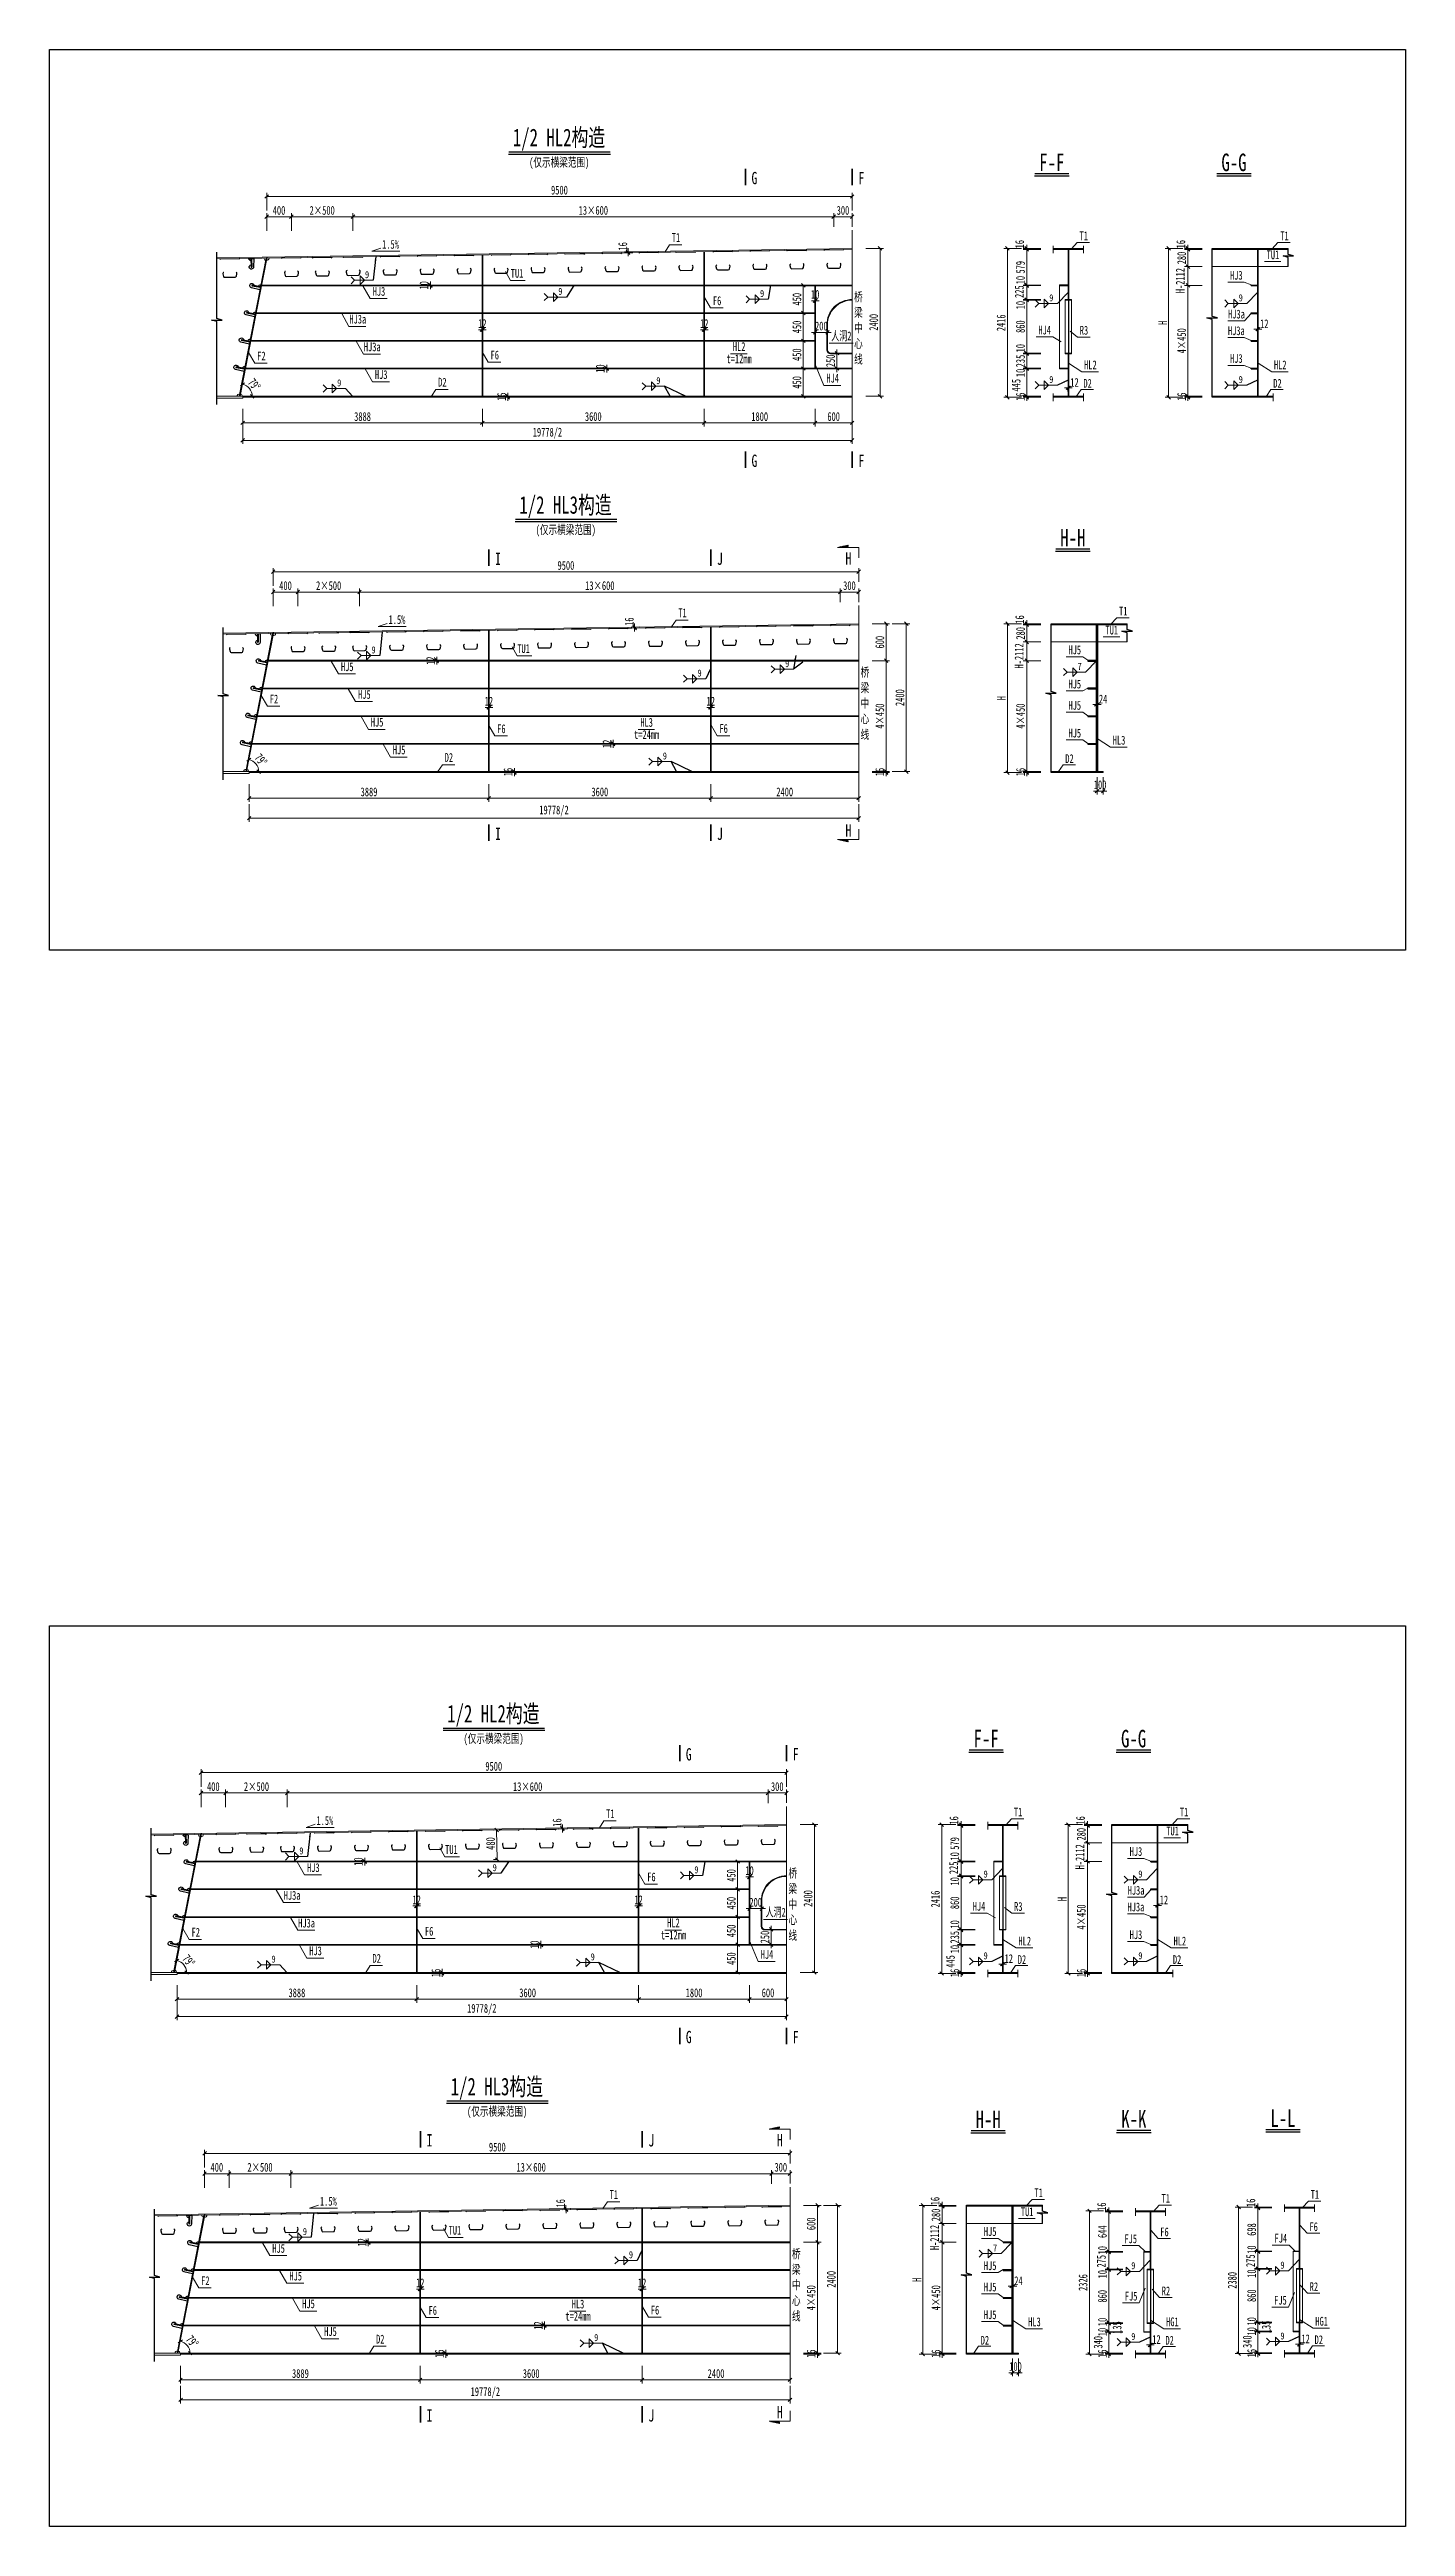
# Model space of a CAD drawing. Header units: millimetres. Extents: x -89049 to 410567, y -307459 to -100425.
# Drawn here: x 234567 to 256567, y -153251 to -113054 of the extents above; entities that cross this region are included whole.
import ezdxf
from ezdxf.enums import TextEntityAlignment as Align

# ---------------------------------------------------------------- set-up
doc = ezdxf.new("R2010")
doc.units = ezdxf.units.MM
doc.linetypes.add('CENTER2', pattern=[28.575, 19.05, -3.175, 3.175, -3.175])
doc.linetypes.add('DASHED', pattern=[0.75, 0.5, -0.25])
doc.layers.get('Defpoints').update_dxf_attribs({"color": 8})
for name, color, linetype, lineweight in [('Dim', 4, 'Continuous', 15), ('中心线', 2, 'CENTER2', 15), ('文字', 7, 'Continuous', 15), ('标注线及字体', 2, 'Continuous', 15), ('粗线', 3, 'Continuous', 35), ('细实线', 4, 'Continuous', 15), ('虚线', 7, 'DASHED', 13), ('钢板粗线', 1, 'Continuous', 25), ('钢板细线', 6, 'Continuous', 15)]:
    doc.layers.add(name, color=color, linetype=linetype, lineweight=lineweight)
doc.layers.add('Text', color=4, linetype='Continuous')
doc.styles.add('111', font='', dxfattribs={"width": 0.7})
doc.styles.add('BM_Dim', font='', dxfattribs={"width": 0.85})
doc.styles.add('SMEDI', font='', dxfattribs={"width": 0.75})
doc.styles.get("Standard").update_dxf_attribs({"font": ''})
doc.styles.get('111').set_extended_font_data('仿宋_GB2312')
doc.styles.get('BM_Dim').set_extended_font_data('仿宋_GB2312')
doc.styles.get('SMEDI').set_extended_font_data('仿宋_GB2312')
doc.styles.get('Standard').set_extended_font_data('仿宋_GB2312')
doc.dimstyles.new('200', dxfattribs={"dimscale": 0, "dimtxt": 2.5, "dimasz": 1, "dimexe": 1, "dimexo": 1, "dimgap": 0.6, "dimtad": 1, "dimdec": 0, "dimdsep": 46, "dimtxsty": '111', "dimblk": 'OBLIQUE', "dimcen": 0, "dimclrd": 4, "dimclre": 4, "dimclrt": 4, "dimadec": 1, "dimazin": 2, "dimtfac": 1, "dimtdec": 0, "dimtix": 1, "dimtmove": 2, "dimatfit": 3, "dimfxl": 4, "dimfxlon": 1, "dimtolj": 1, "dimlwd": -1, "dimlwe": -1, "dimarcsym": 0})
doc.dimstyles.new('MSteel_1.0_1.0', dxfattribs={"dimtxt": 3, "dimasz": 1.2, "dimexe": 1, "dimexo": 1, "dimgap": 1, "dimtad": 3, "dimtoh": 1, "dimdec": 0, "dimzin": 0, "dimdsep": 46, "dimtxsty": 'Standard', "dimblk": 'ARCHTICK', "dimcen": 0.09, "dimclrd": 3, "dimclre": 3, "dimadec": 0, "dimazin": 0, "dimtfac": 1, "dimtdec": 4, "dimtofl": 0, "dimtmove": 0, "dimatfit": 3, "dimfxl": 1, "dimtolj": 1, "dimtzin": 0, "dimarcsym": 0})

msp = doc.modelspace()

# ---------------------------------------------------------------- texts
at = {"layer": 'Text', "style": 'SMEDI', "width": 0.75}
for s, p in [('9', (239684.6, -116706.7)), ('9', (242820.9, -116978.9)), ('9', (246093.9, -117013.7)), ('9', (250786.6, -117083.2)), ('9', (253860.6, -117083.2)), ('9', (239233, -118462.8)), ('9', (244411.1, -118427.1)), ('9', (250786.5, -118408.8)), ('9', (253860.5, -118408.8)), ('9', (239790.1, -122797.3)), ('9', (246501.5, -123020)), ('9', (245080.2, -123173.1)), ('7', (251247.5, -123063.8)), ('9', (244516.6, -124517.7)), ('9', (238619.3, -142286.7)), ('9', (241755.6, -142558.9)), ('9', (245028.7, -142593.7)), ('9', (249721.3, -142663.2)), ('9', (252231.9, -142663.2)), ('9', (238167.8, -144042.8)), ('9', (243345.8, -144007.1)), ('9', (249721.2, -143988.8)), ('9', (252231.8, -143988.8)), ('9', (238676.5, -148465.3)), ('7', (249874.8, -148731.8)), ('9', (243966.6, -148841.1)), ('9', (252117.3, -149018.9)), ('9', (254537.6, -149009.6)), ('9', (243403, -150185.7)), ('9', (252117.2, -150168)), ('9', (254537.4, -150158.8))]:
    msp.add_text(s, height=114.3, dxfattribs=at).set_placement(p, align=Align.MIDDLE_LEFT)
at = {"layer": '文字', "style": 'BM_Dim'}
for s, height, width, p in [('(仅示横梁范围)', 142.86, 0.7, (242837.1, -114998.8)), ('1.5%', 142.86, 0.7, (240098.3, -116329.7)), ('T1', 142.86, 0.7, (244730.8, -116218.6)), ('T1', 142.86, 0.7, (251346.9, -116190.9)), ('T1', 142.86, 0.7, (254603.4, -116190.9)), ('TU1', 142.86, 0.7, (254416.8, -116498.8)), ('HJ3', 142.86, 0.7, (239911.5, -117093.2)), ('TU1', 142.86, 0.7, (242152.1, -116800)), ('HJ3', 142.86, 0.7, (253822.3, -116831.5)), ('HJ3a', 142.86, 0.7, (239567.6, -117543.2)), ('F6', 142.86, 0.7, (245397.9, -117244.2)), ('桥', 142.9, 0.7, (247690.6, -117183.4)), ('梁', 142.9, 0.7, (247690.6, -117436)), ('HJ3a', 142.86, 0.7, (253824.5, -117461.5)), ('人洞2', 142.86, 0.65, (247413.2, -117816.2)), ('心', 142.9, 0.7, (247690.6, -117941.1)), ('中', 142.9, 0.7, (247690.6, -117688.5)), ('HJ4', 142.86, 0.7, (250712.7, -117721)), ('R3', 142.86, 0.7, (251350.4, -117723.8)), ('HJ3a', 142.86, 0.7, (253822.3, -117731.5)), ('F2', 142.86, 0.7, (238003.9, -118141.1)), ('HJ3a', 142.86, 0.7, (239802.2, -117993.2)), ('F6', 142.86, 0.7, (241790.8, -118126)), ('t=12mm', 142.86, 0.7, (245755.4, -118186.9)), ('HL2', 142.86, 0.7, (245755.4, -117988.5)), ('线', 142.9, 0.7, (247690.6, -118193.7)), ('HL2', 142.86, 0.7, (251454.9, -118285.3)), ('HJ3', 142.86, 0.7, (253822.3, -118181.5)), ('HL2', 142.86, 0.7, (254534.9, -118285.3)), ('HJ3', 142.86, 0.7, (239947.6, -118443.2)), ('D2', 142.86, 0.7, (240940.4, -118566.3)), ('HJ4', 142.86, 0.7, (247272.8, -118501.4)), ('D2', 142.86, 0.7, (251409.8, -118585.3)), ('D2', 142.86, 0.7, (254489.8, -118585.3)), ('(仅示横梁范围)', 142.86, 0.7, (242942.6, -120962.1)), ('T1', 142.86, 0.7, (244836.4, -122309.2)), ('T1', 142.86, 0.7, (251988.4, -122281.5)), ('1.5%', 142.86, 0.7, (240203.8, -122420.3)), ('TU1', 142.86, 0.7, (251801.8, -122589.4)), ('HJ5', 142.86, 0.7, (239396.1, -123184.8)), ('TU1', 142.86, 0.7, (242257.6, -122890.6)), ('HJ5', 142.86, 0.7, (251201.3, -122911.2)), ('桥', 142.9, 0.7, (247796.1, -123274)), ('梁', 142.9, 0.7, (247796.1, -123526.6)), ('HJ5', 142.86, 0.7, (251201.3, -123465.6)), ('F2', 142.86, 0.7, (238207.8, -123708.6)), ('HJ5', 142.86, 0.7, (239674.2, -123633.8)), ('中', 142.9, 0.7, (247796.1, -123779.1)), ('HJ5', 142.86, 0.7, (251201.3, -123811.2)), ('HJ5', 142.86, 0.7, (239881.6, -124083.8)), ('F6', 142.86, 0.7, (241897.7, -124191)), ('t=24mm', 142.86, 0.7, (244254.5, -124286)), ('HL3', 142.86, 0.7, (244254.5, -124087.6)), ('F6', 142.86, 0.7, (245503.7, -124186.1)), ('心', 142.9, 0.7, (247796.1, -124031.7)), ('线', 142.9, 0.7, (247796.1, -124284.3)), ('HJ5', 142.86, 0.7, (251201.3, -124261.2)), ('HL3', 142.86, 0.7, (251920, -124375.9)), ('HJ5', 142.86, 0.7, (240238.4, -124533.8)), ('D2', 142.86, 0.7, (241045.9, -124656.9)), ('D2', 142.86, 0.7, (251115.7, -124675.9)), ('(仅示横梁范围)', 142.86, 0.7, (241771.8, -140578.8)), ('1.5%', 142.86, 0.7, (239033, -141909.7)), ('T1', 142.86, 0.7, (243665.6, -141798.6)), ('T1', 142.86, 0.7, (250281.6, -141770.9)), ('TU1', 142.86, 0.7, (252788.1, -142078.8)), ('T1', 142.86, 0.7, (252974.7, -141770.9)), ('TU1', 142.86, 0.7, (241086.8, -142380)), ('HJ3', 142.86, 0.7, (252193.6, -142411.5)), ('HJ3', 142.86, 0.7, (238846.2, -142673.2)), ('F6', 142.86, 0.7, (244332.6, -142824.2)), ('桥', 142.9, 0.7, (246625.3, -142763.4)), ('HJ3a', 142.86, 0.7, (238502.3, -143123.2)), ('梁', 142.9, 0.7, (246625.3, -143016)), ('中', 142.9, 0.7, (246625.3, -143268.5)), ('HJ3a', 142.86, 0.7, (252195.7, -143041.5)), ('HJ3a', 142.86, 0.7, (238736.9, -143573.2)), ('HL2', 142.86, 0.7, (244690.1, -143568.5)), ('人洞2', 142.86, 0.65, (246347.9, -143396.2)), ('心', 142.9, 0.7, (246625.3, -143521.1)), ('HJ4', 142.86, 0.7, (249647.4, -143301)), ('R3', 142.86, 0.7, (250285.1, -143303.8)), ('HJ3a', 142.86, 0.7, (252193.6, -143311.5)), ('F2', 142.86, 0.7, (236938.6, -143721.1)), ('HJ3', 142.86, 0.7, (238882.4, -144023.2)), ('F6', 142.86, 0.7, (240725.5, -143706)), ('t=12mm', 142.86, 0.7, (244690.1, -143766.9)), ('HJ4', 142.86, 0.7, (246207.6, -144081.4)), ('线', 142.9, 0.7, (246625.3, -143773.7)), ('HL2', 142.86, 0.7, (250389.6, -143865.3)), ('HJ3', 142.86, 0.7, (252193.6, -143761.5)), ('HL2', 142.86, 0.7, (252906.2, -143865.3)), ('D2', 142.86, 0.7, (239875.1, -144146.3)), ('D2', 142.86, 0.7, (250344.5, -144165.3)), ('D2', 142.86, 0.7, (252861.1, -144165.3)), ('(仅示横梁范围)', 142.86, 0.7, (241829, -146630.1)), ('1.5%', 142.86, 0.7, (239090.2, -148088.3)), ('T1', 142.86, 0.7, (243722.8, -147977.2)), ('T1', 142.86, 0.7, (250615.7, -147949.5)), ('T1', 142.86, 0.7, (252677.6, -148040.2)), ('T1', 142.86, 0.7, (255097.8, -147977.1)), ('TU1', 142.86, 0.7, (250429.1, -148257.4)), ('F6', 142.86, 0.7, (255077.2, -148500.4)), ('HJ5', 142.86, 0.7, (238282.5, -148852.8)), ('TU1', 142.86, 0.7, (241144, -148558.6)), ('HJ5', 142.86, 0.7, (249828.6, -148579.2)), ('FJ5', 142.86, 0.7, (252108.9, -148696.8)), ('F6', 142.86, 0.7, (252656.8, -148585.4)), ('FJ4', 142.86, 0.7, (254544.5, -148687.6)), ('HJ5', 142.86, 0.7, (238560.6, -149301.8)), ('桥', 142.9, 0.7, (246682.5, -148942)), ('梁', 142.9, 0.7, (246682.5, -149194.6)), ('HJ5', 142.86, 0.7, (249828.6, -149133.6)), ('F2', 142.86, 0.7, (237094.2, -149376.6)), ('心', 142.9, 0.7, (246682.5, -149699.7)), ('中', 142.9, 0.7, (246682.5, -149447.1)), ('HJ5', 142.86, 0.7, (249828.6, -149479.2)), ('FJ5', 142.86, 0.7, (252115.4, -149627.5)), ('R2', 142.86, 0.7, (252680.9, -149543.2)), ('FJ5', 142.86, 0.7, (254538.2, -149694.4)), ('R2', 142.86, 0.7, (255081.1, -149474.3)), ('HJ5', 142.86, 0.7, (238768, -149751.8)), ('F6', 142.86, 0.7, (240784.1, -149859)), ('t=24mm', 142.86, 0.7, (243140.9, -149954)), ('HL3', 142.86, 0.7, (243140.9, -149755.6)), ('F6', 142.86, 0.7, (244390.1, -149854.1)), ('线', 142.9, 0.7, (246682.5, -149952.3)), ('HJ5', 142.86, 0.7, (249828.6, -149929.2)), ('HL3', 142.86, 0.7, (250547.3, -150044)), ('HG1', 142.86, 0.7, (252785.6, -150044.6)), ('HG1', 142.86, 0.7, (255205.9, -150035.4)), ('HJ5', 142.86, 0.7, (239124.8, -150201.8)), ('D2', 142.86, 0.7, (239932.3, -150324.9)), ('D2', 142.86, 0.7, (249743, -150343.9)), ('D2', 142.86, 0.7, (252740.5, -150344.6)), ('D2', 142.86, 0.7, (255160.8, -150335.3))]:
    msp.add_text(s, height=height, dxfattribs=dict(at, width=width)).set_placement(p, align=Align.BOTTOM_CENTER)
at = {"layer": '文字', "style": 'BM_Dim', "width": 0.7}
for s, p in [('G', (246003.8, -115239.8)), ('F', (247738.3, -115239.8)), ('G', (246003.8, -119828.1)), ('F', (247738.3, -119828.1)), ('I', (241843.6, -121416.8)), ('J', (245443.6, -121416.8)), ('H', (247528.2, -121412)), ('I', (241843.6, -125881.2)), ('J', (245443.6, -125881.2)), ('G', (244938.5, -140819.8)), ('F', (246673, -140819.8)), ('G', (244938.5, -145408.1)), ('F', (246673, -145408.1)), ('I', (240730, -147084.8)), ('J', (244330, -147084.8)), ('H', (246414.6, -147080)), ('I', (240730, -151549.2)), ('J', (244330, -151549.2))]:
    msp.add_text(s, height=200, dxfattribs=at).set_placement(p, align=Align.CENTER)
for p in [(247528.2, -125827.3), (246414.6, -151495.3)]:
    msp.add_text('H', height=200, rotation=360, dxfattribs=at).set_placement(p, align=Align.CENTER)
at = {"layer": '标注线及字体', "style": '111', "width": 0.7}
for s, p in [('1/2 HL2构造', (242832.2, -114494.5)), ('F-F', (250828.3, -114885.1)), ('G-G', (253784.3, -114885.1)), ('1/2 HL3构造', (242937.7, -120457.9)), ('H-H', (251169.4, -120975.7)), ('1/2 HL2构造', (241766.9, -140074.5)), ('F-F', (249763, -140465.1)), ('G-G', (252155.6, -140465.1)), ('1/2 HL3构造', (241824.1, -146125.9)), ('H-H', (249796.6, -146643.7)), ('K-K', (252159, -146635.7)), ('L-L', (254579.2, -146626.5))]:
    msp.add_text(s, height=285.71, dxfattribs=at).set_placement(p, align=Align.MIDDLE)

# ---------------------------------------------------------------- blocks, each defined once
blk = doc.blocks.new('14-160加劲 有过焊孔')
at = {"layer": 'Defpoints'}
blk.add_line((38609, 31489), (38609, 31629), dxfattribs=at)
at = {"layer": '钢板粗线', "color": 7}
for p, q in [((38568, 31489), (38650, 31489)), ((38603, 31489), (38603, 31629)), ((38603, 31629), (38615, 31629)), ((38615, 31489), (38615, 31629)), ((38650, 31489), (38644, 31631))]:
    blk.add_line(p, q, dxfattribs=at)
for centre, start, end in [((38603, 31489), 90, 180), ((38609, 31629), 2.441, 260.1291)]:
    blk.add_arc(centre, 35, start, end, dxfattribs=at)
blk = doc.blocks.new('12-140加劲 有过焊孔')
at = {"layer": 'Defpoints'}
blk.add_line((0, 0), (0, 140), dxfattribs=at)
at = {"layer": '钢板粗线', "color": 7}
for p, q in [((-6, 0), (-6, 140)), ((-6, 140), (6, 140)), ((6, 0), (6, 140)), ((41, 0), (35, 141)), ((-41, 0), (41, 0))]:
    blk.add_line(p, q, dxfattribs=at)
for centre, start, end in [((-6, 0), 90, 180), ((0, 140), 2.441, 260.1291)]:
    blk.add_arc(centre, 35, start, end, dxfattribs=at)
blk = doc.blocks.new('U型肋1')
at = {"layer": 'Defpoints'}
blk.add_line((-160, 0), (160, 0), dxfattribs=at)
at = {"layer": '钢板粗线', "color": 6}
for p, q in [((148, -10), (160, 0)), ((-148, -10), (-160, 0))]:
    blk.add_line(p, q, dxfattribs=at)
blk.add_lwpolyline([(-99, -220, 0.414266), (-114, -245), (-104, -285, 0.348876), (-85, -300), (85, -300, 0.348876), (104, -285), (114, -245, 0.414091), (99, -220, 0.414091)], format="xyb", dxfattribs=at)
blk = doc.blocks.new('_Oblique')
at = {"color": 0, "linetype": 'ByBlock', "lineweight": -2}
blk.add_line((-0.5, -0.5), (0.5, 0.5), dxfattribs=at)
blk = doc.blocks.new('*D80')
at = {"layer": 'Defpoints', "color": 0, "transparency": 16777216}
for p in [(247695, -121529), (247695, -121753), (238195, -122514)]:
    blk.add_point(p, dxfattribs=at)
at = {"layer": '细实线', "color": 4, "transparency": 16777216}
for p, q in [((238195, -121757), (238195, -121472)), ((238195, -121529), (247695, -121529)), ((247695, -121695), (247695, -121472))]:
    blk.add_line(p, q, dxfattribs=at)
at = {"layer": '细实线', "color": 4, "transparency": 16777216, "xscale": 57.14285714285715, "yscale": 57.14285714285715, "zscale": 57.14285714285715, "rotation": 180}
blk.add_blockref('_Oblique', (238195, -121529), dxfattribs=at)
at = {"layer": '细实线', "color": 4, "transparency": 16777216, "xscale": 57.14285714285715, "yscale": 57.14285714285715, "zscale": 57.14285714285715}
blk.add_blockref('_Oblique', (247695, -121529), dxfattribs=at)
at = {"layer": '细实线', "color": 4, "transparency": 16777216, "insert": (242945, -121427), "char_height": 142.9, "attachment_point": 5, "style": '111'}
blk.add_mtext('\\A1;9500', dxfattribs=at)
blk = doc.blocks.new('*D81')
at = {"layer": 'Defpoints', "color": 0, "transparency": 16777216}
for p in [(247395, -121858), (247395, -122081), (239595, -122509)]:
    blk.add_point(p, dxfattribs=at)
at = {"layer": '细实线', "color": 4, "transparency": 16777216}
for p, q in [((239595, -122086), (239595, -121800)), ((239595, -121858), (247395, -121858)), ((247395, -122024), (247395, -121800))]:
    blk.add_line(p, q, dxfattribs=at)
at = {"layer": '细实线', "color": 4, "transparency": 16777216, "xscale": 57.14285714285715, "yscale": 57.14285714285715, "zscale": 57.14285714285715, "rotation": 180}
blk.add_blockref('_Oblique', (239595, -121858), dxfattribs=at)
at = {"layer": '细实线', "color": 4, "transparency": 16777216, "xscale": 57.14285714285715, "yscale": 57.14285714285715, "zscale": 57.14285714285715}
blk.add_blockref('_Oblique', (247395, -121858), dxfattribs=at)
at = {"layer": '细实线', "color": 4, "transparency": 16777216, "insert": (243495, -121755), "char_height": 142.9, "attachment_point": 5, "style": '111'}
blk.add_mtext('\\A1;13×600', dxfattribs=at)
blk = doc.blocks.new('*D82')
at = {"layer": 'Defpoints', "color": 0, "transparency": 16777216}
for p in [(238195, -121858), (238595, -122186), (238195, -122514)]:
    blk.add_point(p, dxfattribs=at)
at = {"layer": '细实线', "color": 4, "transparency": 16777216}
for p, q in [((238195, -122086), (238195, -121800)), ((238595, -121858), (238195, -121858)), ((238595, -122086), (238595, -121800))]:
    blk.add_line(p, q, dxfattribs=at)
at = {"layer": '细实线', "color": 4, "transparency": 16777216, "xscale": 57.14285714285715, "yscale": 57.14285714285715, "zscale": 57.14285714285715, "rotation": 180}
blk.add_blockref('_Oblique', (238195, -121858), dxfattribs=at)
at = {"layer": '细实线', "color": 4, "transparency": 16777216, "xscale": 57.14285714285715, "yscale": 57.14285714285715, "zscale": 57.14285714285715}
blk.add_blockref('_Oblique', (238595, -121858), dxfattribs=at)
at = {"layer": '细实线', "color": 4, "transparency": 16777216, "insert": (238395, -121755), "char_height": 142.9, "attachment_point": 5, "style": '111'}
blk.add_mtext('\\A1;400', dxfattribs=at)
blk = doc.blocks.new('*D83')
at = {"layer": 'Defpoints', "color": 0, "transparency": 16777216}
for p in [(247395, -122081), (247695, -121858), (247695, -122077)]:
    blk.add_point(p, dxfattribs=at)
at = {"layer": '细实线', "color": 4, "transparency": 16777216}
for p, q in [((247395, -122024), (247395, -121800)), ((247395, -121858), (247695, -121858)), ((247695, -122020), (247695, -121800))]:
    blk.add_line(p, q, dxfattribs=at)
at = {"layer": '细实线', "color": 4, "transparency": 16777216, "xscale": 57.14285714285715, "yscale": 57.14285714285715, "zscale": 57.14285714285715, "rotation": 180}
blk.add_blockref('_Oblique', (247395, -121858), dxfattribs=at)
at = {"layer": '细实线', "color": 4, "transparency": 16777216, "xscale": 57.14285714285715, "yscale": 57.14285714285715, "zscale": 57.14285714285715}
blk.add_blockref('_Oblique', (247695, -121858), dxfattribs=at)
at = {"layer": '细实线', "color": 4, "transparency": 16777216, "insert": (247545, -121755), "char_height": 142.9, "attachment_point": 5, "style": '111'}
blk.add_mtext('\\A1;300', dxfattribs=at)
blk = doc.blocks.new('*D84')
at = {"layer": 'Defpoints', "color": 0, "transparency": 16777216}
for p in [(238595, -121858), (238595, -122186), (239595, -122171)]:
    blk.add_point(p, dxfattribs=at)
at = {"layer": '细实线', "color": 4, "transparency": 16777216}
for p, q in [((238595, -122086), (238595, -121800)), ((239595, -121858), (238595, -121858)), ((239595, -122086), (239595, -121800))]:
    blk.add_line(p, q, dxfattribs=at)
at = {"layer": '细实线', "color": 4, "transparency": 16777216, "xscale": 57.14285714285715, "yscale": 57.14285714285715, "zscale": 57.14285714285715, "rotation": 180}
blk.add_blockref('_Oblique', (238595, -121858), dxfattribs=at)
at = {"layer": '细实线', "color": 4, "transparency": 16777216, "xscale": 57.14285714285715, "yscale": 57.14285714285715, "zscale": 57.14285714285715}
blk.add_blockref('_Oblique', (239595, -121858), dxfattribs=at)
at = {"layer": '细实线', "color": 4, "transparency": 16777216, "insert": (239095, -121755), "char_height": 142.9, "attachment_point": 5, "style": '111'}
blk.add_mtext('\\A1;2×500', dxfattribs=at)
blk = doc.blocks.new('*D85')
at = {"layer": 'Defpoints', "color": 0, "transparency": 16777216}
for p in [(247695, -122372), (247695, -124772), (248467, -124772)]:
    blk.add_point(p, dxfattribs=at)
at = {"layer": '细实线', "color": 4, "transparency": 16777216}
for p, q in [((248238, -122372), (248524, -122372)), ((248467, -122372), (248467, -124772)), ((248238, -124772), (248524, -124772))]:
    blk.add_line(p, q, dxfattribs=at)
at = {"layer": '细实线', "color": 4, "transparency": 16777216, "xscale": 57.14285714285715, "yscale": 57.14285714285715, "zscale": 57.14285714285715}
for p, rotation in [((248467, -122372), 90), ((248467, -124772), 270)]:
    blk.add_blockref('_Oblique', p, dxfattribs=dict(at, rotation=rotation))
at = {"layer": '细实线', "color": 4, "transparency": 16777216, "insert": (248364, -123572), "char_height": 142.9, "attachment_point": 5, "rotation": 90, "style": '111'}
blk.add_mtext('\\A1;2400', dxfattribs=at)
blk = doc.blocks.new('*D86')
at = {"layer": 'Defpoints', "color": 0, "transparency": 16777216}
for p in [(242109, -124788), (242190, -124772), (242190, -124788)]:
    blk.add_point(p, dxfattribs=at)
at = {"layer": '细实线', "color": 4, "transparency": 16777216}
for p, q in [((242133, -124772), (242052, -124772)), ((242133, -124788), (242052, -124788)), ((242109, -124772), (242109, -124715)), ((242109, -124772), (242109, -124788)), ((242109, -124788), (242109, -124845))]:
    blk.add_line(p, q, dxfattribs=at)
at = {"layer": '细实线', "color": 4, "transparency": 16777216, "xscale": 57.14285714285715, "yscale": 57.14285714285715, "zscale": 57.14285714285715}
for p, rotation in [((242109, -124772), 270), ((242109, -124788), 90)]:
    blk.add_blockref('_Oblique', p, dxfattribs=dict(at, rotation=rotation))
at = {"layer": '细实线', "color": 4, "transparency": 16777216, "insert": (242007, -124780), "char_height": 142.9, "attachment_point": 5, "rotation": 90, "style": '111'}
blk.add_mtext('\\A1;16', dxfattribs=at)
blk = doc.blocks.new('*D87')
at = {"layer": 'Defpoints', "color": 0, "transparency": 16777216}
for p in [(241689, -123747), (241701, -123730), (241701, -123747)]:
    blk.add_point(p, dxfattribs=at)
at = {"layer": '细实线', "color": 4, "transparency": 16777216}
for p, q in [((241689, -123730), (241632, -123730)), ((241689, -123730), (241689, -123673)), ((241689, -123730), (241701, -123730)), ((241701, -123730), (241701, -123673)), ((241701, -123730), (241758, -123730))]:
    blk.add_line(p, q, dxfattribs=at)
at = {"layer": '细实线', "color": 4, "transparency": 16777216, "xscale": 57.14285714285715, "yscale": 57.14285714285715, "zscale": 57.14285714285715}
blk.add_blockref('_Oblique', (241689, -123730), dxfattribs=at)
at = {"layer": '细实线', "color": 4, "transparency": 16777216, "xscale": 57.14285714285715, "yscale": 57.14285714285715, "zscale": 57.14285714285715, "rotation": 180}
blk.add_blockref('_Oblique', (241701, -123730), dxfattribs=at)
at = {"layer": '细实线', "color": 4, "transparency": 16777216, "insert": (241695, -123629), "char_height": 142.9, "attachment_point": 5, "style": '111'}
blk.add_mtext('\\A1;12', dxfattribs=at)
blk = doc.blocks.new('*D88')
at = {"layer": 'Defpoints', "color": 0, "transparency": 16777216}
for p in [(245295, -124772), (247695, -124835), (247695, -125204)]:
    blk.add_point(p, dxfattribs=at)
at = {"layer": '细实线', "color": 4, "transparency": 16777216}
for p, q in [((245295, -124976), (245295, -125261)), ((247695, -124976), (247695, -125261)), ((245295, -125204), (247695, -125204))]:
    blk.add_line(p, q, dxfattribs=at)
at = {"layer": '细实线', "color": 4, "transparency": 16777216, "xscale": 57.14285714285715, "yscale": 57.14285714285715, "zscale": 57.14285714285715, "rotation": 180}
blk.add_blockref('_Oblique', (245295, -125204), dxfattribs=at)
at = {"layer": '细实线', "color": 4, "transparency": 16777216, "xscale": 57.14285714285715, "yscale": 57.14285714285715, "zscale": 57.14285714285715}
blk.add_blockref('_Oblique', (247695, -125204), dxfattribs=at)
at = {"layer": '细实线', "color": 4, "transparency": 16777216, "insert": (246495, -125102), "char_height": 142.9, "attachment_point": 5, "style": '111'}
blk.add_mtext('\\A1;2400', dxfattribs=at)
blk = doc.blocks.new('*D89')
at = {"layer": 'Defpoints', "color": 0, "transparency": 16777216}
for p in [(241695, -124772), (245295, -124772), (245295, -125204)]:
    blk.add_point(p, dxfattribs=at)
at = {"layer": '细实线', "color": 4, "transparency": 16777216}
for p, q in [((241695, -124976), (241695, -125261)), ((245295, -124976), (245295, -125261)), ((241695, -125204), (245295, -125204))]:
    blk.add_line(p, q, dxfattribs=at)
at = {"layer": '细实线', "color": 4, "transparency": 16777216, "xscale": 57.14285714285715, "yscale": 57.14285714285715, "zscale": 57.14285714285715, "rotation": 180}
blk.add_blockref('_Oblique', (241695, -125204), dxfattribs=at)
at = {"layer": '细实线', "color": 4, "transparency": 16777216, "xscale": 57.14285714285715, "yscale": 57.14285714285715, "zscale": 57.14285714285715}
blk.add_blockref('_Oblique', (245295, -125204), dxfattribs=at)
at = {"layer": '细实线', "color": 4, "transparency": 16777216, "insert": (243495, -125102), "char_height": 142.9, "attachment_point": 5, "style": '111'}
blk.add_mtext('\\A1;3600', dxfattribs=at)
blk = doc.blocks.new('*D90')
at = {"layer": 'Defpoints', "color": 0, "transparency": 16777216}
for p in [(237805, -124792), (241695, -124772), (237805, -125204)]:
    blk.add_point(p, dxfattribs=at)
at = {"layer": '细实线', "color": 4, "transparency": 16777216}
for p, q in [((237805, -124976), (237805, -125261)), ((241695, -124976), (241695, -125261)), ((241695, -125204), (237805, -125204))]:
    blk.add_line(p, q, dxfattribs=at)
at = {"layer": '细实线', "color": 4, "transparency": 16777216, "xscale": 57.14285714285715, "yscale": 57.14285714285715, "zscale": 57.14285714285715, "rotation": 180}
blk.add_blockref('_Oblique', (237805, -125204), dxfattribs=at)
at = {"layer": '细实线', "color": 4, "transparency": 16777216, "xscale": 57.14285714285715, "yscale": 57.14285714285715, "zscale": 57.14285714285715}
blk.add_blockref('_Oblique', (241695, -125204), dxfattribs=at)
at = {"layer": '细实线', "color": 4, "transparency": 16777216, "insert": (239750, -125102), "char_height": 142.9, "attachment_point": 5, "style": '111'}
blk.add_mtext('\\A1;3889', dxfattribs=at)
blk = doc.blocks.new('*D91')
at = {"layer": 'Defpoints', "color": 0, "transparency": 16777216}
for p in [(237806, -124792), (247695, -124987), (237806, -125529)]:
    blk.add_point(p, dxfattribs=at)
at = {"layer": '细实线', "color": 4, "transparency": 16777216}
for p, q in [((237806, -125300), (237806, -125586)), ((247695, -125300), (247695, -125586)), ((247695, -125529), (237806, -125529))]:
    blk.add_line(p, q, dxfattribs=at)
at = {"layer": '细实线', "color": 4, "transparency": 16777216, "xscale": 57.14285714285715, "yscale": 57.14285714285715, "zscale": 57.14285714285715, "rotation": 180}
blk.add_blockref('_Oblique', (237806, -125529), dxfattribs=at)
at = {"layer": '细实线', "color": 4, "transparency": 16777216, "xscale": 57.14285714285715, "yscale": 57.14285714285715, "zscale": 57.14285714285715}
blk.add_blockref('_Oblique', (247695, -125529), dxfattribs=at)
at = {"layer": '细实线', "color": 4, "transparency": 16777216, "insert": (242751, -125412), "char_height": 142.86, "attachment_point": 5, "style": '111'}
blk.add_mtext('\\A1;19778/2', dxfattribs=at)
blk = doc.blocks.new('_ArchTick')
at = {"color": 0, "linetype": 'ByBlock', "const_width": 0.15}
blk.add_lwpolyline([(-0.5, -0.5), (0.5, 0.5)], dxfattribs=at)
blk = doc.blocks.new('角焊缝1')
at = {"layer": 'Dim'}
blk.add_line((-3101.17, 370.22), (-3106.48, 370.22), dxfattribs=at)
blk.add_lwpolyline([(-3107.48, 369.22), (-3106.48, 370.22), (-3107.48, 371.22)], dxfattribs=at)
blk.add_lwpolyline([(-3104.91, 371.45), (-3104.91, 368.99), (-3103.68, 370.22)], close=True, dxfattribs=at)
blk = doc.blocks.new('*D92')
at = {"layer": 'Defpoints', "color": 0, "transparency": 16777216}
for p in [(244059, -122442), (244190, -122424), (244191, -122440)]:
    blk.add_point(p, dxfattribs=at)
at = {"layer": '细实线', "color": 4, "transparency": 16777216}
for p, q in [((244133, -122425), (244002, -122427)), ((244134, -122441), (244002, -122443)), ((244059, -122426), (244058, -122369)), ((244059, -122426), (244059, -122442)), ((244059, -122442), (244060, -122499))]:
    blk.add_line(p, q, dxfattribs=at)
at = {"layer": '细实线', "color": 4, "transparency": 16777216, "xscale": 57.14285714285715, "yscale": 57.14285714285715, "zscale": 57.14285714285715}
for p, rotation in [((244059, -122426), 270.8593722436541), ((244059, -122442), 90.85937224365405)]:
    blk.add_blockref('_Oblique', p, dxfattribs=dict(at, rotation=rotation))
at = {"layer": '细实线', "color": 4, "transparency": 16777216, "insert": (243973, -122339), "char_height": 142.9, "attachment_point": 5, "rotation": 90.8594, "style": '111'}
blk.add_mtext('\\A1;16', dxfattribs=at)
blk = doc.blocks.new('*D93')
at = {"layer": 'Defpoints', "color": 0, "transparency": 16777216}
for p in [(247590, -115438), (247590, -115847), (238090, -116424)]:
    blk.add_point(p, dxfattribs=at)
at = {"layer": '细实线', "color": 4, "transparency": 16777216}
for p, q in [((238090, -115667), (238090, -115381)), ((238090, -115438), (247590, -115438)), ((247590, -115667), (247590, -115381))]:
    blk.add_line(p, q, dxfattribs=at)
at = {"layer": '细实线', "color": 4, "transparency": 16777216, "xscale": 57.14285714285715, "yscale": 57.14285714285715, "zscale": 57.14285714285715, "rotation": 180}
blk.add_blockref('_Oblique', (238090, -115438), dxfattribs=at)
at = {"layer": '细实线', "color": 4, "transparency": 16777216, "xscale": 57.14285714285715, "yscale": 57.14285714285715, "zscale": 57.14285714285715}
blk.add_blockref('_Oblique', (247590, -115438), dxfattribs=at)
at = {"layer": '细实线', "color": 4, "transparency": 16777216, "insert": (242840, -115336), "char_height": 142.9, "attachment_point": 5, "style": '111'}
blk.add_mtext('\\A1;9500', dxfattribs=at)
blk = doc.blocks.new('*D94')
at = {"layer": 'Defpoints', "color": 0, "transparency": 16777216}
for p in [(247290, -115767), (247290, -115991), (239490, -116419)]:
    blk.add_point(p, dxfattribs=at)
at = {"layer": '细实线', "color": 4, "transparency": 16777216}
for p, q in [((239490, -115996), (239490, -115710)), ((239490, -115767), (247290, -115767)), ((247290, -115934), (247290, -115710))]:
    blk.add_line(p, q, dxfattribs=at)
at = {"layer": '细实线', "color": 4, "transparency": 16777216, "xscale": 57.14285714285715, "yscale": 57.14285714285715, "zscale": 57.14285714285715, "rotation": 180}
blk.add_blockref('_Oblique', (239490, -115767), dxfattribs=at)
at = {"layer": '细实线', "color": 4, "transparency": 16777216, "xscale": 57.14285714285715, "yscale": 57.14285714285715, "zscale": 57.14285714285715}
blk.add_blockref('_Oblique', (247290, -115767), dxfattribs=at)
at = {"layer": '细实线', "color": 4, "transparency": 16777216, "insert": (243390, -115665), "char_height": 142.9, "attachment_point": 5, "style": '111'}
blk.add_mtext('\\A1;13×600', dxfattribs=at)
blk = doc.blocks.new('*D95')
at = {"layer": 'Defpoints', "color": 0, "transparency": 16777216}
for p in [(238090, -115767), (238490, -116096), (238090, -116424)]:
    blk.add_point(p, dxfattribs=at)
at = {"layer": '细实线', "color": 4, "transparency": 16777216}
for p, q in [((238090, -115996), (238090, -115710)), ((238490, -115767), (238090, -115767)), ((238490, -115996), (238490, -115710))]:
    blk.add_line(p, q, dxfattribs=at)
at = {"layer": '细实线', "color": 4, "transparency": 16777216, "xscale": 57.14285714285715, "yscale": 57.14285714285715, "zscale": 57.14285714285715, "rotation": 180}
blk.add_blockref('_Oblique', (238090, -115767), dxfattribs=at)
at = {"layer": '细实线', "color": 4, "transparency": 16777216, "xscale": 57.14285714285715, "yscale": 57.14285714285715, "zscale": 57.14285714285715}
blk.add_blockref('_Oblique', (238490, -115767), dxfattribs=at)
at = {"layer": '细实线', "color": 4, "transparency": 16777216, "insert": (238290, -115665), "char_height": 142.9, "attachment_point": 5, "style": '111'}
blk.add_mtext('\\A1;400', dxfattribs=at)
blk = doc.blocks.new('*D96')
at = {"layer": 'Defpoints', "color": 0, "transparency": 16777216}
for p in [(247590, -115767), (247290, -115991), (247590, -115986)]:
    blk.add_point(p, dxfattribs=at)
at = {"layer": '细实线', "color": 4, "transparency": 16777216}
for p, q in [((247290, -115934), (247290, -115710)), ((247290, -115767), (247590, -115767)), ((247590, -115929), (247590, -115710))]:
    blk.add_line(p, q, dxfattribs=at)
at = {"layer": '细实线', "color": 4, "transparency": 16777216, "xscale": 57.14285714285715, "yscale": 57.14285714285715, "zscale": 57.14285714285715, "rotation": 180}
blk.add_blockref('_Oblique', (247290, -115767), dxfattribs=at)
at = {"layer": '细实线', "color": 4, "transparency": 16777216, "xscale": 57.14285714285715, "yscale": 57.14285714285715, "zscale": 57.14285714285715}
blk.add_blockref('_Oblique', (247590, -115767), dxfattribs=at)
at = {"layer": '细实线', "color": 4, "transparency": 16777216, "insert": (247440, -115665), "char_height": 142.9, "attachment_point": 5, "style": '111'}
blk.add_mtext('\\A1;300', dxfattribs=at)
blk = doc.blocks.new('*D97')
at = {"layer": 'Defpoints', "color": 0, "transparency": 16777216}
for p in [(238490, -115767), (238490, -116096), (239490, -116081)]:
    blk.add_point(p, dxfattribs=at)
at = {"layer": '细实线', "color": 4, "transparency": 16777216}
for p, q in [((238490, -115996), (238490, -115710)), ((239490, -115767), (238490, -115767)), ((239490, -115996), (239490, -115710))]:
    blk.add_line(p, q, dxfattribs=at)
at = {"layer": '细实线', "color": 4, "transparency": 16777216, "xscale": 57.14285714285715, "yscale": 57.14285714285715, "zscale": 57.14285714285715, "rotation": 180}
blk.add_blockref('_Oblique', (238490, -115767), dxfattribs=at)
at = {"layer": '细实线', "color": 4, "transparency": 16777216, "xscale": 57.14285714285715, "yscale": 57.14285714285715, "zscale": 57.14285714285715}
blk.add_blockref('_Oblique', (239490, -115767), dxfattribs=at)
at = {"layer": '细实线', "color": 4, "transparency": 16777216, "insert": (238990, -115665), "char_height": 142.9, "attachment_point": 5, "style": '111'}
blk.add_mtext('\\A1;2×500', dxfattribs=at)
blk = doc.blocks.new('*D98')
at = {"layer": 'Defpoints', "color": 0, "transparency": 16777216}
for p in [(247590, -116281), (247590, -118681), (248041, -118681)]:
    blk.add_point(p, dxfattribs=at)
at = {"layer": '细实线', "color": 4, "transparency": 16777216}
for p, q in [((247813, -116281), (248098, -116281)), ((248041, -116281), (248041, -118681)), ((247813, -118681), (248098, -118681))]:
    blk.add_line(p, q, dxfattribs=at)
at = {"layer": '细实线', "color": 4, "transparency": 16777216, "xscale": 57.14285714285715, "yscale": 57.14285714285715, "zscale": 57.14285714285715}
for p, rotation in [((248041, -116281), 90), ((248041, -118681), 270)]:
    blk.add_blockref('_Oblique', p, dxfattribs=dict(at, rotation=rotation))
at = {"layer": '细实线', "color": 4, "transparency": 16777216, "insert": (247939, -117481), "char_height": 142.9, "attachment_point": 5, "rotation": 90, "style": '111'}
blk.add_mtext('\\A1;2400', dxfattribs=at)
blk = doc.blocks.new('*D99')
at = {"layer": 'Defpoints', "color": 0, "transparency": 16777216}
for p in [(242003, -118697), (242084, -118681), (242084, -118697)]:
    blk.add_point(p, dxfattribs=at)
at = {"layer": '细实线', "color": 4, "transparency": 16777216}
for p, q in [((242027, -118681), (241946, -118681)), ((242027, -118697), (241946, -118697)), ((242003, -118681), (242003, -118624)), ((242003, -118681), (242003, -118697)), ((242003, -118697), (242003, -118754))]:
    blk.add_line(p, q, dxfattribs=at)
at = {"layer": '细实线', "color": 4, "transparency": 16777216, "xscale": 57.14285714285715, "yscale": 57.14285714285715, "zscale": 57.14285714285715}
for p, rotation in [((242003, -118681), 270), ((242003, -118697), 90)]:
    blk.add_blockref('_Oblique', p, dxfattribs=dict(at, rotation=rotation))
at = {"layer": '细实线', "color": 4, "transparency": 16777216, "insert": (241901, -118689), "char_height": 142.9, "attachment_point": 5, "rotation": 90, "style": '111'}
blk.add_mtext('\\A1;16', dxfattribs=at)
blk = doc.blocks.new('*D100')
at = {"layer": 'Defpoints', "color": 0, "transparency": 16777216}
for p in [(241583, -117621), (241595, -117601), (241595, -117618)]:
    blk.add_point(p, dxfattribs=at)
at = {"layer": '细实线', "color": 4, "transparency": 16777216}
for p, q in [((241583, -117601), (241526, -117601)), ((241583, -117601), (241583, -117544)), ((241583, -117601), (241595, -117601)), ((241595, -117601), (241595, -117544)), ((241595, -117601), (241653, -117601))]:
    blk.add_line(p, q, dxfattribs=at)
at = {"layer": '细实线', "color": 4, "transparency": 16777216, "xscale": 57.14285714285715, "yscale": 57.14285714285715, "zscale": 57.14285714285715}
blk.add_blockref('_Oblique', (241583, -117601), dxfattribs=at)
at = {"layer": '细实线', "color": 4, "transparency": 16777216, "xscale": 57.14285714285715, "yscale": 57.14285714285715, "zscale": 57.14285714285715, "rotation": 180}
blk.add_blockref('_Oblique', (241595, -117601), dxfattribs=at)
at = {"layer": '细实线', "color": 4, "transparency": 16777216, "insert": (241589, -117501), "char_height": 142.9, "attachment_point": 5, "style": '111'}
blk.add_mtext('\\A1;12', dxfattribs=at)
blk = doc.blocks.new('*D101')
at = {"layer": 'Defpoints', "color": 0, "transparency": 16777216}
for p in [(237701, -118701), (247589, -118896), (237701, -119397)]:
    blk.add_point(p, dxfattribs=at)
at = {"layer": '细实线', "color": 4, "transparency": 16777216}
for p, q in [((237701, -119168), (237701, -119454)), ((247589, -119168), (247589, -119454)), ((247589, -119397), (237701, -119397))]:
    blk.add_line(p, q, dxfattribs=at)
at = {"layer": '细实线', "color": 4, "transparency": 16777216, "xscale": 57.14285714285715, "yscale": 57.14285714285715, "zscale": 57.14285714285715, "rotation": 180}
blk.add_blockref('_Oblique', (237701, -119397), dxfattribs=at)
at = {"layer": '细实线', "color": 4, "transparency": 16777216, "xscale": 57.14285714285715, "yscale": 57.14285714285715, "zscale": 57.14285714285715}
blk.add_blockref('_Oblique', (247589, -119397), dxfattribs=at)
at = {"layer": '细实线', "color": 4, "transparency": 16777216, "insert": (242645, -119280), "char_height": 142.86, "attachment_point": 5, "style": '111'}
blk.add_mtext('\\A1;19778/2', dxfattribs=at)
blk = doc.blocks.new('*D102')
at = {"layer": 'Defpoints', "color": 0, "transparency": 16777216}
for p in [(243954, -116352), (244085, -116334), (244085, -116350)]:
    blk.add_point(p, dxfattribs=at)
at = {"layer": '细实线', "color": 4, "transparency": 16777216}
for p, q in [((244028, -116335), (243896, -116337)), ((244028, -116351), (243897, -116353)), ((243954, -116336), (243953, -116279)), ((243954, -116336), (243954, -116352)), ((243954, -116352), (243955, -116409))]:
    blk.add_line(p, q, dxfattribs=at)
at = {"layer": '细实线', "color": 4, "transparency": 16777216, "xscale": 57.14285714285715, "yscale": 57.14285714285715, "zscale": 57.14285714285715}
for p, rotation in [((243954, -116336), 270.8593722436541), ((243954, -116352), 90.85937224365405)]:
    blk.add_blockref('_Oblique', p, dxfattribs=dict(at, rotation=rotation))
at = {"layer": '细实线', "color": 4, "transparency": 16777216, "insert": (243868, -116248), "char_height": 142.9, "attachment_point": 5, "rotation": 90.8594, "style": '111'}
blk.add_mtext('\\A1;16', dxfattribs=at)
blk = doc.blocks.new('*D103')
at = {"layer": 'Defpoints', "color": 0, "transparency": 16777216}
for p in [(246989, -118231), (245189, -118681), (246989, -119113)]:
    blk.add_point(p, dxfattribs=at)
at = {"layer": '细实线', "color": 4, "transparency": 16777216}
for p, q in [((245189, -118885), (245189, -119171)), ((246989, -118885), (246989, -119171)), ((245189, -119113), (246989, -119113))]:
    blk.add_line(p, q, dxfattribs=at)
at = {"layer": '细实线', "color": 4, "transparency": 16777216, "xscale": 57.14285714285715, "yscale": 57.14285714285715, "zscale": 57.14285714285715, "rotation": 180}
blk.add_blockref('_Oblique', (245189, -119113), dxfattribs=at)
at = {"layer": '细实线', "color": 4, "transparency": 16777216, "xscale": 57.14285714285715, "yscale": 57.14285714285715, "zscale": 57.14285714285715}
blk.add_blockref('_Oblique', (246989, -119113), dxfattribs=at)
at = {"layer": '细实线', "color": 4, "transparency": 16777216, "insert": (246089, -119011), "char_height": 142.9, "attachment_point": 5, "style": '111'}
blk.add_mtext('\\A1;1800', dxfattribs=at)
blk = doc.blocks.new('*D104')
at = {"layer": 'Defpoints', "color": 0, "transparency": 16777216}
for p in [(241589, -118681), (245189, -118681), (245189, -119113)]:
    blk.add_point(p, dxfattribs=at)
at = {"layer": '细实线', "color": 4, "transparency": 16777216}
for p, q in [((241589, -118885), (241589, -119171)), ((245189, -118885), (245189, -119171)), ((241589, -119113), (245189, -119113))]:
    blk.add_line(p, q, dxfattribs=at)
at = {"layer": '细实线', "color": 4, "transparency": 16777216, "xscale": 57.14285714285715, "yscale": 57.14285714285715, "zscale": 57.14285714285715, "rotation": 180}
blk.add_blockref('_Oblique', (241589, -119113), dxfattribs=at)
at = {"layer": '细实线', "color": 4, "transparency": 16777216, "xscale": 57.14285714285715, "yscale": 57.14285714285715, "zscale": 57.14285714285715}
blk.add_blockref('_Oblique', (245189, -119113), dxfattribs=at)
at = {"layer": '细实线', "color": 4, "transparency": 16777216, "insert": (243389, -119011), "char_height": 142.9, "attachment_point": 5, "style": '111'}
blk.add_mtext('\\A1;3600', dxfattribs=at)
blk = doc.blocks.new('*D105')
at = {"layer": 'Defpoints', "color": 0, "transparency": 16777216}
for p in [(237701, -118701), (241589, -118681), (237701, -119113)]:
    blk.add_point(p, dxfattribs=at)
at = {"layer": '细实线', "color": 4, "transparency": 16777216}
for p, q in [((237701, -118885), (237701, -119171)), ((241589, -118885), (241589, -119171)), ((241589, -119113), (237701, -119113))]:
    blk.add_line(p, q, dxfattribs=at)
at = {"layer": '细实线', "color": 4, "transparency": 16777216, "xscale": 57.14285714285715, "yscale": 57.14285714285715, "zscale": 57.14285714285715, "rotation": 180}
blk.add_blockref('_Oblique', (237701, -119113), dxfattribs=at)
at = {"layer": '细实线', "color": 4, "transparency": 16777216, "xscale": 57.14285714285715, "yscale": 57.14285714285715, "zscale": 57.14285714285715}
blk.add_blockref('_Oblique', (241589, -119113), dxfattribs=at)
at = {"layer": '细实线', "color": 4, "transparency": 16777216, "insert": (239645, -119011), "char_height": 142.9, "attachment_point": 5, "style": '111'}
blk.add_mtext('\\A1;3888', dxfattribs=at)
blk = doc.blocks.new('*D106')
at = {"layer": 'Defpoints', "color": 0, "transparency": 16777216}
for p in [(246989, -118231), (247589, -118231), (247589, -119113)]:
    blk.add_point(p, dxfattribs=at)
at = {"layer": '细实线', "color": 4, "transparency": 16777216}
for p, q in [((246989, -118885), (246989, -119171)), ((247589, -118885), (247589, -119171)), ((246989, -119113), (247589, -119113))]:
    blk.add_line(p, q, dxfattribs=at)
at = {"layer": '细实线', "color": 4, "transparency": 16777216, "xscale": 57.14285714285715, "yscale": 57.14285714285715, "zscale": 57.14285714285715, "rotation": 180}
blk.add_blockref('_Oblique', (246989, -119113), dxfattribs=at)
at = {"layer": '细实线', "color": 4, "transparency": 16777216, "xscale": 57.14285714285715, "yscale": 57.14285714285715, "zscale": 57.14285714285715}
blk.add_blockref('_Oblique', (247589, -119113), dxfattribs=at)
at = {"layer": '细实线', "color": 4, "transparency": 16777216, "insert": (247289, -119011), "char_height": 142.9, "attachment_point": 5, "style": '111'}
blk.add_mtext('\\A1;600', dxfattribs=at)
blk = doc.blocks.new('*D514')
at = {"layer": 'Defpoints', "color": 0, "transparency": 16777216}
for p in [(246561, -118231), (246796, -118231), (246561, -118681)]:
    blk.add_point(p, dxfattribs=at)
at = {"layer": '细实线', "color": 4, "transparency": 16777216}
for p, q in [((246618, -118231), (246853, -118231)), ((246796, -118681), (246796, -118231)), ((246618, -118681), (246853, -118681))]:
    blk.add_line(p, q, dxfattribs=at)
at = {"layer": '细实线', "color": 4, "transparency": 16777216, "xscale": 57.14285714285715, "yscale": 57.14285714285715, "zscale": 57.14285714285715}
for p, rotation in [((246796, -118231), 90), ((246796, -118681), 270)]:
    blk.add_blockref('_Oblique', p, dxfattribs=dict(at, rotation=rotation))
at = {"layer": '细实线', "color": 4, "transparency": 16777216, "insert": (246693, -118456), "char_height": 142.9, "attachment_point": 5, "rotation": 90, "style": '111'}
blk.add_mtext('\\A1;450', dxfattribs=at)
blk = doc.blocks.new('*D515')
at = {"layer": 'Defpoints', "color": 0, "transparency": 16777216}
for p in [(246561, -117781), (246796, -117781), (246561, -118231)]:
    blk.add_point(p, dxfattribs=at)
at = {"layer": '细实线', "color": 4, "transparency": 16777216}
for p, q in [((246618, -117781), (246853, -117781)), ((246796, -118231), (246796, -117781)), ((246618, -118231), (246853, -118231))]:
    blk.add_line(p, q, dxfattribs=at)
at = {"layer": '细实线', "color": 4, "transparency": 16777216, "xscale": 57.14285714285715, "yscale": 57.14285714285715, "zscale": 57.14285714285715}
for p, rotation in [((246796, -117781), 90), ((246796, -118231), 270)]:
    blk.add_blockref('_Oblique', p, dxfattribs=dict(at, rotation=rotation))
at = {"layer": '细实线', "color": 4, "transparency": 16777216, "insert": (246693, -118006), "char_height": 142.9, "attachment_point": 5, "rotation": 90, "style": '111'}
blk.add_mtext('\\A1;450', dxfattribs=at)
blk = doc.blocks.new('*D516')
at = {"layer": 'Defpoints', "color": 0, "transparency": 16777216}
for p in [(246561, -117331), (246796, -117331), (246561, -117781)]:
    blk.add_point(p, dxfattribs=at)
at = {"layer": '细实线', "color": 4, "transparency": 16777216}
for p, q in [((246618, -117331), (246853, -117331)), ((246796, -117781), (246796, -117331)), ((246618, -117781), (246853, -117781))]:
    blk.add_line(p, q, dxfattribs=at)
at = {"layer": '细实线', "color": 4, "transparency": 16777216, "xscale": 57.14285714285715, "yscale": 57.14285714285715, "zscale": 57.14285714285715}
for p, rotation in [((246796, -117331), 90), ((246796, -117781), 270)]:
    blk.add_blockref('_Oblique', p, dxfattribs=dict(at, rotation=rotation))
at = {"layer": '细实线', "color": 4, "transparency": 16777216, "insert": (246693, -117556), "char_height": 142.9, "attachment_point": 5, "rotation": 90, "style": '111'}
blk.add_mtext('\\A1;450', dxfattribs=at)
blk = doc.blocks.new('*D517')
at = {"layer": 'Defpoints', "color": 0, "transparency": 16777216}
for p in [(246561, -116881), (246796, -116881), (246561, -117331)]:
    blk.add_point(p, dxfattribs=at)
at = {"layer": '细实线', "color": 4, "transparency": 16777216}
for p, q in [((246618, -116881), (246853, -116881)), ((246796, -117331), (246796, -116881)), ((246618, -117331), (246853, -117331))]:
    blk.add_line(p, q, dxfattribs=at)
at = {"layer": '细实线', "color": 4, "transparency": 16777216, "xscale": 57.14285714285715, "yscale": 57.14285714285715, "zscale": 57.14285714285715}
for p, rotation in [((246796, -116881), 90), ((246796, -117331), 270)]:
    blk.add_blockref('_Oblique', p, dxfattribs=dict(at, rotation=rotation))
at = {"layer": '细实线', "color": 4, "transparency": 16777216, "insert": (246693, -117106), "char_height": 142.9, "attachment_point": 5, "rotation": 90, "style": '111'}
blk.add_mtext('\\A1;450', dxfattribs=at)
blk = doc.blocks.new('*D518')
at = {"layer": 'Defpoints', "color": 0, "transparency": 16777216}
for p in [(247381, -117981), (247342, -118231), (247381, -118231)]:
    blk.add_point(p, dxfattribs=at)
at = {"layer": '细实线', "color": 4, "transparency": 16777216}
for p, q in [((247342, -117981), (247285, -117981)), ((247342, -117981), (247342, -117924)), ((247342, -117981), (247342, -118231)), ((247342, -118231), (247285, -118231)), ((247342, -118231), (247342, -118288))]:
    blk.add_line(p, q, dxfattribs=at)
at = {"layer": '细实线', "color": 4, "transparency": 16777216, "xscale": 57.14285714285715, "yscale": 57.14285714285715, "zscale": 57.14285714285715}
for p, rotation in [((247342, -117981), 270), ((247342, -118231), 90)]:
    blk.add_blockref('_Oblique', p, dxfattribs=dict(at, rotation=rotation))
at = {"layer": '细实线', "color": 4, "transparency": 16777216, "insert": (247239, -118106), "char_height": 142.9, "attachment_point": 5, "rotation": 90, "style": '111'}
blk.add_mtext('\\A1;250', dxfattribs=at)
blk = doc.blocks.new('*D519')
at = {"layer": 'Defpoints', "color": 0, "transparency": 16777216}
for p in [(246989, -117587), (246989, -117644), (247189, -117587)]:
    blk.add_point(p, dxfattribs=at)
at = {"layer": '细实线', "color": 4, "transparency": 16777216}
for p, q in [((246989, -117644), (246932, -117644)), ((246989, -117644), (246989, -117701)), ((247189, -117644), (246989, -117644)), ((247189, -117644), (247189, -117701)), ((247189, -117644), (247246, -117644))]:
    blk.add_line(p, q, dxfattribs=at)
at = {"layer": '细实线', "color": 4, "transparency": 16777216, "xscale": 57.14285714285715, "yscale": 57.14285714285715, "zscale": 57.14285714285715}
blk.add_blockref('_Oblique', (246989, -117644), dxfattribs=at)
at = {"layer": '细实线', "color": 4, "transparency": 16777216, "xscale": 57.14285714285715, "yscale": 57.14285714285715, "zscale": 57.14285714285715, "rotation": 180}
blk.add_blockref('_Oblique', (247189, -117644), dxfattribs=at)
at = {"layer": '细实线', "color": 4, "transparency": 16777216, "insert": (247089, -117542), "char_height": 142.9, "attachment_point": 5, "style": '111'}
blk.add_mtext('\\A1;200', dxfattribs=at)
blk = doc.blocks.new('*D520')
at = {"layer": 'Defpoints', "color": 0, "transparency": 16777216}
for p in [(247695, -122972), (248140, -122972), (247695, -124772)]:
    blk.add_point(p, dxfattribs=at)
at = {"layer": '细实线', "color": 4, "transparency": 16777216}
for p, q in [((247912, -122972), (248197, -122972)), ((248140, -124772), (248140, -122972)), ((247912, -124772), (248197, -124772))]:
    blk.add_line(p, q, dxfattribs=at)
at = {"layer": '细实线', "color": 4, "transparency": 16777216, "xscale": 57.14285714285715, "yscale": 57.14285714285715, "zscale": 57.14285714285715}
for p, rotation in [((248140, -122972), 90), ((248140, -124772), 270)]:
    blk.add_blockref('_Oblique', p, dxfattribs=dict(at, rotation=rotation))
at = {"layer": '细实线', "color": 4, "transparency": 16777216, "insert": (248038, -123872), "char_height": 142.9, "attachment_point": 5, "rotation": 90, "style": '111'}
blk.add_mtext('\\A1;4×450', dxfattribs=at)
blk = doc.blocks.new('*D521')
at = {"layer": 'Defpoints', "color": 0, "transparency": 16777216}
for p in [(247695, -122372), (248140, -122372), (247695, -122972)]:
    blk.add_point(p, dxfattribs=at)
at = {"layer": '细实线', "color": 4, "transparency": 16777216}
for p, q in [((247912, -122372), (248197, -122372)), ((248140, -122972), (248140, -122372)), ((247912, -122972), (248197, -122972))]:
    blk.add_line(p, q, dxfattribs=at)
at = {"layer": '细实线', "color": 4, "transparency": 16777216, "xscale": 57.14285714285715, "yscale": 57.14285714285715, "zscale": 57.14285714285715}
for p, rotation in [((248140, -122372), 90), ((248140, -122972), 270)]:
    blk.add_blockref('_Oblique', p, dxfattribs=dict(at, rotation=rotation))
at = {"layer": '细实线', "color": 4, "transparency": 16777216, "insert": (248038, -122672), "char_height": 142.9, "attachment_point": 5, "rotation": 90, "style": '111'}
blk.add_mtext('\\A1;600', dxfattribs=at)
blk = doc.blocks.new('*D522')
at = {"layer": 'Defpoints', "color": 0, "transparency": 16777216}
for p in [(247695, -124772), (247695, -124788), (248140, -124788)]:
    blk.add_point(p, dxfattribs=at)
at = {"layer": '细实线', "color": 4, "transparency": 16777216}
for p, q in [((247912, -124772), (248197, -124772)), ((247912, -124788), (248197, -124788)), ((248140, -124772), (248140, -124715)), ((248140, -124772), (248140, -124788)), ((248140, -124788), (248140, -124845))]:
    blk.add_line(p, q, dxfattribs=at)
at = {"layer": '细实线', "color": 4, "transparency": 16777216, "xscale": 57.14285714285715, "yscale": 57.14285714285715, "zscale": 57.14285714285715}
for p, rotation in [((248140, -124772), 270), ((248140, -124788), 90)]:
    blk.add_blockref('_Oblique', p, dxfattribs=dict(at, rotation=rotation))
at = {"layer": '细实线', "color": 4, "transparency": 16777216, "insert": (248038, -124780), "char_height": 142.9, "attachment_point": 5, "rotation": 90, "style": '111'}
blk.add_mtext('\\A1;16', dxfattribs=at)
blk = doc.blocks.new('*D523')
at = {"layer": 'Defpoints', "color": 0, "transparency": 16777216}
for p in [(238094, -116440), (237658, -118681), (237701, -118681), (237835, -118594), (247590, -118681)]:
    blk.add_point(p, dxfattribs=at)
at = {"layer": '细实线', "color": 4, "transparency": 16777216}
blk.add_arc((237658, -118681), 197, 0, 79, dxfattribs=at)
at = {"layer": '细实线', "color": 4, "transparency": 16777216, "xscale": 57.14285714285715, "yscale": 57.14285714285715, "zscale": 57.14285714285715}
for p, rotation in [((237696, -118488), 168.999999999992), ((237855, -118681), 270)]:
    blk.add_blockref('_Oblique', p, dxfattribs=dict(at, rotation=rotation))
at = {"layer": '细实线', "color": 4, "transparency": 16777216, "insert": (237889, -118491), "char_height": 142.9, "attachment_point": 5, "rotation": 309.5, "style": '111'}
blk.add_mtext('\\A1;79%%d', dxfattribs=at)
blk = doc.blocks.new('*D524')
at = {"layer": 'Defpoints', "color": 0, "transparency": 16777216}
for p in [(238199, -122530), (237764, -124772), (237806, -124772), (237940, -124684), (247695, -124772)]:
    blk.add_point(p, dxfattribs=at)
at = {"layer": '细实线', "color": 4, "transparency": 16777216}
blk.add_arc((237764, -124772), 197, 0, 79, dxfattribs=at)
at = {"layer": '细实线', "color": 4, "transparency": 16777216, "xscale": 57.14285714285715, "yscale": 57.14285714285715, "zscale": 57.14285714285715}
for p, rotation in [((237801, -124578), 168.999999999992), ((237961, -124772), 270)]:
    blk.add_blockref('_Oblique', p, dxfattribs=dict(at, rotation=rotation))
at = {"layer": '细实线', "color": 4, "transparency": 16777216, "insert": (237995, -124581), "char_height": 142.9, "attachment_point": 5, "rotation": 309.5, "style": '111'}
blk.add_mtext('\\A1;79%%d', dxfattribs=at)
blk = doc.blocks.new('*D564')
at = {"layer": 'Defpoints', "color": 0, "transparency": 16777216}
for p in [(245289, -123747), (245301, -123730), (245301, -123747)]:
    blk.add_point(p, dxfattribs=at)
at = {"layer": '细实线', "color": 4, "transparency": 16777216}
for p, q in [((245289, -123730), (245232, -123730)), ((245289, -123730), (245289, -123673)), ((245289, -123730), (245301, -123730)), ((245301, -123730), (245301, -123673)), ((245301, -123730), (245358, -123730))]:
    blk.add_line(p, q, dxfattribs=at)
at = {"layer": '细实线', "color": 4, "transparency": 16777216, "xscale": 57.14285714285715, "yscale": 57.14285714285715, "zscale": 57.14285714285715}
blk.add_blockref('_Oblique', (245289, -123730), dxfattribs=at)
at = {"layer": '细实线', "color": 4, "transparency": 16777216, "xscale": 57.14285714285715, "yscale": 57.14285714285715, "zscale": 57.14285714285715, "rotation": 180}
blk.add_blockref('_Oblique', (245301, -123730), dxfattribs=at)
at = {"layer": '细实线', "color": 4, "transparency": 16777216, "insert": (245295, -123629), "char_height": 142.9, "attachment_point": 5, "style": '111'}
blk.add_mtext('\\A1;12', dxfattribs=at)
blk = doc.blocks.new('*D565')
at = {"layer": 'Defpoints', "color": 0, "transparency": 16777216}
for p in [(245183, -117618), (245195, -117601), (245195, -117617)]:
    blk.add_point(p, dxfattribs=at)
at = {"layer": '细实线', "color": 4, "transparency": 16777216}
for p, q in [((245183, -117601), (245126, -117601)), ((245183, -117601), (245183, -117544)), ((245183, -117601), (245195, -117601)), ((245195, -117601), (245195, -117544)), ((245195, -117601), (245252, -117601))]:
    blk.add_line(p, q, dxfattribs=at)
at = {"layer": '细实线', "color": 4, "transparency": 16777216, "xscale": 57.14285714285715, "yscale": 57.14285714285715, "zscale": 57.14285714285715}
blk.add_blockref('_Oblique', (245183, -117601), dxfattribs=at)
at = {"layer": '细实线', "color": 4, "transparency": 16777216, "xscale": 57.14285714285715, "yscale": 57.14285714285715, "zscale": 57.14285714285715, "rotation": 180}
blk.add_blockref('_Oblique', (245195, -117601), dxfattribs=at)
at = {"layer": '细实线', "color": 4, "transparency": 16777216, "insert": (245189, -117501), "char_height": 142.9, "attachment_point": 5, "style": '111'}
blk.add_mtext('\\A1;12', dxfattribs=at)
blk = doc.blocks.new('*D566')
at = {"layer": 'Defpoints', "color": 0, "transparency": 16777216}
for p in [(240746, -116886), (240806, -116876), (240806, -116886)]:
    blk.add_point(p, dxfattribs=at)
at = {"layer": '细实线', "color": 4, "transparency": 16777216}
for p, q in [((240749, -116876), (240688, -116876)), ((240749, -116886), (240688, -116886)), ((240746, -116876), (240746, -116819)), ((240746, -116876), (240746, -116886)), ((240746, -116886), (240746, -116943))]:
    blk.add_line(p, q, dxfattribs=at)
at = {"layer": '细实线', "color": 4, "transparency": 16777216, "xscale": 57.14285714285715, "yscale": 57.14285714285715, "zscale": 57.14285714285715}
for p, rotation in [((240746, -116876), 270), ((240746, -116886), 90)]:
    blk.add_blockref('_Oblique', p, dxfattribs=dict(at, rotation=rotation))
at = {"layer": '细实线', "color": 4, "transparency": 16777216, "insert": (240643, -116881), "char_height": 142.9, "attachment_point": 5, "rotation": 90, "style": '111'}
blk.add_mtext('\\A1;10', dxfattribs=at)
blk = doc.blocks.new('*D567')
at = {"layer": 'Defpoints', "color": 0, "transparency": 16777216}
for p in [(243606, -118236), (243666, -118226), (243667, -118236)]:
    blk.add_point(p, dxfattribs=at)
at = {"layer": '细实线', "color": 4, "transparency": 16777216}
for p, q in [((243606, -118226), (243606, -118169)), ((243609, -118226), (243549, -118226)), ((243609, -118236), (243549, -118236)), ((243606, -118226), (243606, -118236)), ((243606, -118236), (243606, -118293))]:
    blk.add_line(p, q, dxfattribs=at)
at = {"layer": '细实线', "color": 4, "transparency": 16777216, "xscale": 57.14285714285715, "yscale": 57.14285714285715, "zscale": 57.14285714285715}
for p, rotation in [((243606, -118226), 270), ((243606, -118236), 90)]:
    blk.add_blockref('_Oblique', p, dxfattribs=dict(at, rotation=rotation))
at = {"layer": '细实线', "color": 4, "transparency": 16777216, "insert": (243503, -118231), "char_height": 142.9, "attachment_point": 5, "rotation": 90, "style": '111'}
blk.add_mtext('\\A1;10', dxfattribs=at)
blk = doc.blocks.new('*D568')
at = {"layer": 'Defpoints', "color": 0, "transparency": 16777216}
for p in [(240851, -122978), (240911, -122966), (240911, -122978)]:
    blk.add_point(p, dxfattribs=at)
at = {"layer": '细实线', "color": 4, "transparency": 16777216}
for p, q in [((240854, -122966), (240794, -122966)), ((240854, -122978), (240794, -122978)), ((240851, -122966), (240851, -122909)), ((240851, -122966), (240851, -122978)), ((240851, -122978), (240851, -123035))]:
    blk.add_line(p, q, dxfattribs=at)
at = {"layer": '细实线', "color": 4, "transparency": 16777216, "xscale": 57.14285714285715, "yscale": 57.14285714285715, "zscale": 57.14285714285715}
for p, rotation in [((240851, -122966), 270), ((240851, -122978), 90)]:
    blk.add_blockref('_Oblique', p, dxfattribs=dict(at, rotation=rotation))
at = {"layer": '细实线', "color": 4, "transparency": 16777216, "insert": (240751, -122972), "char_height": 142.9, "attachment_point": 5, "rotation": 90, "style": '111'}
blk.add_mtext('\\A1;12', dxfattribs=at)
blk = doc.blocks.new('*D569')
at = {"layer": 'Defpoints', "color": 0, "transparency": 16777216}
for p in [(243711, -124328), (243771, -124328), (243778, -124316)]:
    blk.add_point(p, dxfattribs=at)
at = {"layer": '细实线', "color": 4, "transparency": 16777216}
for p, q in [((243721, -124316), (243654, -124316)), ((243714, -124328), (243654, -124328)), ((243711, -124316), (243711, -124259)), ((243711, -124316), (243711, -124328)), ((243711, -124328), (243711, -124385))]:
    blk.add_line(p, q, dxfattribs=at)
at = {"layer": '细实线', "color": 4, "transparency": 16777216, "xscale": 57.14285714285715, "yscale": 57.14285714285715, "zscale": 57.14285714285715}
for p, rotation in [((243711, -124316), 270), ((243711, -124328), 90)]:
    blk.add_blockref('_Oblique', p, dxfattribs=dict(at, rotation=rotation))
at = {"layer": '细实线', "color": 4, "transparency": 16777216, "insert": (243611, -124322), "char_height": 142.9, "attachment_point": 5, "rotation": 90, "style": '111'}
blk.add_mtext('\\A1;12', dxfattribs=at)
blk = doc.blocks.new('*D721')
at = {"layer": 'Defpoints', "color": 0, "transparency": 16777216}
for p in [(251091, -118483), (251103, -118482), (251103, -118545)]:
    blk.add_point(p, dxfattribs=at)
at = {"layer": '细实线', "color": 4, "transparency": 16777216}
for p, q in [((251091, -118545), (251034, -118545)), ((251091, -118540), (251091, -118603)), ((251091, -118545), (251103, -118545)), ((251103, -118539), (251103, -118603)), ((251103, -118545), (251160, -118545))]:
    blk.add_line(p, q, dxfattribs=at)
at = {"layer": '细实线', "color": 4, "transparency": 16777216, "xscale": 57.14285714285715, "yscale": 57.14285714285715, "zscale": 57.14285714285715}
blk.add_blockref('_Oblique', (251091, -118545), dxfattribs=at)
at = {"layer": '细实线', "color": 4, "transparency": 16777216, "xscale": 57.14285714285715, "yscale": 57.14285714285715, "zscale": 57.14285714285715, "rotation": 180}
blk.add_blockref('_Oblique', (251103, -118545), dxfattribs=at)
at = {"layer": '细实线', "color": 4, "transparency": 16777216, "insert": (251196, -118456), "char_height": 142.9, "attachment_point": 5, "style": '111'}
blk.add_mtext('\\A1;12', dxfattribs=at)
blk = doc.blocks.new('*D722')
at = {"layer": 'Defpoints', "color": 0, "transparency": 16777216}
for p in [(250821, -117991), (250422, -118226), (250830, -118226)]:
    blk.add_point(p, dxfattribs=at)
at = {"layer": '细实线', "color": 4, "transparency": 16777216}
for p, q in [((250650, -117991), (250365, -117991)), ((250422, -117991), (250422, -117934)), ((250422, -117991), (250422, -118226)), ((250650, -118226), (250365, -118226)), ((250422, -118226), (250422, -118283))]:
    blk.add_line(p, q, dxfattribs=at)
at = {"layer": '细实线', "color": 4, "transparency": 16777216, "xscale": 57.14285714285715, "yscale": 57.14285714285715, "zscale": 57.14285714285715}
for p, rotation in [((250422, -117991), 270), ((250422, -118226), 90)]:
    blk.add_blockref('_Oblique', p, dxfattribs=dict(at, rotation=rotation))
at = {"layer": '细实线', "color": 4, "transparency": 16777216, "insert": (250320, -118109), "char_height": 142.9, "attachment_point": 5, "rotation": 90, "style": '111'}
blk.add_mtext('\\A1;235', dxfattribs=at)
blk = doc.blocks.new('*D723')
at = {"layer": 'Defpoints', "color": 0, "transparency": 16777216}
for p in [(250594, -118236), (250422, -118681), (251362, -118681)]:
    blk.add_point(p, dxfattribs=at)
at = {"layer": '细实线', "color": 4, "transparency": 16777216}
for p, q in [((250537, -118236), (250365, -118236)), ((250422, -118236), (250422, -118681)), ((250650, -118681), (250365, -118681))]:
    blk.add_line(p, q, dxfattribs=at)
at = {"layer": '细实线', "color": 4, "transparency": 16777216, "xscale": 57.14285714285715, "yscale": 57.14285714285715, "zscale": 57.14285714285715}
for p, rotation in [((250422, -118236), 90), ((250422, -118681), 270)]:
    blk.add_blockref('_Oblique', p, dxfattribs=dict(at, rotation=rotation))
at = {"layer": '细实线', "color": 4, "transparency": 16777216, "insert": (250250, -118502), "char_height": 142.9, "attachment_point": 5, "rotation": 90, "style": '111'}
blk.add_mtext('\\A1;445', dxfattribs=at)
blk = doc.blocks.new('*D724')
at = {"layer": 'Defpoints', "color": 0, "transparency": 16777216}
for p in [(250422, -118697), (251329, -118681), (251329, -118697)]:
    blk.add_point(p, dxfattribs=at)
at = {"layer": '细实线', "color": 4, "transparency": 16777216}
for p, q in [((250650, -118681), (250365, -118681)), ((250650, -118697), (250365, -118697)), ((250422, -118681), (250422, -118624)), ((250422, -118681), (250422, -118697)), ((250422, -118697), (250422, -118754))]:
    blk.add_line(p, q, dxfattribs=at)
at = {"layer": '细实线', "color": 4, "transparency": 16777216, "xscale": 57.14285714285715, "yscale": 57.14285714285715, "zscale": 57.14285714285715}
for p, rotation in [((250422, -118681), 270), ((250422, -118697), 90)]:
    blk.add_blockref('_Oblique', p, dxfattribs=dict(at, rotation=rotation))
at = {"layer": '细实线', "color": 4, "transparency": 16777216, "insert": (250320, -118689), "char_height": 142.9, "attachment_point": 5, "rotation": 90, "style": '111'}
blk.add_mtext('\\A1;16', dxfattribs=at)
blk = doc.blocks.new('*D725')
at = {"layer": 'Defpoints', "color": 0, "transparency": 16777216}
for p in [(250593, -116281), (250108, -118697), (250558, -118697)]:
    blk.add_point(p, dxfattribs=at)
at = {"layer": '细实线', "color": 4, "transparency": 16777216}
for p, q in [((250336, -116281), (250051, -116281)), ((250108, -116281), (250108, -118697)), ((250336, -118697), (250051, -118697))]:
    blk.add_line(p, q, dxfattribs=at)
at = {"layer": '细实线', "color": 4, "transparency": 16777216, "xscale": 57.14285714285715, "yscale": 57.14285714285715, "zscale": 57.14285714285715}
for p, rotation in [((250108, -116281), 90), ((250108, -118697), 270)]:
    blk.add_blockref('_Oblique', p, dxfattribs=dict(at, rotation=rotation))
at = {"layer": '细实线', "color": 4, "transparency": 16777216, "insert": (250006, -117489), "char_height": 142.9, "attachment_point": 5, "rotation": 90, "style": '111'}
blk.add_mtext('\\A1;2416', dxfattribs=at)
blk = doc.blocks.new('*D726')
at = {"layer": 'Defpoints', "color": 0, "transparency": 16777216}
for p in [(250422, -116297), (251346, -116281), (251346, -116297)]:
    blk.add_point(p, dxfattribs=at)
at = {"layer": '细实线', "color": 4, "transparency": 16777216}
for p, q in [((250650, -116281), (250365, -116281)), ((250650, -116297), (250365, -116297)), ((250422, -116281), (250422, -116224)), ((250422, -116281), (250422, -116297)), ((250422, -116297), (250422, -116354))]:
    blk.add_line(p, q, dxfattribs=at)
at = {"layer": '细实线', "color": 4, "transparency": 16777216, "xscale": 57.14285714285715, "yscale": 57.14285714285715, "zscale": 57.14285714285715}
for p, rotation in [((250422, -116281), 270), ((250422, -116297), 90)]:
    blk.add_blockref('_Oblique', p, dxfattribs=dict(at, rotation=rotation))
at = {"layer": '细实线', "color": 4, "transparency": 16777216, "insert": (250307, -116213), "char_height": 142.9, "attachment_point": 5, "rotation": 90, "style": '111'}
blk.add_mtext('\\A1;16', dxfattribs=at)
blk = doc.blocks.new('*D727')
at = {"layer": 'Defpoints', "color": 0, "transparency": 16777216}
for p in [(250576, -116297), (250422, -116876), (250718, -116876)]:
    blk.add_point(p, dxfattribs=at)
at = {"layer": '细实线', "color": 4, "transparency": 16777216}
for p, q in [((250519, -116297), (250365, -116297)), ((250422, -116297), (250422, -116876)), ((250650, -116876), (250365, -116876))]:
    blk.add_line(p, q, dxfattribs=at)
at = {"layer": '细实线', "color": 4, "transparency": 16777216, "xscale": 57.14285714285715, "yscale": 57.14285714285715, "zscale": 57.14285714285715}
for p, rotation in [((250422, -116297), 90), ((250422, -116876), 270)]:
    blk.add_blockref('_Oblique', p, dxfattribs=dict(at, rotation=rotation))
at = {"layer": '细实线', "color": 4, "transparency": 16777216, "insert": (250320, -116587), "char_height": 142.9, "attachment_point": 5, "rotation": 90, "style": '111'}
blk.add_mtext('\\A1;579', dxfattribs=at)
blk = doc.blocks.new('*D728')
at = {"layer": 'Defpoints', "color": 0, "transparency": 16777216}
for p in [(250422, -117121), (250811, -117121), (250684, -117981)]:
    blk.add_point(p, dxfattribs=at)
at = {"layer": '细实线', "color": 4, "transparency": 16777216}
for p, q in [((250650, -117121), (250365, -117121)), ((250422, -117981), (250422, -117121)), ((250627, -117981), (250365, -117981))]:
    blk.add_line(p, q, dxfattribs=at)
at = {"layer": '细实线', "color": 4, "transparency": 16777216, "xscale": 57.14285714285715, "yscale": 57.14285714285715, "zscale": 57.14285714285715}
for p, rotation in [((250422, -117121), 90), ((250422, -117981), 270)]:
    blk.add_blockref('_Oblique', p, dxfattribs=dict(at, rotation=rotation))
at = {"layer": '细实线', "color": 4, "transparency": 16777216, "insert": (250320, -117551), "char_height": 142.9, "attachment_point": 5, "rotation": 90, "style": '111'}
blk.add_mtext('\\A1;860', dxfattribs=at)
blk = doc.blocks.new('*D729')
at = {"layer": 'Defpoints', "color": 0, "transparency": 16777216}
for p in [(250790, -116886), (250422, -117111), (250786, -117111)]:
    blk.add_point(p, dxfattribs=at)
at = {"layer": '细实线', "color": 4, "transparency": 16777216}
for p, q in [((250650, -116886), (250365, -116886)), ((250422, -116886), (250422, -117111)), ((250650, -117111), (250365, -117111))]:
    blk.add_line(p, q, dxfattribs=at)
at = {"layer": '细实线', "color": 4, "transparency": 16777216, "xscale": 57.14285714285715, "yscale": 57.14285714285715, "zscale": 57.14285714285715}
for p, rotation in [((250422, -116886), 90), ((250422, -117111), 270)]:
    blk.add_blockref('_Oblique', p, dxfattribs=dict(at, rotation=rotation))
at = {"layer": '细实线', "color": 4, "transparency": 16777216, "insert": (250302, -116983), "char_height": 142.9, "attachment_point": 5, "rotation": 90, "style": '111'}
blk.add_mtext('\\A1;225', dxfattribs=at)
blk = doc.blocks.new('*D730')
at = {"layer": 'Defpoints', "color": 0, "transparency": 16777216}
for p in [(251550, -123636), (251574, -123631), (251574, -123684)]:
    blk.add_point(p, dxfattribs=at)
at = {"layer": '细实线', "color": 4, "transparency": 16777216}
for p, q in [((251550, -123684), (251493, -123684)), ((251550, -123684), (251550, -123741)), ((251550, -123684), (251574, -123684)), ((251574, -123684), (251574, -123741)), ((251574, -123684), (251632, -123684))]:
    blk.add_line(p, q, dxfattribs=at)
at = {"layer": '细实线', "color": 4, "transparency": 16777216, "xscale": 57.14285714285715, "yscale": 57.14285714285715, "zscale": 57.14285714285715}
blk.add_blockref('_Oblique', (251550, -123684), dxfattribs=at)
at = {"layer": '细实线', "color": 4, "transparency": 16777216, "xscale": 57.14285714285715, "yscale": 57.14285714285715, "zscale": 57.14285714285715, "rotation": 180}
blk.add_blockref('_Oblique', (251574, -123684), dxfattribs=at)
at = {"layer": '细实线', "color": 4, "transparency": 16777216, "insert": (251661, -123595), "char_height": 142.9, "attachment_point": 5, "style": '111'}
blk.add_mtext('\\A1;24', dxfattribs=at)
blk = doc.blocks.new('*D731')
at = {"layer": 'Defpoints', "color": 0, "transparency": 16777216}
for p in [(251410, -122972), (250423, -124772), (251363, -124772)]:
    blk.add_point(p, dxfattribs=at)
at = {"layer": '细实线', "color": 4, "transparency": 16777216}
for p, q in [((250652, -122972), (250366, -122972)), ((250423, -122972), (250423, -124772)), ((250652, -124772), (250366, -124772))]:
    blk.add_line(p, q, dxfattribs=at)
at = {"layer": '细实线', "color": 4, "transparency": 16777216, "xscale": 57.14285714285715, "yscale": 57.14285714285715, "zscale": 57.14285714285715}
for p, rotation in [((250423, -122972), 90), ((250423, -124772), 270)]:
    blk.add_blockref('_Oblique', p, dxfattribs=dict(at, rotation=rotation))
at = {"layer": '细实线', "color": 4, "transparency": 16777216, "insert": (250321, -123872), "char_height": 142.9, "attachment_point": 5, "rotation": 90, "style": '111'}
blk.add_mtext('\\A1;4×450', dxfattribs=at)
blk = doc.blocks.new('*D732')
at = {"layer": 'Defpoints', "color": 0, "transparency": 16777216}
for p in [(250423, -124788), (251330, -124772), (251330, -124788)]:
    blk.add_point(p, dxfattribs=at)
at = {"layer": '细实线', "color": 4, "transparency": 16777216}
for p, q in [((250652, -124772), (250366, -124772)), ((250652, -124788), (250366, -124788)), ((250423, -124772), (250423, -124715)), ((250423, -124772), (250423, -124788)), ((250423, -124788), (250423, -124845))]:
    blk.add_line(p, q, dxfattribs=at)
at = {"layer": '细实线', "color": 4, "transparency": 16777216, "xscale": 57.14285714285715, "yscale": 57.14285714285715, "zscale": 57.14285714285715}
for p, rotation in [((250423, -124772), 270), ((250423, -124788), 90)]:
    blk.add_blockref('_Oblique', p, dxfattribs=dict(at, rotation=rotation))
at = {"layer": '细实线', "color": 4, "transparency": 16777216, "insert": (250321, -124780), "char_height": 142.9, "attachment_point": 5, "rotation": 90, "style": '111'}
blk.add_mtext('\\A1;16', dxfattribs=at)
blk = doc.blocks.new('*D733')
at = {"layer": 'Defpoints', "color": 0, "transparency": 16777216}
for p in [(250595, -122372), (250109, -124788), (250560, -124788)]:
    blk.add_point(p, dxfattribs=at)
at = {"layer": '细实线', "color": 4, "transparency": 16777216}
for p, q in [((250338, -122372), (250052, -122372)), ((250109, -122372), (250109, -124788)), ((250338, -124788), (250052, -124788))]:
    blk.add_line(p, q, dxfattribs=at)
at = {"layer": '细实线', "color": 4, "transparency": 16777216, "xscale": 57.14285714285715, "yscale": 57.14285714285715, "zscale": 57.14285714285715}
for p, rotation in [((250109, -122372), 90), ((250109, -124788), 270)]:
    blk.add_blockref('_Oblique', p, dxfattribs=dict(at, rotation=rotation))
at = {"layer": '细实线', "color": 4, "transparency": 16777216, "insert": (250011, -123580), "char_height": 142.9, "attachment_point": 5, "rotation": 90, "style": '111'}
blk.add_mtext('\\A1;H', dxfattribs=at)
blk = doc.blocks.new('*D734')
at = {"layer": 'Defpoints', "color": 0, "transparency": 16777216}
for p in [(250423, -122388), (251348, -122372), (251348, -122388)]:
    blk.add_point(p, dxfattribs=at)
at = {"layer": '细实线', "color": 4, "transparency": 16777216}
for p, q in [((250652, -122372), (250366, -122372)), ((250652, -122388), (250366, -122388)), ((250423, -122372), (250423, -122315)), ((250423, -122372), (250423, -122388)), ((250423, -122388), (250423, -122445))]:
    blk.add_line(p, q, dxfattribs=at)
at = {"layer": '细实线', "color": 4, "transparency": 16777216, "xscale": 57.14285714285715, "yscale": 57.14285714285715, "zscale": 57.14285714285715}
for p, rotation in [((250423, -122372), 270), ((250423, -122388), 90)]:
    blk.add_blockref('_Oblique', p, dxfattribs=dict(at, rotation=rotation))
at = {"layer": '细实线', "color": 4, "transparency": 16777216, "insert": (250308, -122303), "char_height": 142.9, "attachment_point": 5, "rotation": 90, "style": '111'}
blk.add_mtext('\\A1;16', dxfattribs=at)
blk = doc.blocks.new('*D735')
at = {"layer": 'Defpoints', "color": 0, "transparency": 16777216}
for p in [(250577, -122388), (250423, -122668), (251348, -122668)]:
    blk.add_point(p, dxfattribs=at)
at = {"layer": '细实线', "color": 4, "transparency": 16777216}
for p, q in [((250520, -122388), (250366, -122388)), ((250423, -122388), (250423, -122668)), ((250652, -122668), (250366, -122668))]:
    blk.add_line(p, q, dxfattribs=at)
at = {"layer": '细实线', "color": 4, "transparency": 16777216, "xscale": 57.14285714285715, "yscale": 57.14285714285715, "zscale": 57.14285714285715}
for p, rotation in [((250423, -122388), 90), ((250423, -122668), 270)]:
    blk.add_blockref('_Oblique', p, dxfattribs=dict(at, rotation=rotation))
at = {"layer": '细实线', "color": 4, "transparency": 16777216, "insert": (250321, -122528), "char_height": 142.9, "attachment_point": 5, "rotation": 90, "style": '111'}
blk.add_mtext('\\A1;280', dxfattribs=at)
blk = doc.blocks.new('*D736')
at = {"layer": 'Defpoints', "color": 0, "transparency": 16777216}
for p in [(250423, -122668), (251399, -122668), (251410, -122972)]:
    blk.add_point(p, dxfattribs=at)
at = {"layer": '细实线', "color": 4, "transparency": 16777216}
for p, q in [((250652, -122668), (250366, -122668)), ((250652, -122972), (250366, -122972)), ((250423, -122972), (250423, -122668))]:
    blk.add_line(p, q, dxfattribs=at)
at = {"layer": '细实线', "color": 4, "transparency": 16777216, "xscale": 57.14285714285715, "yscale": 57.14285714285715, "zscale": 57.14285714285715}
for p, rotation in [((250423, -122668), 90), ((250423, -122972), 270)]:
    blk.add_blockref('_Oblique', p, dxfattribs=dict(at, rotation=rotation))
at = {"layer": '细实线', "color": 4, "transparency": 16777216, "insert": (250297, -122894), "char_height": 142.9, "attachment_point": 5, "rotation": 90, "style": '111'}
blk.add_mtext('\\A1;H-2112', dxfattribs=at)
blk = doc.blocks.new('*D737')
at = {"layer": 'Defpoints', "color": 0, "transparency": 16777216}
for p in [(246984, -117155), (246994, -117130), (246994, -117156)]:
    blk.add_point(p, dxfattribs=at)
at = {"layer": '细实线', "color": 4, "transparency": 16777216}
for p, q in [((246984, -117130), (246927, -117130)), ((246984, -117130), (246984, -117073)), ((246984, -117130), (246994, -117130)), ((246994, -117130), (246994, -117073)), ((246994, -117130), (247052, -117130))]:
    blk.add_line(p, q, dxfattribs=at)
at = {"layer": '细实线', "color": 4, "transparency": 16777216, "xscale": 57.14285714285715, "yscale": 57.14285714285715, "zscale": 57.14285714285715}
blk.add_blockref('_Oblique', (246984, -117130), dxfattribs=at)
at = {"layer": '细实线', "color": 4, "transparency": 16777216, "xscale": 57.14285714285715, "yscale": 57.14285714285715, "zscale": 57.14285714285715, "rotation": 180}
blk.add_blockref('_Oblique', (246994, -117130), dxfattribs=at)
at = {"layer": '细实线', "color": 4, "transparency": 16777216, "insert": (246989, -117028), "char_height": 142.9, "attachment_point": 5, "style": '111'}
blk.add_mtext('\\A1;10', dxfattribs=at)
blk = doc.blocks.new('*D738')
at = {"layer": 'Defpoints', "color": 0, "transparency": 16777216}
for p in [(250422, -118236), (250785, -118236), (250786, -118226)]:
    blk.add_point(p, dxfattribs=at)
at = {"layer": '细实线', "color": 4, "transparency": 16777216}
for p, q in [((250422, -118226), (250422, -118169)), ((250650, -118226), (250365, -118226)), ((250650, -118236), (250365, -118236)), ((250422, -118226), (250422, -118236)), ((250422, -118236), (250422, -118293))]:
    blk.add_line(p, q, dxfattribs=at)
at = {"layer": '细实线', "color": 4, "transparency": 16777216, "xscale": 57.14285714285715, "yscale": 57.14285714285715, "zscale": 57.14285714285715}
for p, rotation in [((250422, -118226), 270), ((250422, -118236), 90)]:
    blk.add_blockref('_Oblique', p, dxfattribs=dict(at, rotation=rotation))
at = {"layer": '细实线', "color": 4, "transparency": 16777216, "insert": (250320, -118302), "char_height": 142.9, "attachment_point": 5, "rotation": 90, "style": '111'}
blk.add_mtext('\\A1;10', dxfattribs=at)
blk = doc.blocks.new('*D739')
at = {"layer": 'Defpoints', "color": 0, "transparency": 16777216}
for p in [(250422, -117991), (250785, -117991), (250786, -117981)]:
    blk.add_point(p, dxfattribs=at)
at = {"layer": '细实线', "color": 4, "transparency": 16777216}
for p, q in [((250650, -117981), (250365, -117981)), ((250650, -117991), (250365, -117991)), ((250422, -117981), (250422, -117924)), ((250422, -117981), (250422, -117991)), ((250422, -117991), (250422, -118048))]:
    blk.add_line(p, q, dxfattribs=at)
at = {"layer": '细实线', "color": 4, "transparency": 16777216, "xscale": 57.14285714285715, "yscale": 57.14285714285715, "zscale": 57.14285714285715}
for p, rotation in [((250422, -117981), 270), ((250422, -117991), 90)]:
    blk.add_blockref('_Oblique', p, dxfattribs=dict(at, rotation=rotation))
at = {"layer": '细实线', "color": 4, "transparency": 16777216, "insert": (250320, -117901), "char_height": 142.9, "attachment_point": 5, "rotation": 90, "style": '111'}
blk.add_mtext('\\A1;10', dxfattribs=at)
blk = doc.blocks.new('*D740')
at = {"layer": 'Defpoints', "color": 0, "transparency": 16777216}
for p in [(250422, -117121), (250785, -117121), (250786, -117111)]:
    blk.add_point(p, dxfattribs=at)
at = {"layer": '细实线', "color": 4, "transparency": 16777216}
for p, q in [((250650, -117111), (250365, -117111)), ((250650, -117121), (250365, -117121)), ((250422, -117111), (250422, -117054)), ((250422, -117111), (250422, -117121)), ((250422, -117121), (250422, -117178))]:
    blk.add_line(p, q, dxfattribs=at)
at = {"layer": '细实线', "color": 4, "transparency": 16777216, "xscale": 57.14285714285715, "yscale": 57.14285714285715, "zscale": 57.14285714285715}
for p, rotation in [((250422, -117111), 270), ((250422, -117121), 90)]:
    blk.add_blockref('_Oblique', p, dxfattribs=dict(at, rotation=rotation))
at = {"layer": '细实线', "color": 4, "transparency": 16777216, "insert": (250320, -117202), "char_height": 142.9, "attachment_point": 5, "rotation": 90, "style": '111'}
blk.add_mtext('\\A1;10', dxfattribs=at)
blk = doc.blocks.new('*D741')
at = {"layer": 'Defpoints', "color": 0, "transparency": 16777216}
for p in [(250422, -116886), (250785, -116886), (250786, -116876)]:
    blk.add_point(p, dxfattribs=at)
at = {"layer": '细实线', "color": 4, "transparency": 16777216}
for p, q in [((250650, -116876), (250365, -116876)), ((250650, -116886), (250365, -116886)), ((250422, -116876), (250422, -116819)), ((250422, -116876), (250422, -116886)), ((250422, -116886), (250422, -116943))]:
    blk.add_line(p, q, dxfattribs=at)
at = {"layer": '细实线', "color": 4, "transparency": 16777216, "xscale": 57.14285714285715, "yscale": 57.14285714285715, "zscale": 57.14285714285715}
for p, rotation in [((250422, -116876), 270), ((250422, -116886), 90)]:
    blk.add_blockref('_Oblique', p, dxfattribs=dict(at, rotation=rotation))
at = {"layer": '细实线', "color": 4, "transparency": 16777216, "insert": (250320, -116796), "char_height": 142.9, "attachment_point": 5, "rotation": 90, "style": '111'}
blk.add_mtext('\\A1;10', dxfattribs=at)
blk = doc.blocks.new('剖面箭头')
at = {"ltscale": 10}
h = blk.add_hatch(dxfattribs=at)
h.set_pattern_fill('ANSI31', color=2, style=0)
h.set_pattern_definition([(45, (-182.99888, -777.8594), (-0.088388348, 0.088388348), [])])
h.paths.add_polyline_path([(6, -3), (3.15, -3), (3, -3.6)])
at = {"color": 3, "ltscale": 10}
blk.add_line((0, 0), (0, -3), dxfattribs=at)
at = {"color": 2, "ltscale": 10}
for p, q in [((0, -3), (6, -3)), ((6, -3), (3, -3.6)), ((3, -3.6), (3.15, -3))]:
    blk.add_line(p, q, dxfattribs=at)
blk = doc.blocks.new('*D742')
at = {"layer": 'Defpoints', "color": 0, "transparency": 16777216}
for p in [(254165, -117545), (254177, -117536), (254177, -117593)]:
    blk.add_point(p, dxfattribs=at)
at = {"layer": '细实线', "color": 4, "transparency": 16777216}
for p, q in [((254165, -117593), (254108, -117593)), ((254165, -117593), (254165, -117650)), ((254165, -117593), (254177, -117593)), ((254177, -117593), (254177, -117650)), ((254177, -117593), (254234, -117593))]:
    blk.add_line(p, q, dxfattribs=at)
at = {"layer": '细实线', "color": 4, "transparency": 16777216, "xscale": 57.14285714285715, "yscale": 57.14285714285715, "zscale": 57.14285714285715}
blk.add_blockref('_Oblique', (254165, -117593), dxfattribs=at)
at = {"layer": '细实线', "color": 4, "transparency": 16777216, "xscale": 57.14285714285715, "yscale": 57.14285714285715, "zscale": 57.14285714285715, "rotation": 180}
blk.add_blockref('_Oblique', (254177, -117593), dxfattribs=at)
at = {"layer": '细实线', "color": 4, "transparency": 16777216, "insert": (254276, -117504), "char_height": 142.9, "attachment_point": 5, "style": '111'}
blk.add_mtext('\\A1;12', dxfattribs=at)
blk = doc.blocks.new('*D743')
at = {"layer": 'Defpoints', "color": 0, "transparency": 16777216}
for p in [(254025, -116881), (253038, -118681), (253978, -118681)]:
    blk.add_point(p, dxfattribs=at)
at = {"layer": '细实线', "color": 4, "transparency": 16777216}
for p, q in [((253267, -116881), (252981, -116881)), ((253038, -116881), (253038, -118681)), ((253267, -118681), (252981, -118681))]:
    blk.add_line(p, q, dxfattribs=at)
at = {"layer": '细实线', "color": 4, "transparency": 16777216, "xscale": 57.14285714285715, "yscale": 57.14285714285715, "zscale": 57.14285714285715}
for p, rotation in [((253038, -116881), 90), ((253038, -118681), 270)]:
    blk.add_blockref('_Oblique', p, dxfattribs=dict(at, rotation=rotation))
at = {"layer": '细实线', "color": 4, "transparency": 16777216, "insert": (252936, -117781), "char_height": 142.9, "attachment_point": 5, "rotation": 90, "style": '111'}
blk.add_mtext('\\A1;4×450', dxfattribs=at)
blk = doc.blocks.new('*D744')
at = {"layer": 'Defpoints', "color": 0, "transparency": 16777216}
for p in [(253038, -118697), (253945, -118681), (253945, -118697)]:
    blk.add_point(p, dxfattribs=at)
at = {"layer": '细实线', "color": 4, "transparency": 16777216}
for p, q in [((253267, -118681), (252981, -118681)), ((253267, -118697), (252981, -118697)), ((253038, -118681), (253038, -118624)), ((253038, -118681), (253038, -118697)), ((253038, -118697), (253038, -118754))]:
    blk.add_line(p, q, dxfattribs=at)
at = {"layer": '细实线', "color": 4, "transparency": 16777216, "xscale": 57.14285714285715, "yscale": 57.14285714285715, "zscale": 57.14285714285715}
for p, rotation in [((253038, -118681), 270), ((253038, -118697), 90)]:
    blk.add_blockref('_Oblique', p, dxfattribs=dict(at, rotation=rotation))
at = {"layer": '细实线', "color": 4, "transparency": 16777216, "insert": (252936, -118689), "char_height": 142.9, "attachment_point": 5, "rotation": 90, "style": '111'}
blk.add_mtext('\\A1;16', dxfattribs=at)
blk = doc.blocks.new('*D745')
at = {"layer": 'Defpoints', "color": 0, "transparency": 16777216}
for p in [(253210, -116281), (252724, -118697), (253175, -118697)]:
    blk.add_point(p, dxfattribs=at)
at = {"layer": '细实线', "color": 4, "transparency": 16777216}
for p, q in [((252953, -116281), (252667, -116281)), ((252724, -116281), (252724, -118697)), ((252953, -118697), (252667, -118697))]:
    blk.add_line(p, q, dxfattribs=at)
at = {"layer": '细实线', "color": 4, "transparency": 16777216, "xscale": 57.14285714285715, "yscale": 57.14285714285715, "zscale": 57.14285714285715}
for p, rotation in [((252724, -116281), 90), ((252724, -118697), 270)]:
    blk.add_blockref('_Oblique', p, dxfattribs=dict(at, rotation=rotation))
at = {"layer": '细实线', "color": 4, "transparency": 16777216, "insert": (252626, -117489), "char_height": 142.9, "attachment_point": 5, "rotation": 90, "style": '111'}
blk.add_mtext('\\A1;H', dxfattribs=at)
blk = doc.blocks.new('*D746')
at = {"layer": 'Defpoints', "color": 0, "transparency": 16777216}
for p in [(253038, -116297), (253963, -116281), (253963, -116297)]:
    blk.add_point(p, dxfattribs=at)
at = {"layer": '细实线', "color": 4, "transparency": 16777216}
for p, q in [((253267, -116281), (252981, -116281)), ((253267, -116297), (252981, -116297)), ((253038, -116281), (253038, -116224)), ((253038, -116281), (253038, -116297)), ((253038, -116297), (253038, -116354))]:
    blk.add_line(p, q, dxfattribs=at)
at = {"layer": '细实线', "color": 4, "transparency": 16777216, "xscale": 57.14285714285715, "yscale": 57.14285714285715, "zscale": 57.14285714285715}
for p, rotation in [((253038, -116281), 270), ((253038, -116297), 90)]:
    blk.add_blockref('_Oblique', p, dxfattribs=dict(at, rotation=rotation))
at = {"layer": '细实线', "color": 4, "transparency": 16777216, "insert": (252923, -116213), "char_height": 142.9, "attachment_point": 5, "rotation": 90, "style": '111'}
blk.add_mtext('\\A1;16', dxfattribs=at)
blk = doc.blocks.new('*D747')
at = {"layer": 'Defpoints', "color": 0, "transparency": 16777216}
for p in [(253192, -116297), (253038, -116577), (253963, -116577)]:
    blk.add_point(p, dxfattribs=at)
at = {"layer": '细实线', "color": 4, "transparency": 16777216}
for p, q in [((253135, -116297), (252981, -116297)), ((253038, -116297), (253038, -116577)), ((253267, -116577), (252981, -116577))]:
    blk.add_line(p, q, dxfattribs=at)
at = {"layer": '细实线', "color": 4, "transparency": 16777216, "xscale": 57.14285714285715, "yscale": 57.14285714285715, "zscale": 57.14285714285715}
for p, rotation in [((253038, -116297), 90), ((253038, -116577), 270)]:
    blk.add_blockref('_Oblique', p, dxfattribs=dict(at, rotation=rotation))
at = {"layer": '细实线', "color": 4, "transparency": 16777216, "insert": (252936, -116437), "char_height": 142.9, "attachment_point": 5, "rotation": 90, "style": '111'}
blk.add_mtext('\\A1;280', dxfattribs=at)
blk = doc.blocks.new('*D748')
at = {"layer": 'Defpoints', "color": 0, "transparency": 16777216}
for p in [(253038, -116577), (254014, -116577), (254025, -116881)]:
    blk.add_point(p, dxfattribs=at)
at = {"layer": '细实线', "color": 4, "transparency": 16777216}
for p, q in [((253267, -116577), (252981, -116577)), ((253267, -116881), (252981, -116881)), ((253038, -116881), (253038, -116577))]:
    blk.add_line(p, q, dxfattribs=at)
at = {"layer": '细实线', "color": 4, "transparency": 16777216, "xscale": 57.14285714285715, "yscale": 57.14285714285715, "zscale": 57.14285714285715}
for p, rotation in [((253038, -116577), 90), ((253038, -116881), 270)]:
    blk.add_blockref('_Oblique', p, dxfattribs=dict(at, rotation=rotation))
at = {"layer": '细实线', "color": 4, "transparency": 16777216, "insert": (252912, -116804), "char_height": 142.9, "attachment_point": 5, "rotation": 90, "style": '111'}
blk.add_mtext('\\A1;H-2112', dxfattribs=at)
blk = doc.blocks.new('10-100加劲 无过焊孔')
at = {"layer": 'Defpoints'}
blk.add_line((0, -100), (0, 0), dxfattribs=at)
at = {"layer": '钢板粗线', "color": 7}
for p, q in [((-5, -100), (-5, 0)), ((-5, 0), (5, 0)), ((5, -100), (5, 0)), ((-5, -100), (5, -100))]:
    blk.add_line(p, q, dxfattribs=at)
blk = doc.blocks.new('14-160加劲 无过焊孔')
at = {"layer": 'Defpoints'}
blk.add_line((38609, 32077), (38609, 32217), dxfattribs=at)
at = {"layer": '钢板粗线', "color": 7}
for p, q in [((38603, 32077), (38603, 32217)), ((38603, 32217), (38615, 32217)), ((38615, 32077), (38615, 32217)), ((38603, 32077), (38615, 32077))]:
    blk.add_line(p, q, dxfattribs=at)
blk = doc.blocks.new('*D1329')
at = {"layer": 'Defpoints', "color": 0, "transparency": 16777216}
for p in [(251562, -124772), (251662, -124772), (251662, -125089)]:
    blk.add_point(p, dxfattribs=at)
at = {"layer": '细实线', "color": 4, "transparency": 16777216}
for p, q in [((251562, -124860), (251562, -125146)), ((251662, -124860), (251662, -125146)), ((251562, -125089), (251505, -125089)), ((251562, -125089), (251662, -125089)), ((251662, -125089), (251720, -125089))]:
    blk.add_line(p, q, dxfattribs=at)
at = {"layer": '细实线', "color": 4, "transparency": 16777216, "xscale": 57.1428571428572, "yscale": 57.1428571428572, "zscale": 57.1428571428572}
blk.add_blockref('_Oblique', (251562, -125089), dxfattribs=at)
at = {"layer": '细实线', "color": 4, "transparency": 16777216, "xscale": 57.1428571428572, "yscale": 57.1428571428572, "zscale": 57.1428571428572, "rotation": 180}
blk.add_blockref('_Oblique', (251662, -125089), dxfattribs=at)
at = {"layer": '细实线', "color": 4, "transparency": 16777216, "insert": (251612, -124987), "char_height": 142.9, "attachment_point": 5, "style": '111'}
blk.add_mtext('\\A1;100', dxfattribs=at)
blk = doc.blocks.new('*D1428')
at = {"layer": 'Defpoints', "color": 0, "transparency": 16777216}
for p in [(246582, -147197), (246582, -147421), (237082, -148182)]:
    blk.add_point(p, dxfattribs=at)
at = {"layer": '细实线', "color": 4, "transparency": 16777216}
for p, q in [((237082, -147425), (237082, -147140)), ((237082, -147197), (246582, -147197)), ((246582, -147363), (246582, -147140))]:
    blk.add_line(p, q, dxfattribs=at)
at = {"layer": '细实线', "color": 4, "transparency": 16777216, "xscale": 57.14285714285715, "yscale": 57.14285714285715, "zscale": 57.14285714285715, "rotation": 180}
blk.add_blockref('_Oblique', (237082, -147197), dxfattribs=at)
at = {"layer": '细实线', "color": 4, "transparency": 16777216, "xscale": 57.14285714285715, "yscale": 57.14285714285715, "zscale": 57.14285714285715}
blk.add_blockref('_Oblique', (246582, -147197), dxfattribs=at)
at = {"layer": '细实线', "color": 4, "transparency": 16777216, "insert": (241832, -147095), "char_height": 142.9, "attachment_point": 5, "style": '111'}
blk.add_mtext('\\A1;9500', dxfattribs=at)
blk = doc.blocks.new('*D1429')
at = {"layer": 'Defpoints', "color": 0, "transparency": 16777216}
for p in [(246281, -147526), (246281, -147749), (238481, -148177)]:
    blk.add_point(p, dxfattribs=at)
at = {"layer": '细实线', "color": 4, "transparency": 16777216}
for p, q in [((238481, -147754), (238481, -147468)), ((246281, -147692), (246281, -147468)), ((238481, -147526), (246281, -147526))]:
    blk.add_line(p, q, dxfattribs=at)
at = {"layer": '细实线', "color": 4, "transparency": 16777216, "xscale": 57.14285714285715, "yscale": 57.14285714285715, "zscale": 57.14285714285715, "rotation": 180}
blk.add_blockref('_Oblique', (238481, -147526), dxfattribs=at)
at = {"layer": '细实线', "color": 4, "transparency": 16777216, "xscale": 57.14285714285715, "yscale": 57.14285714285715, "zscale": 57.14285714285715}
blk.add_blockref('_Oblique', (246281, -147526), dxfattribs=at)
at = {"layer": '细实线', "color": 4, "transparency": 16777216, "insert": (242381, -147423), "char_height": 142.9, "attachment_point": 5, "style": '111'}
blk.add_mtext('\\A1;13×600', dxfattribs=at)
blk = doc.blocks.new('*D1430')
at = {"layer": 'Defpoints', "color": 0, "transparency": 16777216}
for p in [(237081, -147526), (237481, -147854), (237081, -148182)]:
    blk.add_point(p, dxfattribs=at)
at = {"layer": '细实线', "color": 4, "transparency": 16777216}
for p, q in [((237081, -147754), (237081, -147468)), ((237481, -147754), (237481, -147468)), ((237481, -147526), (237081, -147526))]:
    blk.add_line(p, q, dxfattribs=at)
at = {"layer": '细实线', "color": 4, "transparency": 16777216, "xscale": 57.14285714285715, "yscale": 57.14285714285715, "zscale": 57.14285714285715, "rotation": 180}
blk.add_blockref('_Oblique', (237081, -147526), dxfattribs=at)
at = {"layer": '细实线', "color": 4, "transparency": 16777216, "xscale": 57.14285714285715, "yscale": 57.14285714285715, "zscale": 57.14285714285715}
blk.add_blockref('_Oblique', (237481, -147526), dxfattribs=at)
at = {"layer": '细实线', "color": 4, "transparency": 16777216, "insert": (237281, -147423), "char_height": 142.9, "attachment_point": 5, "style": '111'}
blk.add_mtext('\\A1;400', dxfattribs=at)
blk = doc.blocks.new('*D1431')
at = {"layer": 'Defpoints', "color": 0, "transparency": 16777216}
for p in [(246281, -147749), (246581, -147526), (246581, -147745)]:
    blk.add_point(p, dxfattribs=at)
at = {"layer": '细实线', "color": 4, "transparency": 16777216}
for p, q in [((246281, -147692), (246281, -147468)), ((246581, -147688), (246581, -147468)), ((246281, -147526), (246581, -147526))]:
    blk.add_line(p, q, dxfattribs=at)
at = {"layer": '细实线', "color": 4, "transparency": 16777216, "xscale": 57.14285714285715, "yscale": 57.14285714285715, "zscale": 57.14285714285715, "rotation": 180}
blk.add_blockref('_Oblique', (246281, -147526), dxfattribs=at)
at = {"layer": '细实线', "color": 4, "transparency": 16777216, "xscale": 57.14285714285715, "yscale": 57.14285714285715, "zscale": 57.14285714285715}
blk.add_blockref('_Oblique', (246581, -147526), dxfattribs=at)
at = {"layer": '细实线', "color": 4, "transparency": 16777216, "insert": (246431, -147423), "char_height": 142.9, "attachment_point": 5, "style": '111'}
blk.add_mtext('\\A1;300', dxfattribs=at)
blk = doc.blocks.new('*D1432')
at = {"layer": 'Defpoints', "color": 0, "transparency": 16777216}
for p in [(237481, -147526), (237481, -147854), (238481, -147839)]:
    blk.add_point(p, dxfattribs=at)
at = {"layer": '细实线', "color": 4, "transparency": 16777216}
for p, q in [((237481, -147754), (237481, -147468)), ((238481, -147754), (238481, -147468)), ((238481, -147526), (237481, -147526))]:
    blk.add_line(p, q, dxfattribs=at)
at = {"layer": '细实线', "color": 4, "transparency": 16777216, "xscale": 57.14285714285715, "yscale": 57.14285714285715, "zscale": 57.14285714285715, "rotation": 180}
blk.add_blockref('_Oblique', (237481, -147526), dxfattribs=at)
at = {"layer": '细实线', "color": 4, "transparency": 16777216, "xscale": 57.14285714285715, "yscale": 57.14285714285715, "zscale": 57.14285714285715}
blk.add_blockref('_Oblique', (238481, -147526), dxfattribs=at)
at = {"layer": '细实线', "color": 4, "transparency": 16777216, "insert": (237981, -147423), "char_height": 142.9, "attachment_point": 5, "style": '111'}
blk.add_mtext('\\A1;2×500', dxfattribs=at)
blk = doc.blocks.new('*D1433')
at = {"layer": 'Defpoints', "color": 0, "transparency": 16777216}
for p in [(246581, -148040), (246582, -150440), (247353, -150440)]:
    blk.add_point(p, dxfattribs=at)
at = {"layer": '细实线', "color": 4, "transparency": 16777216}
for p, q in [((247125, -148040), (247410, -148040)), ((247353, -148040), (247353, -150440)), ((247125, -150440), (247410, -150440))]:
    blk.add_line(p, q, dxfattribs=at)
at = {"layer": '细实线', "color": 4, "transparency": 16777216, "xscale": 57.14285714285715, "yscale": 57.14285714285715, "zscale": 57.14285714285715}
for p, rotation in [((247353, -148040), 90), ((247353, -150440), 270)]:
    blk.add_blockref('_Oblique', p, dxfattribs=dict(at, rotation=rotation))
at = {"layer": '细实线', "color": 4, "transparency": 16777216, "insert": (247251, -149240), "char_height": 142.9, "attachment_point": 5, "rotation": 90, "style": '111'}
blk.add_mtext('\\A1;2400', dxfattribs=at)
blk = doc.blocks.new('*D1434')
at = {"layer": 'Defpoints', "color": 0, "transparency": 16777216}
for p in [(240995, -150456), (241076, -150440), (241076, -150456)]:
    blk.add_point(p, dxfattribs=at)
at = {"layer": '细实线', "color": 4, "transparency": 16777216}
for p, q in [((241019, -150440), (240938, -150440)), ((241019, -150456), (240938, -150456)), ((240995, -150440), (240995, -150383)), ((240995, -150440), (240995, -150456)), ((240995, -150456), (240995, -150513))]:
    blk.add_line(p, q, dxfattribs=at)
at = {"layer": '细实线', "color": 4, "transparency": 16777216, "xscale": 57.14285714285715, "yscale": 57.14285714285715, "zscale": 57.14285714285715}
for p, rotation in [((240995, -150440), 270), ((240995, -150456), 90)]:
    blk.add_blockref('_Oblique', p, dxfattribs=dict(at, rotation=rotation))
at = {"layer": '细实线', "color": 4, "transparency": 16777216, "insert": (240893, -150448), "char_height": 142.9, "attachment_point": 5, "rotation": 90, "style": '111'}
blk.add_mtext('\\A1;16', dxfattribs=at)
blk = doc.blocks.new('*D1435')
at = {"layer": 'Defpoints', "color": 0, "transparency": 16777216}
for p in [(240575, -149415), (240587, -149398), (240587, -149415)]:
    blk.add_point(p, dxfattribs=at)
at = {"layer": '细实线', "color": 4, "transparency": 16777216}
for p, q in [((240575, -149398), (240518, -149398)), ((240575, -149398), (240575, -149341)), ((240575, -149398), (240587, -149398)), ((240587, -149398), (240587, -149341)), ((240587, -149398), (240645, -149398))]:
    blk.add_line(p, q, dxfattribs=at)
at = {"layer": '细实线', "color": 4, "transparency": 16777216, "xscale": 57.14285714285715, "yscale": 57.14285714285715, "zscale": 57.14285714285715}
blk.add_blockref('_Oblique', (240575, -149398), dxfattribs=at)
at = {"layer": '细实线', "color": 4, "transparency": 16777216, "xscale": 57.14285714285715, "yscale": 57.14285714285715, "zscale": 57.14285714285715, "rotation": 180}
blk.add_blockref('_Oblique', (240587, -149398), dxfattribs=at)
at = {"layer": '细实线', "color": 4, "transparency": 16777216, "insert": (240581, -149297), "char_height": 142.9, "attachment_point": 5, "style": '111'}
blk.add_mtext('\\A1;12', dxfattribs=at)
blk = doc.blocks.new('*D1436')
at = {"layer": 'Defpoints', "color": 0, "transparency": 16777216}
for p in [(244181, -150440), (246581, -150503), (246581, -150872)]:
    blk.add_point(p, dxfattribs=at)
at = {"layer": '细实线', "color": 4, "transparency": 16777216}
for p, q in [((244181, -150644), (244181, -150929)), ((246581, -150644), (246581, -150929)), ((244181, -150872), (246581, -150872))]:
    blk.add_line(p, q, dxfattribs=at)
at = {"layer": '细实线', "color": 4, "transparency": 16777216, "xscale": 57.14285714285715, "yscale": 57.14285714285715, "zscale": 57.14285714285715, "rotation": 180}
blk.add_blockref('_Oblique', (244181, -150872), dxfattribs=at)
at = {"layer": '细实线', "color": 4, "transparency": 16777216, "xscale": 57.14285714285715, "yscale": 57.14285714285715, "zscale": 57.14285714285715}
blk.add_blockref('_Oblique', (246581, -150872), dxfattribs=at)
at = {"layer": '细实线', "color": 4, "transparency": 16777216, "insert": (245381, -150770), "char_height": 142.9, "attachment_point": 5, "style": '111'}
blk.add_mtext('\\A1;2400', dxfattribs=at)
blk = doc.blocks.new('*D1437')
at = {"layer": 'Defpoints', "color": 0, "transparency": 16777216}
for p in [(240581, -150440), (244181, -150440), (244181, -150872)]:
    blk.add_point(p, dxfattribs=at)
at = {"layer": '细实线', "color": 4, "transparency": 16777216}
for p, q in [((240581, -150644), (240581, -150929)), ((244181, -150644), (244181, -150929)), ((240581, -150872), (244181, -150872))]:
    blk.add_line(p, q, dxfattribs=at)
at = {"layer": '细实线', "color": 4, "transparency": 16777216, "xscale": 57.14285714285715, "yscale": 57.14285714285715, "zscale": 57.14285714285715, "rotation": 180}
blk.add_blockref('_Oblique', (240581, -150872), dxfattribs=at)
at = {"layer": '细实线', "color": 4, "transparency": 16777216, "xscale": 57.14285714285715, "yscale": 57.14285714285715, "zscale": 57.14285714285715}
blk.add_blockref('_Oblique', (244181, -150872), dxfattribs=at)
at = {"layer": '细实线', "color": 4, "transparency": 16777216, "insert": (242381, -150770), "char_height": 142.9, "attachment_point": 5, "style": '111'}
blk.add_mtext('\\A1;3600', dxfattribs=at)
blk = doc.blocks.new('*D1438')
at = {"layer": 'Defpoints', "color": 0, "transparency": 16777216}
for p in [(236692, -150460), (240581, -150440), (236692, -150872)]:
    blk.add_point(p, dxfattribs=at)
at = {"layer": '细实线', "color": 4, "transparency": 16777216}
for p, q in [((236692, -150644), (236692, -150929)), ((240581, -150644), (240581, -150929)), ((240581, -150872), (236692, -150872))]:
    blk.add_line(p, q, dxfattribs=at)
at = {"layer": '细实线', "color": 4, "transparency": 16777216, "xscale": 57.14285714285715, "yscale": 57.14285714285715, "zscale": 57.14285714285715, "rotation": 180}
blk.add_blockref('_Oblique', (236692, -150872), dxfattribs=at)
at = {"layer": '细实线', "color": 4, "transparency": 16777216, "xscale": 57.14285714285715, "yscale": 57.14285714285715, "zscale": 57.14285714285715}
blk.add_blockref('_Oblique', (240581, -150872), dxfattribs=at)
at = {"layer": '细实线', "color": 4, "transparency": 16777216, "insert": (238637, -150770), "char_height": 142.9, "attachment_point": 5, "style": '111'}
blk.add_mtext('\\A1;3889', dxfattribs=at)
blk = doc.blocks.new('*D1439')
at = {"layer": 'Defpoints', "color": 0, "transparency": 16777216}
for p in [(236693, -150460), (246581, -150655), (236693, -151197)]:
    blk.add_point(p, dxfattribs=at)
at = {"layer": '细实线', "color": 4, "transparency": 16777216}
for p, q in [((236693, -150968), (236693, -151254)), ((246581, -150968), (246581, -151254)), ((246581, -151197), (236693, -151197))]:
    blk.add_line(p, q, dxfattribs=at)
at = {"layer": '细实线', "color": 4, "transparency": 16777216, "xscale": 57.14285714285715, "yscale": 57.14285714285715, "zscale": 57.14285714285715, "rotation": 180}
blk.add_blockref('_Oblique', (236693, -151197), dxfattribs=at)
at = {"layer": '细实线', "color": 4, "transparency": 16777216, "xscale": 57.14285714285715, "yscale": 57.14285714285715, "zscale": 57.14285714285715}
blk.add_blockref('_Oblique', (246581, -151197), dxfattribs=at)
at = {"layer": '细实线', "color": 4, "transparency": 16777216, "insert": (241637, -151080), "char_height": 142.86, "attachment_point": 5, "style": '111'}
blk.add_mtext('\\A1;19778/2', dxfattribs=at)
blk = doc.blocks.new('*D1440')
at = {"layer": 'Defpoints', "color": 0, "transparency": 16777216}
for p in [(242946, -148110), (243077, -148092), (243077, -148108)]:
    blk.add_point(p, dxfattribs=at)
at = {"layer": '细实线', "color": 4, "transparency": 16777216}
for p, q in [((243020, -148093), (242888, -148095)), ((243020, -148109), (242889, -148111)), ((242946, -148094), (242945, -148037)), ((242946, -148094), (242946, -148110)), ((242946, -148110), (242947, -148167))]:
    blk.add_line(p, q, dxfattribs=at)
at = {"layer": '细实线', "color": 4, "transparency": 16777216, "xscale": 57.14285714285715, "yscale": 57.14285714285715, "zscale": 57.14285714285715}
for p, rotation in [((242946, -148094), 270.8593722436541), ((242946, -148110), 90.85937224365405)]:
    blk.add_blockref('_Oblique', p, dxfattribs=dict(at, rotation=rotation))
at = {"layer": '细实线', "color": 4, "transparency": 16777216, "insert": (242859, -148007), "char_height": 142.9, "attachment_point": 5, "rotation": 90.8594, "style": '111'}
blk.add_mtext('\\A1;16', dxfattribs=at)
blk = doc.blocks.new('*D1441')
at = {"layer": 'Defpoints', "color": 0, "transparency": 16777216}
for p in [(246524, -141018), (246524, -141427), (237024, -142004)]:
    blk.add_point(p, dxfattribs=at)
at = {"layer": '细实线', "color": 4, "transparency": 16777216}
for p, q in [((237024, -141247), (237024, -140961)), ((237024, -141018), (246524, -141018)), ((246524, -141247), (246524, -140961))]:
    blk.add_line(p, q, dxfattribs=at)
at = {"layer": '细实线', "color": 4, "transparency": 16777216, "xscale": 57.14285714285715, "yscale": 57.14285714285715, "zscale": 57.14285714285715, "rotation": 180}
blk.add_blockref('_Oblique', (237024, -141018), dxfattribs=at)
at = {"layer": '细实线', "color": 4, "transparency": 16777216, "xscale": 57.14285714285715, "yscale": 57.14285714285715, "zscale": 57.14285714285715}
blk.add_blockref('_Oblique', (246524, -141018), dxfattribs=at)
at = {"layer": '细实线', "color": 4, "transparency": 16777216, "insert": (241774, -140916), "char_height": 142.9, "attachment_point": 5, "style": '111'}
blk.add_mtext('\\A1;9500', dxfattribs=at)
blk = doc.blocks.new('*D1442')
at = {"layer": 'Defpoints', "color": 0, "transparency": 16777216}
for p in [(246224, -141347), (246224, -141571), (238424, -141999)]:
    blk.add_point(p, dxfattribs=at)
at = {"layer": '细实线', "color": 4, "transparency": 16777216}
for p, q in [((238424, -141576), (238424, -141290)), ((238424, -141347), (246224, -141347)), ((246224, -141514), (246224, -141290))]:
    blk.add_line(p, q, dxfattribs=at)
at = {"layer": '细实线', "color": 4, "transparency": 16777216, "xscale": 57.14285714285715, "yscale": 57.14285714285715, "zscale": 57.14285714285715, "rotation": 180}
blk.add_blockref('_Oblique', (238424, -141347), dxfattribs=at)
at = {"layer": '细实线', "color": 4, "transparency": 16777216, "xscale": 57.14285714285715, "yscale": 57.14285714285715, "zscale": 57.14285714285715}
blk.add_blockref('_Oblique', (246224, -141347), dxfattribs=at)
at = {"layer": '细实线', "color": 4, "transparency": 16777216, "insert": (242324, -141245), "char_height": 142.9, "attachment_point": 5, "style": '111'}
blk.add_mtext('\\A1;13×600', dxfattribs=at)
blk = doc.blocks.new('*D1443')
at = {"layer": 'Defpoints', "color": 0, "transparency": 16777216}
for p in [(237024, -141347), (237424, -141676), (237024, -142004)]:
    blk.add_point(p, dxfattribs=at)
at = {"layer": '细实线', "color": 4, "transparency": 16777216}
for p, q in [((237024, -141576), (237024, -141290)), ((237424, -141347), (237024, -141347)), ((237424, -141576), (237424, -141290))]:
    blk.add_line(p, q, dxfattribs=at)
at = {"layer": '细实线', "color": 4, "transparency": 16777216, "xscale": 57.14285714285715, "yscale": 57.14285714285715, "zscale": 57.14285714285715, "rotation": 180}
blk.add_blockref('_Oblique', (237024, -141347), dxfattribs=at)
at = {"layer": '细实线', "color": 4, "transparency": 16777216, "xscale": 57.14285714285715, "yscale": 57.14285714285715, "zscale": 57.14285714285715}
blk.add_blockref('_Oblique', (237424, -141347), dxfattribs=at)
at = {"layer": '细实线', "color": 4, "transparency": 16777216, "insert": (237224, -141245), "char_height": 142.9, "attachment_point": 5, "style": '111'}
blk.add_mtext('\\A1;400', dxfattribs=at)
blk = doc.blocks.new('*D1444')
at = {"layer": 'Defpoints', "color": 0, "transparency": 16777216}
for p in [(246524, -141347), (246224, -141571), (246524, -141566)]:
    blk.add_point(p, dxfattribs=at)
at = {"layer": '细实线', "color": 4, "transparency": 16777216}
for p, q in [((246224, -141514), (246224, -141290)), ((246224, -141347), (246524, -141347)), ((246524, -141509), (246524, -141290))]:
    blk.add_line(p, q, dxfattribs=at)
at = {"layer": '细实线', "color": 4, "transparency": 16777216, "xscale": 57.14285714285715, "yscale": 57.14285714285715, "zscale": 57.14285714285715, "rotation": 180}
blk.add_blockref('_Oblique', (246224, -141347), dxfattribs=at)
at = {"layer": '细实线', "color": 4, "transparency": 16777216, "xscale": 57.14285714285715, "yscale": 57.14285714285715, "zscale": 57.14285714285715}
blk.add_blockref('_Oblique', (246524, -141347), dxfattribs=at)
at = {"layer": '细实线', "color": 4, "transparency": 16777216, "insert": (246374, -141245), "char_height": 142.9, "attachment_point": 5, "style": '111'}
blk.add_mtext('\\A1;300', dxfattribs=at)
blk = doc.blocks.new('*D1445')
at = {"layer": 'Defpoints', "color": 0, "transparency": 16777216}
for p in [(237424, -141347), (237424, -141676), (238424, -141661)]:
    blk.add_point(p, dxfattribs=at)
at = {"layer": '细实线', "color": 4, "transparency": 16777216}
for p, q in [((237424, -141576), (237424, -141290)), ((238424, -141347), (237424, -141347)), ((238424, -141576), (238424, -141290))]:
    blk.add_line(p, q, dxfattribs=at)
at = {"layer": '细实线', "color": 4, "transparency": 16777216, "xscale": 57.14285714285715, "yscale": 57.14285714285715, "zscale": 57.14285714285715, "rotation": 180}
blk.add_blockref('_Oblique', (237424, -141347), dxfattribs=at)
at = {"layer": '细实线', "color": 4, "transparency": 16777216, "xscale": 57.14285714285715, "yscale": 57.14285714285715, "zscale": 57.14285714285715}
blk.add_blockref('_Oblique', (238424, -141347), dxfattribs=at)
at = {"layer": '细实线', "color": 4, "transparency": 16777216, "insert": (237924, -141245), "char_height": 142.9, "attachment_point": 5, "style": '111'}
blk.add_mtext('\\A1;2×500', dxfattribs=at)
blk = doc.blocks.new('*D1446')
at = {"layer": 'Defpoints', "color": 0, "transparency": 16777216}
for p in [(246524, -141861), (246524, -144261), (246976, -144261)]:
    blk.add_point(p, dxfattribs=at)
at = {"layer": '细实线', "color": 4, "transparency": 16777216}
for p, q in [((246747, -141861), (247033, -141861)), ((246976, -141861), (246976, -144261)), ((246747, -144261), (247033, -144261))]:
    blk.add_line(p, q, dxfattribs=at)
at = {"layer": '细实线', "color": 4, "transparency": 16777216, "xscale": 57.14285714285715, "yscale": 57.14285714285715, "zscale": 57.14285714285715}
for p, rotation in [((246976, -141861), 90), ((246976, -144261), 270)]:
    blk.add_blockref('_Oblique', p, dxfattribs=dict(at, rotation=rotation))
at = {"layer": '细实线', "color": 4, "transparency": 16777216, "insert": (246874, -143061), "char_height": 142.9, "attachment_point": 5, "rotation": 90, "style": '111'}
blk.add_mtext('\\A1;2400', dxfattribs=at)
blk = doc.blocks.new('*D1447')
at = {"layer": 'Defpoints', "color": 0, "transparency": 16777216}
for p in [(240938, -144277), (241019, -144261), (241019, -144277)]:
    blk.add_point(p, dxfattribs=at)
at = {"layer": '细实线', "color": 4, "transparency": 16777216}
for p, q in [((240962, -144261), (240881, -144261)), ((240962, -144277), (240881, -144277)), ((240938, -144261), (240938, -144204)), ((240938, -144261), (240938, -144277)), ((240938, -144277), (240938, -144334))]:
    blk.add_line(p, q, dxfattribs=at)
at = {"layer": '细实线', "color": 4, "transparency": 16777216, "xscale": 57.14285714285715, "yscale": 57.14285714285715, "zscale": 57.14285714285715}
for p, rotation in [((240938, -144261), 270), ((240938, -144277), 90)]:
    blk.add_blockref('_Oblique', p, dxfattribs=dict(at, rotation=rotation))
at = {"layer": '细实线', "color": 4, "transparency": 16777216, "insert": (240836, -144269), "char_height": 142.9, "attachment_point": 5, "rotation": 90, "style": '111'}
blk.add_mtext('\\A1;16', dxfattribs=at)
blk = doc.blocks.new('*D1448')
at = {"layer": 'Defpoints', "color": 0, "transparency": 16777216}
for p in [(240518, -143201), (240530, -143181), (240530, -143198)]:
    blk.add_point(p, dxfattribs=at)
at = {"layer": '细实线', "color": 4, "transparency": 16777216}
for p, q in [((240518, -143181), (240461, -143181)), ((240518, -143181), (240518, -143124)), ((240518, -143181), (240530, -143181)), ((240530, -143181), (240530, -143124)), ((240530, -143181), (240587, -143181))]:
    blk.add_line(p, q, dxfattribs=at)
at = {"layer": '细实线', "color": 4, "transparency": 16777216, "xscale": 57.14285714285715, "yscale": 57.14285714285715, "zscale": 57.14285714285715}
blk.add_blockref('_Oblique', (240518, -143181), dxfattribs=at)
at = {"layer": '细实线', "color": 4, "transparency": 16777216, "xscale": 57.14285714285715, "yscale": 57.14285714285715, "zscale": 57.14285714285715, "rotation": 180}
blk.add_blockref('_Oblique', (240530, -143181), dxfattribs=at)
at = {"layer": '细实线', "color": 4, "transparency": 16777216, "insert": (240524, -143081), "char_height": 142.9, "attachment_point": 5, "style": '111'}
blk.add_mtext('\\A1;12', dxfattribs=at)
blk = doc.blocks.new('*D1449')
at = {"layer": 'Defpoints', "color": 0, "transparency": 16777216}
for p in [(236636, -144281), (246524, -144476), (236636, -144977)]:
    blk.add_point(p, dxfattribs=at)
at = {"layer": '细实线', "color": 4, "transparency": 16777216}
for p, q in [((236636, -144748), (236636, -145034)), ((246524, -144977), (236636, -144977)), ((246524, -144748), (246524, -145034))]:
    blk.add_line(p, q, dxfattribs=at)
at = {"layer": '细实线', "color": 4, "transparency": 16777216, "xscale": 57.14285714285715, "yscale": 57.14285714285715, "zscale": 57.14285714285715, "rotation": 180}
blk.add_blockref('_Oblique', (236636, -144977), dxfattribs=at)
at = {"layer": '细实线', "color": 4, "transparency": 16777216, "xscale": 57.14285714285715, "yscale": 57.14285714285715, "zscale": 57.14285714285715}
blk.add_blockref('_Oblique', (246524, -144977), dxfattribs=at)
at = {"layer": '细实线', "color": 4, "transparency": 16777216, "insert": (241580, -144860), "char_height": 142.86, "attachment_point": 5, "style": '111'}
blk.add_mtext('\\A1;19778/2', dxfattribs=at)
blk = doc.blocks.new('*D1450')
at = {"layer": 'Defpoints', "color": 0, "transparency": 16777216}
for p in [(241867, -141947), (241829, -142428), (241874, -142427)]:
    blk.add_point(p, dxfattribs=at)
at = {"layer": '细实线', "color": 4, "transparency": 16777216}
for p, q in [((241821, -141948), (241764, -141949)), ((241821, -141948), (241829, -142428)), ((241829, -142428), (241771, -142428))]:
    blk.add_line(p, q, dxfattribs=at)
at = {"layer": '细实线', "color": 4, "transparency": 16777216, "xscale": 57.14285714285715, "yscale": 57.14285714285715, "zscale": 57.14285714285715}
for p, rotation in [((241821, -141948), 90.85937224365449), ((241829, -142428), 270.8593722436545)]:
    blk.add_blockref('_Oblique', p, dxfattribs=dict(at, rotation=rotation))
at = {"layer": '细实线', "color": 4, "transparency": 16777216, "insert": (241722, -142168), "char_height": 142.9, "attachment_point": 5, "rotation": 90.8594, "style": '111'}
blk.add_mtext('\\A1;480', dxfattribs=at)
blk = doc.blocks.new('*D1451')
at = {"layer": 'Defpoints', "color": 0, "transparency": 16777216}
for p in [(242889, -141932), (243020, -141914), (243020, -141930)]:
    blk.add_point(p, dxfattribs=at)
at = {"layer": '细实线', "color": 4, "transparency": 16777216}
for p, q in [((242888, -141916), (242887, -141859)), ((242963, -141915), (242831, -141917)), ((242963, -141931), (242831, -141933)), ((242888, -141916), (242889, -141932)), ((242889, -141932), (242889, -141989))]:
    blk.add_line(p, q, dxfattribs=at)
at = {"layer": '细实线', "color": 4, "transparency": 16777216, "xscale": 57.14285714285715, "yscale": 57.14285714285715, "zscale": 57.14285714285715}
for p, rotation in [((242888, -141916), 270.8593722436541), ((242889, -141932), 90.85937224365405)]:
    blk.add_blockref('_Oblique', p, dxfattribs=dict(at, rotation=rotation))
at = {"layer": '细实线', "color": 4, "transparency": 16777216, "insert": (242802, -141828), "char_height": 142.9, "attachment_point": 5, "rotation": 90.8594, "style": '111'}
blk.add_mtext('\\A1;16', dxfattribs=at)
blk = doc.blocks.new('*D1452')
at = {"layer": 'Defpoints', "color": 0, "transparency": 16777216}
for p in [(245924, -143811), (244124, -144261), (245924, -144693)]:
    blk.add_point(p, dxfattribs=at)
at = {"layer": '细实线', "color": 4, "transparency": 16777216}
for p, q in [((244124, -144465), (244124, -144751)), ((244124, -144693), (245924, -144693)), ((245924, -144465), (245924, -144751))]:
    blk.add_line(p, q, dxfattribs=at)
at = {"layer": '细实线', "color": 4, "transparency": 16777216, "xscale": 57.14285714285715, "yscale": 57.14285714285715, "zscale": 57.14285714285715, "rotation": 180}
blk.add_blockref('_Oblique', (244124, -144693), dxfattribs=at)
at = {"layer": '细实线', "color": 4, "transparency": 16777216, "xscale": 57.14285714285715, "yscale": 57.14285714285715, "zscale": 57.14285714285715}
blk.add_blockref('_Oblique', (245924, -144693), dxfattribs=at)
at = {"layer": '细实线', "color": 4, "transparency": 16777216, "insert": (245024, -144591), "char_height": 142.9, "attachment_point": 5, "style": '111'}
blk.add_mtext('\\A1;1800', dxfattribs=at)
blk = doc.blocks.new('*D1453')
at = {"layer": 'Defpoints', "color": 0, "transparency": 16777216}
for p in [(240524, -144261), (244124, -144261), (244124, -144693)]:
    blk.add_point(p, dxfattribs=at)
at = {"layer": '细实线', "color": 4, "transparency": 16777216}
for p, q in [((240524, -144465), (240524, -144751)), ((240524, -144693), (244124, -144693)), ((244124, -144465), (244124, -144751))]:
    blk.add_line(p, q, dxfattribs=at)
at = {"layer": '细实线', "color": 4, "transparency": 16777216, "xscale": 57.14285714285715, "yscale": 57.14285714285715, "zscale": 57.14285714285715, "rotation": 180}
blk.add_blockref('_Oblique', (240524, -144693), dxfattribs=at)
at = {"layer": '细实线', "color": 4, "transparency": 16777216, "xscale": 57.14285714285715, "yscale": 57.14285714285715, "zscale": 57.14285714285715}
blk.add_blockref('_Oblique', (244124, -144693), dxfattribs=at)
at = {"layer": '细实线', "color": 4, "transparency": 16777216, "insert": (242324, -144591), "char_height": 142.9, "attachment_point": 5, "style": '111'}
blk.add_mtext('\\A1;3600', dxfattribs=at)
blk = doc.blocks.new('*D1454')
at = {"layer": 'Defpoints', "color": 0, "transparency": 16777216}
for p in [(236636, -144281), (240524, -144261), (236636, -144693)]:
    blk.add_point(p, dxfattribs=at)
at = {"layer": '细实线', "color": 4, "transparency": 16777216}
for p, q in [((236636, -144465), (236636, -144751)), ((240524, -144693), (236636, -144693)), ((240524, -144465), (240524, -144751))]:
    blk.add_line(p, q, dxfattribs=at)
at = {"layer": '细实线', "color": 4, "transparency": 16777216, "xscale": 57.14285714285715, "yscale": 57.14285714285715, "zscale": 57.14285714285715, "rotation": 180}
blk.add_blockref('_Oblique', (236636, -144693), dxfattribs=at)
at = {"layer": '细实线', "color": 4, "transparency": 16777216, "xscale": 57.14285714285715, "yscale": 57.14285714285715, "zscale": 57.14285714285715}
blk.add_blockref('_Oblique', (240524, -144693), dxfattribs=at)
at = {"layer": '细实线', "color": 4, "transparency": 16777216, "insert": (238580, -144591), "char_height": 142.9, "attachment_point": 5, "style": '111'}
blk.add_mtext('\\A1;3888', dxfattribs=at)
blk = doc.blocks.new('*D1455')
at = {"layer": 'Defpoints', "color": 0, "transparency": 16777216}
for p in [(245924, -143811), (246524, -143811), (246524, -144693)]:
    blk.add_point(p, dxfattribs=at)
at = {"layer": '细实线', "color": 4, "transparency": 16777216}
for p, q in [((245924, -144465), (245924, -144751)), ((245924, -144693), (246524, -144693)), ((246524, -144465), (246524, -144751))]:
    blk.add_line(p, q, dxfattribs=at)
at = {"layer": '细实线', "color": 4, "transparency": 16777216, "xscale": 57.14285714285715, "yscale": 57.14285714285715, "zscale": 57.14285714285715, "rotation": 180}
blk.add_blockref('_Oblique', (245924, -144693), dxfattribs=at)
at = {"layer": '细实线', "color": 4, "transparency": 16777216, "xscale": 57.14285714285715, "yscale": 57.14285714285715, "zscale": 57.14285714285715}
blk.add_blockref('_Oblique', (246524, -144693), dxfattribs=at)
at = {"layer": '细实线', "color": 4, "transparency": 16777216, "insert": (246224, -144591), "char_height": 142.9, "attachment_point": 5, "style": '111'}
blk.add_mtext('\\A1;600', dxfattribs=at)
blk = doc.blocks.new('*D1456')
at = {"layer": 'Defpoints', "color": 0, "transparency": 16777216}
for p in [(245496, -143811), (245730, -143811), (245496, -144261)]:
    blk.add_point(p, dxfattribs=at)
at = {"layer": '细实线', "color": 4, "transparency": 16777216}
for p, q in [((245553, -143811), (245788, -143811)), ((245730, -144261), (245730, -143811)), ((245553, -144261), (245788, -144261))]:
    blk.add_line(p, q, dxfattribs=at)
at = {"layer": '细实线', "color": 4, "transparency": 16777216, "xscale": 57.14285714285715, "yscale": 57.14285714285715, "zscale": 57.14285714285715}
for p, rotation in [((245730, -143811), 90), ((245730, -144261), 270)]:
    blk.add_blockref('_Oblique', p, dxfattribs=dict(at, rotation=rotation))
at = {"layer": '细实线', "color": 4, "transparency": 16777216, "insert": (245628, -144036), "char_height": 142.9, "attachment_point": 5, "rotation": 90, "style": '111'}
blk.add_mtext('\\A1;450', dxfattribs=at)
blk = doc.blocks.new('*D1457')
at = {"layer": 'Defpoints', "color": 0, "transparency": 16777216}
for p in [(245496, -143361), (245730, -143361), (245496, -143811)]:
    blk.add_point(p, dxfattribs=at)
at = {"layer": '细实线', "color": 4, "transparency": 16777216}
for p, q in [((245553, -143361), (245788, -143361)), ((245730, -143811), (245730, -143361)), ((245553, -143811), (245788, -143811))]:
    blk.add_line(p, q, dxfattribs=at)
at = {"layer": '细实线', "color": 4, "transparency": 16777216, "xscale": 57.14285714285715, "yscale": 57.14285714285715, "zscale": 57.14285714285715}
for p, rotation in [((245730, -143361), 90), ((245730, -143811), 270)]:
    blk.add_blockref('_Oblique', p, dxfattribs=dict(at, rotation=rotation))
at = {"layer": '细实线', "color": 4, "transparency": 16777216, "insert": (245628, -143586), "char_height": 142.9, "attachment_point": 5, "rotation": 90, "style": '111'}
blk.add_mtext('\\A1;450', dxfattribs=at)
blk = doc.blocks.new('*D1458')
at = {"layer": 'Defpoints', "color": 0, "transparency": 16777216}
for p in [(245496, -142911), (245730, -142911), (245496, -143361)]:
    blk.add_point(p, dxfattribs=at)
at = {"layer": '细实线', "color": 4, "transparency": 16777216}
for p, q in [((245553, -142911), (245788, -142911)), ((245730, -143361), (245730, -142911)), ((245553, -143361), (245788, -143361))]:
    blk.add_line(p, q, dxfattribs=at)
at = {"layer": '细实线', "color": 4, "transparency": 16777216, "xscale": 57.14285714285715, "yscale": 57.14285714285715, "zscale": 57.14285714285715}
for p, rotation in [((245730, -142911), 90), ((245730, -143361), 270)]:
    blk.add_blockref('_Oblique', p, dxfattribs=dict(at, rotation=rotation))
at = {"layer": '细实线', "color": 4, "transparency": 16777216, "insert": (245628, -143136), "char_height": 142.9, "attachment_point": 5, "rotation": 90, "style": '111'}
blk.add_mtext('\\A1;450', dxfattribs=at)
blk = doc.blocks.new('*D1459')
at = {"layer": 'Defpoints', "color": 0, "transparency": 16777216}
for p in [(245496, -142461), (245730, -142461), (245496, -142911)]:
    blk.add_point(p, dxfattribs=at)
at = {"layer": '细实线', "color": 4, "transparency": 16777216}
for p, q in [((245553, -142461), (245788, -142461)), ((245730, -142911), (245730, -142461)), ((245553, -142911), (245788, -142911))]:
    blk.add_line(p, q, dxfattribs=at)
at = {"layer": '细实线', "color": 4, "transparency": 16777216, "xscale": 57.14285714285715, "yscale": 57.14285714285715, "zscale": 57.14285714285715}
for p, rotation in [((245730, -142461), 90), ((245730, -142911), 270)]:
    blk.add_blockref('_Oblique', p, dxfattribs=dict(at, rotation=rotation))
at = {"layer": '细实线', "color": 4, "transparency": 16777216, "insert": (245628, -142686), "char_height": 142.9, "attachment_point": 5, "rotation": 90, "style": '111'}
blk.add_mtext('\\A1;450', dxfattribs=at)
blk = doc.blocks.new('*D1460')
at = {"layer": 'Defpoints', "color": 0, "transparency": 16777216}
for p in [(246276, -143811), (246316, -143561), (246316, -143811)]:
    blk.add_point(p, dxfattribs=at)
at = {"layer": '细实线', "color": 4, "transparency": 16777216}
for p, q in [((246276, -143561), (246219, -143561)), ((246276, -143811), (246219, -143811)), ((246276, -143561), (246276, -143504)), ((246276, -143561), (246276, -143811)), ((246276, -143811), (246276, -143868))]:
    blk.add_line(p, q, dxfattribs=at)
at = {"layer": '细实线', "color": 4, "transparency": 16777216, "xscale": 57.14285714285715, "yscale": 57.14285714285715, "zscale": 57.14285714285715}
for p, rotation in [((246276, -143561), 270), ((246276, -143811), 90)]:
    blk.add_blockref('_Oblique', p, dxfattribs=dict(at, rotation=rotation))
at = {"layer": '细实线', "color": 4, "transparency": 16777216, "insert": (246174, -143686), "char_height": 142.9, "attachment_point": 5, "rotation": 90, "style": '111'}
blk.add_mtext('\\A1;250', dxfattribs=at)
blk = doc.blocks.new('*D1461')
at = {"layer": 'Defpoints', "color": 0, "transparency": 16777216}
for p in [(245924, -143167), (245924, -143224), (246124, -143167)]:
    blk.add_point(p, dxfattribs=at)
at = {"layer": '细实线', "color": 4, "transparency": 16777216}
for p, q in [((245924, -143224), (245867, -143224)), ((245924, -143224), (245924, -143281)), ((246124, -143224), (245924, -143224)), ((246124, -143224), (246124, -143281)), ((246124, -143224), (246181, -143224))]:
    blk.add_line(p, q, dxfattribs=at)
at = {"layer": '细实线', "color": 4, "transparency": 16777216, "xscale": 57.14285714285715, "yscale": 57.14285714285715, "zscale": 57.14285714285715}
blk.add_blockref('_Oblique', (245924, -143224), dxfattribs=at)
at = {"layer": '细实线', "color": 4, "transparency": 16777216, "xscale": 57.14285714285715, "yscale": 57.14285714285715, "zscale": 57.14285714285715, "rotation": 180}
blk.add_blockref('_Oblique', (246124, -143224), dxfattribs=at)
at = {"layer": '细实线', "color": 4, "transparency": 16777216, "insert": (246024, -143122), "char_height": 142.9, "attachment_point": 5, "style": '111'}
blk.add_mtext('\\A1;200', dxfattribs=at)
blk = doc.blocks.new('*D1462')
at = {"layer": 'Defpoints', "color": 0, "transparency": 16777216}
for p in [(246581, -148640), (247026, -148640), (246582, -150440)]:
    blk.add_point(p, dxfattribs=at)
at = {"layer": '细实线', "color": 4, "transparency": 16777216}
for p, q in [((246798, -148640), (247084, -148640)), ((247026, -150440), (247026, -148640)), ((246798, -150440), (247084, -150440))]:
    blk.add_line(p, q, dxfattribs=at)
at = {"layer": '细实线', "color": 4, "transparency": 16777216, "xscale": 57.14285714285715, "yscale": 57.14285714285715, "zscale": 57.14285714285715}
for p, rotation in [((247026, -148640), 90), ((247026, -150440), 270)]:
    blk.add_blockref('_Oblique', p, dxfattribs=dict(at, rotation=rotation))
at = {"layer": '细实线', "color": 4, "transparency": 16777216, "insert": (246924, -149540), "char_height": 142.9, "attachment_point": 5, "rotation": 90, "style": '111'}
blk.add_mtext('\\A1;4×450', dxfattribs=at)
blk = doc.blocks.new('*D1463')
at = {"layer": 'Defpoints', "color": 0, "transparency": 16777216}
for p in [(246581, -148040), (247026, -148040), (246582, -148640)]:
    blk.add_point(p, dxfattribs=at)
at = {"layer": '细实线', "color": 4, "transparency": 16777216}
for p, q in [((246798, -148040), (247084, -148040)), ((247026, -148640), (247026, -148040)), ((246798, -148640), (247084, -148640))]:
    blk.add_line(p, q, dxfattribs=at)
at = {"layer": '细实线', "color": 4, "transparency": 16777216, "xscale": 57.14285714285715, "yscale": 57.14285714285715, "zscale": 57.14285714285715}
for p, rotation in [((247026, -148040), 90), ((247026, -148640), 270)]:
    blk.add_blockref('_Oblique', p, dxfattribs=dict(at, rotation=rotation))
at = {"layer": '细实线', "color": 4, "transparency": 16777216, "insert": (246924, -148340), "char_height": 142.9, "attachment_point": 5, "rotation": 90, "style": '111'}
blk.add_mtext('\\A1;600', dxfattribs=at)
blk = doc.blocks.new('*D1464')
at = {"layer": 'Defpoints', "color": 0, "transparency": 16777216}
for p in [(246581, -150440), (246582, -150456), (247026, -150456)]:
    blk.add_point(p, dxfattribs=at)
at = {"layer": '细实线', "color": 4, "transparency": 16777216}
for p, q in [((246798, -150440), (247084, -150440)), ((246798, -150456), (247084, -150456)), ((247026, -150440), (247026, -150383)), ((247026, -150440), (247026, -150456)), ((247026, -150456), (247026, -150513))]:
    blk.add_line(p, q, dxfattribs=at)
at = {"layer": '细实线', "color": 4, "transparency": 16777216, "xscale": 57.14285714285715, "yscale": 57.14285714285715, "zscale": 57.14285714285715}
for p, rotation in [((247026, -150440), 270), ((247026, -150456), 90)]:
    blk.add_blockref('_Oblique', p, dxfattribs=dict(at, rotation=rotation))
at = {"layer": '细实线', "color": 4, "transparency": 16777216, "insert": (246924, -150448), "char_height": 142.9, "attachment_point": 5, "rotation": 90, "style": '111'}
blk.add_mtext('\\A1;16', dxfattribs=at)
blk = doc.blocks.new('*D1465')
at = {"layer": 'Defpoints', "color": 0, "transparency": 16777216}
for p in [(237028, -142020), (236593, -144261), (236636, -144261), (236769, -144174), (246524, -144261)]:
    blk.add_point(p, dxfattribs=at)
at = {"layer": '细实线', "color": 4, "transparency": 16777216}
blk.add_arc((236593, -144261), 197, 0, 79, dxfattribs=at)
at = {"layer": '细实线', "color": 4, "transparency": 16777216, "xscale": 57.14285714285715, "yscale": 57.14285714285715, "zscale": 57.14285714285715}
for p, rotation in [((236630, -144068), 168.999999999992), ((236790, -144261), 270)]:
    blk.add_blockref('_Oblique', p, dxfattribs=dict(at, rotation=rotation))
at = {"layer": '细实线', "color": 4, "transparency": 16777216, "insert": (236824, -144071), "char_height": 142.9, "attachment_point": 5, "rotation": 309.5, "style": '111'}
blk.add_mtext('\\A1;79%%d', dxfattribs=at)
blk = doc.blocks.new('*D1466')
at = {"layer": 'Defpoints', "color": 0, "transparency": 16777216}
for p in [(237086, -148198), (236650, -150440), (236693, -150440), (236827, -150352), (246582, -150440)]:
    blk.add_point(p, dxfattribs=at)
at = {"layer": '细实线', "color": 4, "transparency": 16777216}
blk.add_arc((236650, -150440), 197, 0, 79, dxfattribs=at)
at = {"layer": '细实线', "color": 4, "transparency": 16777216, "xscale": 57.14285714285715, "yscale": 57.14285714285715, "zscale": 57.14285714285715}
for p, rotation in [((236688, -150246), 168.999999999992), ((236847, -150440), 270)]:
    blk.add_blockref('_Oblique', p, dxfattribs=dict(at, rotation=rotation))
at = {"layer": '细实线', "color": 4, "transparency": 16777216, "insert": (236881, -150249), "char_height": 142.9, "attachment_point": 5, "rotation": 309.5, "style": '111'}
blk.add_mtext('\\A1;79%%d', dxfattribs=at)
blk = doc.blocks.new('*D1485')
at = {"layer": 'Defpoints', "color": 0, "transparency": 16777216}
for p in [(244175, -149415), (244187, -149398), (244187, -149415)]:
    blk.add_point(p, dxfattribs=at)
at = {"layer": '细实线', "color": 4, "transparency": 16777216}
for p, q in [((244175, -149398), (244118, -149398)), ((244175, -149398), (244175, -149341)), ((244175, -149398), (244187, -149398)), ((244187, -149398), (244187, -149341)), ((244187, -149398), (244245, -149398))]:
    blk.add_line(p, q, dxfattribs=at)
at = {"layer": '细实线', "color": 4, "transparency": 16777216, "xscale": 57.14285714285715, "yscale": 57.14285714285715, "zscale": 57.14285714285715}
blk.add_blockref('_Oblique', (244175, -149398), dxfattribs=at)
at = {"layer": '细实线', "color": 4, "transparency": 16777216, "xscale": 57.14285714285715, "yscale": 57.14285714285715, "zscale": 57.14285714285715, "rotation": 180}
blk.add_blockref('_Oblique', (244187, -149398), dxfattribs=at)
at = {"layer": '细实线', "color": 4, "transparency": 16777216, "insert": (244181, -149297), "char_height": 142.9, "attachment_point": 5, "style": '111'}
blk.add_mtext('\\A1;12', dxfattribs=at)
blk = doc.blocks.new('*D1486')
at = {"layer": 'Defpoints', "color": 0, "transparency": 16777216}
for p in [(244118, -143198), (244130, -143181), (244130, -143197)]:
    blk.add_point(p, dxfattribs=at)
at = {"layer": '细实线', "color": 4, "transparency": 16777216}
for p, q in [((244118, -143181), (244061, -143181)), ((244118, -143181), (244118, -143124)), ((244118, -143181), (244130, -143181)), ((244130, -143181), (244130, -143124)), ((244130, -143181), (244187, -143181))]:
    blk.add_line(p, q, dxfattribs=at)
at = {"layer": '细实线', "color": 4, "transparency": 16777216, "xscale": 57.14285714285715, "yscale": 57.14285714285715, "zscale": 57.14285714285715}
blk.add_blockref('_Oblique', (244118, -143181), dxfattribs=at)
at = {"layer": '细实线', "color": 4, "transparency": 16777216, "xscale": 57.14285714285715, "yscale": 57.14285714285715, "zscale": 57.14285714285715, "rotation": 180}
blk.add_blockref('_Oblique', (244130, -143181), dxfattribs=at)
at = {"layer": '细实线', "color": 4, "transparency": 16777216, "insert": (244124, -143081), "char_height": 142.9, "attachment_point": 5, "style": '111'}
blk.add_mtext('\\A1;12', dxfattribs=at)
blk = doc.blocks.new('*D1487')
at = {"layer": 'Defpoints', "color": 0, "transparency": 16777216}
for p in [(239680, -142466), (239740, -142456), (239741, -142466)]:
    blk.add_point(p, dxfattribs=at)
at = {"layer": '细实线', "color": 4, "transparency": 16777216}
for p, q in [((239683, -142456), (239623, -142456)), ((239684, -142466), (239623, -142466)), ((239680, -142456), (239680, -142399)), ((239680, -142456), (239680, -142466)), ((239680, -142466), (239680, -142523))]:
    blk.add_line(p, q, dxfattribs=at)
at = {"layer": '细实线', "color": 4, "transparency": 16777216, "xscale": 57.14285714285715, "yscale": 57.14285714285715, "zscale": 57.14285714285715}
for p, rotation in [((239680, -142456), 270), ((239680, -142466), 90)]:
    blk.add_blockref('_Oblique', p, dxfattribs=dict(at, rotation=rotation))
at = {"layer": '细实线', "color": 4, "transparency": 16777216, "insert": (239578, -142461), "char_height": 142.9, "attachment_point": 5, "rotation": 90, "style": '111'}
blk.add_mtext('\\A1;10', dxfattribs=at)
blk = doc.blocks.new('*D1488')
at = {"layer": 'Defpoints', "color": 0, "transparency": 16777216}
for p in [(242540, -143816), (242601, -143806), (242601, -143816)]:
    blk.add_point(p, dxfattribs=at)
at = {"layer": '细实线', "color": 4, "transparency": 16777216}
for p, q in [((242544, -143806), (242483, -143806)), ((242544, -143816), (242483, -143816)), ((242540, -143806), (242540, -143749)), ((242540, -143806), (242540, -143816)), ((242540, -143816), (242540, -143873))]:
    blk.add_line(p, q, dxfattribs=at)
at = {"layer": '细实线', "color": 4, "transparency": 16777216, "xscale": 57.14285714285715, "yscale": 57.14285714285715, "zscale": 57.14285714285715}
for p, rotation in [((242540, -143806), 270), ((242540, -143816), 90)]:
    blk.add_blockref('_Oblique', p, dxfattribs=dict(at, rotation=rotation))
at = {"layer": '细实线', "color": 4, "transparency": 16777216, "insert": (242438, -143811), "char_height": 142.9, "attachment_point": 5, "rotation": 90, "style": '111'}
blk.add_mtext('\\A1;10', dxfattribs=at)
blk = doc.blocks.new('*D1489')
at = {"layer": 'Defpoints', "color": 0, "transparency": 16777216}
for p in [(239738, -148646), (239797, -148634), (239797, -148646)]:
    blk.add_point(p, dxfattribs=at)
at = {"layer": '细实线', "color": 4, "transparency": 16777216}
for p, q in [((239740, -148634), (239681, -148634)), ((239740, -148646), (239681, -148646)), ((239738, -148634), (239738, -148577)), ((239738, -148634), (239738, -148646)), ((239738, -148646), (239738, -148703))]:
    blk.add_line(p, q, dxfattribs=at)
at = {"layer": '细实线', "color": 4, "transparency": 16777216, "xscale": 57.14285714285715, "yscale": 57.14285714285715, "zscale": 57.14285714285715}
for p, rotation in [((239738, -148634), 270), ((239738, -148646), 90)]:
    blk.add_blockref('_Oblique', p, dxfattribs=dict(at, rotation=rotation))
at = {"layer": '细实线', "color": 4, "transparency": 16777216, "insert": (239637, -148640), "char_height": 142.9, "attachment_point": 5, "rotation": 90, "style": '111'}
blk.add_mtext('\\A1;12', dxfattribs=at)
blk = doc.blocks.new('*D1490')
at = {"layer": 'Defpoints', "color": 0, "transparency": 16777216}
for p in [(242598, -149996), (242657, -149996), (242665, -149984)]:
    blk.add_point(p, dxfattribs=at)
at = {"layer": '细实线', "color": 4, "transparency": 16777216}
for p, q in [((242598, -149984), (242598, -149927)), ((242608, -149984), (242541, -149984)), ((242600, -149996), (242541, -149996)), ((242598, -149984), (242598, -149996)), ((242598, -149996), (242598, -150053))]:
    blk.add_line(p, q, dxfattribs=at)
at = {"layer": '细实线', "color": 4, "transparency": 16777216, "xscale": 57.14285714285715, "yscale": 57.14285714285715, "zscale": 57.14285714285715}
for p, rotation in [((242598, -149984), 270), ((242598, -149996), 90)]:
    blk.add_blockref('_Oblique', p, dxfattribs=dict(at, rotation=rotation))
at = {"layer": '细实线', "color": 4, "transparency": 16777216, "insert": (242497, -149990), "char_height": 142.9, "attachment_point": 5, "rotation": 90, "style": '111'}
blk.add_mtext('\\A1;12', dxfattribs=at)
blk = doc.blocks.new('*D1506')
at = {"layer": 'Defpoints', "color": 0, "transparency": 16777216}
for p in [(250026, -144063), (250038, -144062), (250038, -144125)]:
    blk.add_point(p, dxfattribs=at)
at = {"layer": '细实线', "color": 4, "transparency": 16777216}
for p, q in [((250026, -144125), (249969, -144125)), ((250026, -144120), (250026, -144183)), ((250026, -144125), (250038, -144125)), ((250038, -144119), (250038, -144183)), ((250038, -144125), (250095, -144125))]:
    blk.add_line(p, q, dxfattribs=at)
at = {"layer": '细实线', "color": 4, "transparency": 16777216, "xscale": 57.14285714285715, "yscale": 57.14285714285715, "zscale": 57.14285714285715}
blk.add_blockref('_Oblique', (250026, -144125), dxfattribs=at)
at = {"layer": '细实线', "color": 4, "transparency": 16777216, "xscale": 57.14285714285715, "yscale": 57.14285714285715, "zscale": 57.14285714285715, "rotation": 180}
blk.add_blockref('_Oblique', (250038, -144125), dxfattribs=at)
at = {"layer": '细实线', "color": 4, "transparency": 16777216, "insert": (250130, -144036), "char_height": 142.9, "attachment_point": 5, "style": '111'}
blk.add_mtext('\\A1;12', dxfattribs=at)
blk = doc.blocks.new('*D1507')
at = {"layer": 'Defpoints', "color": 0, "transparency": 16777216}
for p in [(249357, -143806), (249756, -143571), (249764, -143806)]:
    blk.add_point(p, dxfattribs=at)
at = {"layer": '细实线', "color": 4, "transparency": 16777216}
for p, q in [((249585, -143571), (249299, -143571)), ((249585, -143806), (249299, -143806)), ((249357, -143571), (249357, -143514)), ((249357, -143571), (249357, -143806)), ((249357, -143806), (249357, -143863))]:
    blk.add_line(p, q, dxfattribs=at)
at = {"layer": '细实线', "color": 4, "transparency": 16777216, "xscale": 57.14285714285715, "yscale": 57.14285714285715, "zscale": 57.14285714285715}
for p, rotation in [((249357, -143571), 270), ((249357, -143806), 90)]:
    blk.add_blockref('_Oblique', p, dxfattribs=dict(at, rotation=rotation))
at = {"layer": '细实线', "color": 4, "transparency": 16777216, "insert": (249254, -143689), "char_height": 142.9, "attachment_point": 5, "rotation": 90, "style": '111'}
blk.add_mtext('\\A1;235', dxfattribs=at)
blk = doc.blocks.new('*D1508')
at = {"layer": 'Defpoints', "color": 0, "transparency": 16777216}
for p in [(249529, -143816), (249357, -144261), (250296, -144261)]:
    blk.add_point(p, dxfattribs=at)
at = {"layer": '细实线', "color": 4, "transparency": 16777216}
for p, q in [((249472, -143816), (249299, -143816)), ((249357, -143816), (249357, -144261)), ((249585, -144261), (249299, -144261))]:
    blk.add_line(p, q, dxfattribs=at)
at = {"layer": '细实线', "color": 4, "transparency": 16777216, "xscale": 57.14285714285715, "yscale": 57.14285714285715, "zscale": 57.14285714285715}
for p, rotation in [((249357, -143816), 90), ((249357, -144261), 270)]:
    blk.add_blockref('_Oblique', p, dxfattribs=dict(at, rotation=rotation))
at = {"layer": '细实线', "color": 4, "transparency": 16777216, "insert": (249184, -144082), "char_height": 142.9, "attachment_point": 5, "rotation": 90, "style": '111'}
blk.add_mtext('\\A1;445', dxfattribs=at)
blk = doc.blocks.new('*D1509')
at = {"layer": 'Defpoints', "color": 0, "transparency": 16777216}
for p in [(249357, -144277), (250263, -144261), (250263, -144277)]:
    blk.add_point(p, dxfattribs=at)
at = {"layer": '细实线', "color": 4, "transparency": 16777216}
for p, q in [((249585, -144261), (249299, -144261)), ((249585, -144277), (249299, -144277)), ((249357, -144261), (249357, -144204)), ((249357, -144261), (249357, -144277)), ((249357, -144277), (249357, -144334))]:
    blk.add_line(p, q, dxfattribs=at)
at = {"layer": '细实线', "color": 4, "transparency": 16777216, "xscale": 57.14285714285715, "yscale": 57.14285714285715, "zscale": 57.14285714285715}
for p, rotation in [((249357, -144261), 270), ((249357, -144277), 90)]:
    blk.add_blockref('_Oblique', p, dxfattribs=dict(at, rotation=rotation))
at = {"layer": '细实线', "color": 4, "transparency": 16777216, "insert": (249254, -144269), "char_height": 142.9, "attachment_point": 5, "rotation": 90, "style": '111'}
blk.add_mtext('\\A1;16', dxfattribs=at)
blk = doc.blocks.new('*D1510')
at = {"layer": 'Defpoints', "color": 0, "transparency": 16777216}
for p in [(249528, -141861), (249043, -144277), (249493, -144277)]:
    blk.add_point(p, dxfattribs=at)
at = {"layer": '细实线', "color": 4, "transparency": 16777216}
for p, q in [((249271, -141861), (248985, -141861)), ((249043, -141861), (249043, -144277)), ((249271, -144277), (248985, -144277))]:
    blk.add_line(p, q, dxfattribs=at)
at = {"layer": '细实线', "color": 4, "transparency": 16777216, "xscale": 57.14285714285715, "yscale": 57.14285714285715, "zscale": 57.14285714285715}
for p, rotation in [((249043, -141861), 90), ((249043, -144277), 270)]:
    blk.add_blockref('_Oblique', p, dxfattribs=dict(at, rotation=rotation))
at = {"layer": '细实线', "color": 4, "transparency": 16777216, "insert": (248940, -143069), "char_height": 142.9, "attachment_point": 5, "rotation": 90, "style": '111'}
blk.add_mtext('\\A1;2416', dxfattribs=at)
blk = doc.blocks.new('*D1511')
at = {"layer": 'Defpoints', "color": 0, "transparency": 16777216}
for p in [(249357, -141877), (250281, -141861), (250281, -141877)]:
    blk.add_point(p, dxfattribs=at)
at = {"layer": '细实线', "color": 4, "transparency": 16777216}
for p, q in [((249585, -141861), (249299, -141861)), ((249585, -141877), (249299, -141877)), ((249357, -141861), (249357, -141804)), ((249357, -141861), (249357, -141877)), ((249357, -141877), (249357, -141934))]:
    blk.add_line(p, q, dxfattribs=at)
at = {"layer": '细实线', "color": 4, "transparency": 16777216, "xscale": 57.14285714285715, "yscale": 57.14285714285715, "zscale": 57.14285714285715}
for p, rotation in [((249357, -141861), 270), ((249357, -141877), 90)]:
    blk.add_blockref('_Oblique', p, dxfattribs=dict(at, rotation=rotation))
at = {"layer": '细实线', "color": 4, "transparency": 16777216, "insert": (249241, -141793), "char_height": 142.9, "attachment_point": 5, "rotation": 90, "style": '111'}
blk.add_mtext('\\A1;16', dxfattribs=at)
blk = doc.blocks.new('*D1512')
at = {"layer": 'Defpoints', "color": 0, "transparency": 16777216}
for p in [(249510, -141877), (249357, -142456), (249652, -142456)]:
    blk.add_point(p, dxfattribs=at)
at = {"layer": '细实线', "color": 4, "transparency": 16777216}
for p, q in [((249453, -141877), (249299, -141877)), ((249357, -141877), (249357, -142456)), ((249585, -142456), (249299, -142456))]:
    blk.add_line(p, q, dxfattribs=at)
at = {"layer": '细实线', "color": 4, "transparency": 16777216, "xscale": 57.14285714285715, "yscale": 57.14285714285715, "zscale": 57.14285714285715}
for p, rotation in [((249357, -141877), 90), ((249357, -142456), 270)]:
    blk.add_blockref('_Oblique', p, dxfattribs=dict(at, rotation=rotation))
at = {"layer": '细实线', "color": 4, "transparency": 16777216, "insert": (249254, -142167), "char_height": 142.9, "attachment_point": 5, "rotation": 90, "style": '111'}
blk.add_mtext('\\A1;579', dxfattribs=at)
blk = doc.blocks.new('*D1513')
at = {"layer": 'Defpoints', "color": 0, "transparency": 16777216}
for p in [(249357, -142701), (249746, -142701), (249619, -143561)]:
    blk.add_point(p, dxfattribs=at)
at = {"layer": '细实线', "color": 4, "transparency": 16777216}
for p, q in [((249585, -142701), (249299, -142701)), ((249357, -143561), (249357, -142701)), ((249561, -143561), (249299, -143561))]:
    blk.add_line(p, q, dxfattribs=at)
at = {"layer": '细实线', "color": 4, "transparency": 16777216, "xscale": 57.14285714285715, "yscale": 57.14285714285715, "zscale": 57.14285714285715}
for p, rotation in [((249357, -142701), 90), ((249357, -143561), 270)]:
    blk.add_blockref('_Oblique', p, dxfattribs=dict(at, rotation=rotation))
at = {"layer": '细实线', "color": 4, "transparency": 16777216, "insert": (249254, -143131), "char_height": 142.9, "attachment_point": 5, "rotation": 90, "style": '111'}
blk.add_mtext('\\A1;860', dxfattribs=at)
blk = doc.blocks.new('*D1514')
at = {"layer": 'Defpoints', "color": 0, "transparency": 16777216}
for p in [(249357, -142691), (249721, -142691), (249724, -142466)]:
    blk.add_point(p, dxfattribs=at)
at = {"layer": '细实线', "color": 4, "transparency": 16777216}
for p, q in [((249585, -142466), (249299, -142466)), ((249585, -142691), (249299, -142691)), ((249357, -142466), (249357, -142691))]:
    blk.add_line(p, q, dxfattribs=at)
at = {"layer": '细实线', "color": 4, "transparency": 16777216, "xscale": 57.14285714285715, "yscale": 57.14285714285715, "zscale": 57.14285714285715}
for p, rotation in [((249357, -142466), 90), ((249357, -142691), 270)]:
    blk.add_blockref('_Oblique', p, dxfattribs=dict(at, rotation=rotation))
at = {"layer": '细实线', "color": 4, "transparency": 16777216, "insert": (249237, -142563), "char_height": 142.9, "attachment_point": 5, "rotation": 90, "style": '111'}
blk.add_mtext('\\A1;225', dxfattribs=at)
blk = doc.blocks.new('*D1515')
at = {"layer": 'Defpoints', "color": 0, "transparency": 16777216}
for p in [(250178, -149304), (250202, -149299), (250202, -149352)]:
    blk.add_point(p, dxfattribs=at)
at = {"layer": '细实线', "color": 4, "transparency": 16777216}
for p, q in [((250178, -149352), (250120, -149352)), ((250178, -149352), (250178, -149409)), ((250178, -149352), (250202, -149352)), ((250202, -149352), (250202, -149409)), ((250202, -149352), (250259, -149352))]:
    blk.add_line(p, q, dxfattribs=at)
at = {"layer": '细实线', "color": 4, "transparency": 16777216, "xscale": 57.14285714285715, "yscale": 57.14285714285715, "zscale": 57.14285714285715}
blk.add_blockref('_Oblique', (250178, -149352), dxfattribs=at)
at = {"layer": '细实线', "color": 4, "transparency": 16777216, "xscale": 57.14285714285715, "yscale": 57.14285714285715, "zscale": 57.14285714285715, "rotation": 180}
blk.add_blockref('_Oblique', (250202, -149352), dxfattribs=at)
at = {"layer": '细实线', "color": 4, "transparency": 16777216, "insert": (250288, -149263), "char_height": 142.9, "attachment_point": 5, "style": '111'}
blk.add_mtext('\\A1;24', dxfattribs=at)
blk = doc.blocks.new('*D1516')
at = {"layer": 'Defpoints', "color": 0, "transparency": 16777216}
for p in [(250038, -148640), (249051, -150440), (249990, -150440)]:
    blk.add_point(p, dxfattribs=at)
at = {"layer": '细实线', "color": 4, "transparency": 16777216}
for p, q in [((249279, -148640), (248994, -148640)), ((249051, -148640), (249051, -150440)), ((249279, -150440), (248994, -150440))]:
    blk.add_line(p, q, dxfattribs=at)
at = {"layer": '细实线', "color": 4, "transparency": 16777216, "xscale": 57.14285714285715, "yscale": 57.14285714285715, "zscale": 57.14285714285715}
for p, rotation in [((249051, -148640), 90), ((249051, -150440), 270)]:
    blk.add_blockref('_Oblique', p, dxfattribs=dict(at, rotation=rotation))
at = {"layer": '细实线', "color": 4, "transparency": 16777216, "insert": (248948, -149540), "char_height": 142.9, "attachment_point": 5, "rotation": 90, "style": '111'}
blk.add_mtext('\\A1;4×450', dxfattribs=at)
blk = doc.blocks.new('*D1517')
at = {"layer": 'Defpoints', "color": 0, "transparency": 16777216}
for p in [(249051, -150456), (249958, -150440), (249958, -150456)]:
    blk.add_point(p, dxfattribs=at)
at = {"layer": '细实线', "color": 4, "transparency": 16777216}
for p, q in [((249279, -150440), (248994, -150440)), ((249279, -150456), (248994, -150456)), ((249051, -150440), (249051, -150383)), ((249051, -150440), (249051, -150456)), ((249051, -150456), (249051, -150513))]:
    blk.add_line(p, q, dxfattribs=at)
at = {"layer": '细实线', "color": 4, "transparency": 16777216, "xscale": 57.14285714285715, "yscale": 57.14285714285715, "zscale": 57.14285714285715}
for p, rotation in [((249051, -150440), 270), ((249051, -150456), 90)]:
    blk.add_blockref('_Oblique', p, dxfattribs=dict(at, rotation=rotation))
at = {"layer": '细实线', "color": 4, "transparency": 16777216, "insert": (248948, -150448), "char_height": 142.9, "attachment_point": 5, "rotation": 90, "style": '111'}
blk.add_mtext('\\A1;16', dxfattribs=at)
blk = doc.blocks.new('*D1518')
at = {"layer": 'Defpoints', "color": 0, "transparency": 16777216}
for p in [(249222, -148040), (248737, -150456), (249187, -150456)]:
    blk.add_point(p, dxfattribs=at)
at = {"layer": '细实线', "color": 4, "transparency": 16777216}
for p, q in [((248965, -148040), (248679, -148040)), ((248737, -148040), (248737, -150456)), ((248965, -150456), (248679, -150456))]:
    blk.add_line(p, q, dxfattribs=at)
at = {"layer": '细实线', "color": 4, "transparency": 16777216, "xscale": 57.14285714285715, "yscale": 57.14285714285715, "zscale": 57.14285714285715}
for p, rotation in [((248737, -148040), 90), ((248737, -150456), 270)]:
    blk.add_blockref('_Oblique', p, dxfattribs=dict(at, rotation=rotation))
at = {"layer": '细实线', "color": 4, "transparency": 16777216, "insert": (248638, -149248), "char_height": 142.9, "attachment_point": 5, "rotation": 90, "style": '111'}
blk.add_mtext('\\A1;H', dxfattribs=at)
blk = doc.blocks.new('*D1519')
at = {"layer": 'Defpoints', "color": 0, "transparency": 16777216}
for p in [(249051, -148056), (249975, -148040), (249975, -148056)]:
    blk.add_point(p, dxfattribs=at)
at = {"layer": '细实线', "color": 4, "transparency": 16777216}
for p, q in [((249279, -148040), (248993, -148040)), ((249279, -148056), (248993, -148056)), ((249051, -148040), (249051, -147983)), ((249051, -148040), (249051, -148056)), ((249051, -148056), (249051, -148113))]:
    blk.add_line(p, q, dxfattribs=at)
at = {"layer": '细实线', "color": 4, "transparency": 16777216, "xscale": 57.14285714285715, "yscale": 57.14285714285715, "zscale": 57.14285714285715}
for p, rotation in [((249051, -148040), 270), ((249051, -148056), 90)]:
    blk.add_blockref('_Oblique', p, dxfattribs=dict(at, rotation=rotation))
at = {"layer": '细实线', "color": 4, "transparency": 16777216, "insert": (248935, -147971), "char_height": 142.9, "attachment_point": 5, "rotation": 90, "style": '111'}
blk.add_mtext('\\A1;16', dxfattribs=at)
blk = doc.blocks.new('*D1520')
at = {"layer": 'Defpoints', "color": 0, "transparency": 16777216}
for p in [(249204, -148056), (249051, -148336), (249975, -148336)]:
    blk.add_point(p, dxfattribs=at)
at = {"layer": '细实线', "color": 4, "transparency": 16777216}
for p, q in [((249147, -148056), (248993, -148056)), ((249051, -148056), (249051, -148336)), ((249279, -148336), (248993, -148336))]:
    blk.add_line(p, q, dxfattribs=at)
at = {"layer": '细实线', "color": 4, "transparency": 16777216, "xscale": 57.14285714285715, "yscale": 57.14285714285715, "zscale": 57.14285714285715}
for p, rotation in [((249051, -148056), 90), ((249051, -148336), 270)]:
    blk.add_blockref('_Oblique', p, dxfattribs=dict(at, rotation=rotation))
at = {"layer": '细实线', "color": 4, "transparency": 16777216, "insert": (248948, -148196), "char_height": 142.9, "attachment_point": 5, "rotation": 90, "style": '111'}
blk.add_mtext('\\A1;280', dxfattribs=at)
blk = doc.blocks.new('*D1521')
at = {"layer": 'Defpoints', "color": 0, "transparency": 16777216}
for p in [(249051, -148336), (250026, -148336), (250038, -148640)]:
    blk.add_point(p, dxfattribs=at)
at = {"layer": '细实线', "color": 4, "transparency": 16777216}
for p, q in [((249279, -148336), (248993, -148336)), ((249279, -148640), (248993, -148640)), ((249051, -148640), (249051, -148336))]:
    blk.add_line(p, q, dxfattribs=at)
at = {"layer": '细实线', "color": 4, "transparency": 16777216, "xscale": 57.14285714285715, "yscale": 57.14285714285715, "zscale": 57.14285714285715}
for p, rotation in [((249051, -148336), 90), ((249051, -148640), 270)]:
    blk.add_blockref('_Oblique', p, dxfattribs=dict(at, rotation=rotation))
at = {"layer": '细实线', "color": 4, "transparency": 16777216, "insert": (248925, -148562), "char_height": 142.9, "attachment_point": 5, "rotation": 90, "style": '111'}
blk.add_mtext('\\A1;H-2112', dxfattribs=at)
blk = doc.blocks.new('*D1522')
at = {"layer": 'Defpoints', "color": 0, "transparency": 16777216}
for p in [(245919, -142735), (245929, -142710), (245929, -142736)]:
    blk.add_point(p, dxfattribs=at)
at = {"layer": '细实线', "color": 4, "transparency": 16777216}
for p, q in [((245919, -142710), (245919, -142653)), ((245929, -142710), (245929, -142653)), ((245919, -142710), (245862, -142710)), ((245919, -142710), (245929, -142710)), ((245929, -142710), (245986, -142710))]:
    blk.add_line(p, q, dxfattribs=at)
at = {"layer": '细实线', "color": 4, "transparency": 16777216, "xscale": 57.14285714285715, "yscale": 57.14285714285715, "zscale": 57.14285714285715}
blk.add_blockref('_Oblique', (245919, -142710), dxfattribs=at)
at = {"layer": '细实线', "color": 4, "transparency": 16777216, "xscale": 57.14285714285715, "yscale": 57.14285714285715, "zscale": 57.14285714285715, "rotation": 180}
blk.add_blockref('_Oblique', (245929, -142710), dxfattribs=at)
at = {"layer": '细实线', "color": 4, "transparency": 16777216, "insert": (245924, -142608), "char_height": 142.9, "attachment_point": 5, "style": '111'}
blk.add_mtext('\\A1;10', dxfattribs=at)
blk = doc.blocks.new('*D1523')
at = {"layer": 'Defpoints', "color": 0, "transparency": 16777216}
for p in [(249357, -143816), (249719, -143816), (249721, -143806)]:
    blk.add_point(p, dxfattribs=at)
at = {"layer": '细实线', "color": 4, "transparency": 16777216}
for p, q in [((249585, -143806), (249299, -143806)), ((249585, -143816), (249299, -143816)), ((249357, -143806), (249357, -143749)), ((249357, -143806), (249357, -143816)), ((249357, -143816), (249357, -143873))]:
    blk.add_line(p, q, dxfattribs=at)
at = {"layer": '细实线', "color": 4, "transparency": 16777216, "xscale": 57.14285714285715, "yscale": 57.14285714285715, "zscale": 57.14285714285715}
for p, rotation in [((249357, -143806), 270), ((249357, -143816), 90)]:
    blk.add_blockref('_Oblique', p, dxfattribs=dict(at, rotation=rotation))
at = {"layer": '细实线', "color": 4, "transparency": 16777216, "insert": (249254, -143882), "char_height": 142.9, "attachment_point": 5, "rotation": 90, "style": '111'}
blk.add_mtext('\\A1;10', dxfattribs=at)
blk = doc.blocks.new('*D1524')
at = {"layer": 'Defpoints', "color": 0, "transparency": 16777216}
for p in [(249357, -143571), (249719, -143571), (249721, -143561)]:
    blk.add_point(p, dxfattribs=at)
at = {"layer": '细实线', "color": 4, "transparency": 16777216}
for p, q in [((249585, -143561), (249299, -143561)), ((249585, -143571), (249299, -143571)), ((249357, -143561), (249357, -143504)), ((249357, -143561), (249357, -143571)), ((249357, -143571), (249357, -143628))]:
    blk.add_line(p, q, dxfattribs=at)
at = {"layer": '细实线', "color": 4, "transparency": 16777216, "xscale": 57.14285714285715, "yscale": 57.14285714285715, "zscale": 57.14285714285715}
for p, rotation in [((249357, -143561), 270), ((249357, -143571), 90)]:
    blk.add_blockref('_Oblique', p, dxfattribs=dict(at, rotation=rotation))
at = {"layer": '细实线', "color": 4, "transparency": 16777216, "insert": (249254, -143481), "char_height": 142.9, "attachment_point": 5, "rotation": 90, "style": '111'}
blk.add_mtext('\\A1;10', dxfattribs=at)
blk = doc.blocks.new('*D1525')
at = {"layer": 'Defpoints', "color": 0, "transparency": 16777216}
for p in [(249721, -142691), (249357, -142701), (249719, -142701)]:
    blk.add_point(p, dxfattribs=at)
at = {"layer": '细实线', "color": 4, "transparency": 16777216}
for p, q in [((249585, -142691), (249299, -142691)), ((249357, -142691), (249357, -142634)), ((249357, -142691), (249357, -142701)), ((249585, -142701), (249299, -142701)), ((249357, -142701), (249357, -142758))]:
    blk.add_line(p, q, dxfattribs=at)
at = {"layer": '细实线', "color": 4, "transparency": 16777216, "xscale": 57.14285714285715, "yscale": 57.14285714285715, "zscale": 57.14285714285715}
for p, rotation in [((249357, -142691), 270), ((249357, -142701), 90)]:
    blk.add_blockref('_Oblique', p, dxfattribs=dict(at, rotation=rotation))
at = {"layer": '细实线', "color": 4, "transparency": 16777216, "insert": (249254, -142782), "char_height": 142.9, "attachment_point": 5, "rotation": 90, "style": '111'}
blk.add_mtext('\\A1;10', dxfattribs=at)
blk = doc.blocks.new('*D1526')
at = {"layer": 'Defpoints', "color": 0, "transparency": 16777216}
for p in [(249357, -142466), (249719, -142466), (249721, -142456)]:
    blk.add_point(p, dxfattribs=at)
at = {"layer": '细实线', "color": 4, "transparency": 16777216}
for p, q in [((249585, -142456), (249299, -142456)), ((249585, -142466), (249299, -142466)), ((249357, -142456), (249357, -142399)), ((249357, -142456), (249357, -142466)), ((249357, -142466), (249357, -142523))]:
    blk.add_line(p, q, dxfattribs=at)
at = {"layer": '细实线', "color": 4, "transparency": 16777216, "xscale": 57.14285714285715, "yscale": 57.14285714285715, "zscale": 57.14285714285715}
for p, rotation in [((249357, -142456), 270), ((249357, -142466), 90)]:
    blk.add_blockref('_Oblique', p, dxfattribs=dict(at, rotation=rotation))
at = {"layer": '细实线', "color": 4, "transparency": 16777216, "insert": (249254, -142376), "char_height": 142.9, "attachment_point": 5, "rotation": 90, "style": '111'}
blk.add_mtext('\\A1;10', dxfattribs=at)
blk = doc.blocks.new('*D1527')
at = {"layer": 'Defpoints', "color": 0, "transparency": 16777216}
for p in [(252537, -143125), (252549, -143116), (252549, -143173)]:
    blk.add_point(p, dxfattribs=at)
at = {"layer": '细实线', "color": 4, "transparency": 16777216}
for p, q in [((252537, -143173), (252479, -143173)), ((252537, -143173), (252537, -143230)), ((252537, -143173), (252549, -143173)), ((252549, -143173), (252549, -143230)), ((252549, -143173), (252606, -143173))]:
    blk.add_line(p, q, dxfattribs=at)
at = {"layer": '细实线', "color": 4, "transparency": 16777216, "xscale": 57.14285714285715, "yscale": 57.14285714285715, "zscale": 57.14285714285715}
blk.add_blockref('_Oblique', (252537, -143173), dxfattribs=at)
at = {"layer": '细实线', "color": 4, "transparency": 16777216, "xscale": 57.14285714285715, "yscale": 57.14285714285715, "zscale": 57.14285714285715, "rotation": 180}
blk.add_blockref('_Oblique', (252549, -143173), dxfattribs=at)
at = {"layer": '细实线', "color": 4, "transparency": 16777216, "insert": (252647, -143084), "char_height": 142.9, "attachment_point": 5, "style": '111'}
blk.add_mtext('\\A1;12', dxfattribs=at)
blk = doc.blocks.new('*D1528')
at = {"layer": 'Defpoints', "color": 0, "transparency": 16777216}
for p in [(252397, -142461), (251410, -144261), (252349, -144261)]:
    blk.add_point(p, dxfattribs=at)
at = {"layer": '细实线', "color": 4, "transparency": 16777216}
for p, q in [((251638, -142461), (251352, -142461)), ((251410, -142461), (251410, -144261)), ((251638, -144261), (251352, -144261))]:
    blk.add_line(p, q, dxfattribs=at)
at = {"layer": '细实线', "color": 4, "transparency": 16777216, "xscale": 57.14285714285715, "yscale": 57.14285714285715, "zscale": 57.14285714285715}
for p, rotation in [((251410, -142461), 90), ((251410, -144261), 270)]:
    blk.add_blockref('_Oblique', p, dxfattribs=dict(at, rotation=rotation))
at = {"layer": '细实线', "color": 4, "transparency": 16777216, "insert": (251307, -143361), "char_height": 142.9, "attachment_point": 5, "rotation": 90, "style": '111'}
blk.add_mtext('\\A1;4×450', dxfattribs=at)
blk = doc.blocks.new('*D1529')
at = {"layer": 'Defpoints', "color": 0, "transparency": 16777216}
for p in [(251410, -144277), (252316, -144261), (252316, -144277)]:
    blk.add_point(p, dxfattribs=at)
at = {"layer": '细实线', "color": 4, "transparency": 16777216}
for p, q in [((251638, -144261), (251352, -144261)), ((251638, -144277), (251352, -144277)), ((251410, -144261), (251410, -144204)), ((251410, -144261), (251410, -144277)), ((251410, -144277), (251410, -144334))]:
    blk.add_line(p, q, dxfattribs=at)
at = {"layer": '细实线', "color": 4, "transparency": 16777216, "xscale": 57.14285714285715, "yscale": 57.14285714285715, "zscale": 57.14285714285715}
for p, rotation in [((251410, -144261), 270), ((251410, -144277), 90)]:
    blk.add_blockref('_Oblique', p, dxfattribs=dict(at, rotation=rotation))
at = {"layer": '细实线', "color": 4, "transparency": 16777216, "insert": (251307, -144269), "char_height": 142.9, "attachment_point": 5, "rotation": 90, "style": '111'}
blk.add_mtext('\\A1;16', dxfattribs=at)
blk = doc.blocks.new('*D1530')
at = {"layer": 'Defpoints', "color": 0, "transparency": 16777216}
for p in [(251581, -141861), (251096, -144277), (251546, -144277)]:
    blk.add_point(p, dxfattribs=at)
at = {"layer": '细实线', "color": 4, "transparency": 16777216}
for p, q in [((251324, -141861), (251038, -141861)), ((251096, -141861), (251096, -144277)), ((251324, -144277), (251038, -144277))]:
    blk.add_line(p, q, dxfattribs=at)
at = {"layer": '细实线', "color": 4, "transparency": 16777216, "xscale": 57.14285714285715, "yscale": 57.14285714285715, "zscale": 57.14285714285715}
for p, rotation in [((251096, -141861), 90), ((251096, -144277), 270)]:
    blk.add_blockref('_Oblique', p, dxfattribs=dict(at, rotation=rotation))
at = {"layer": '细实线', "color": 4, "transparency": 16777216, "insert": (250997, -143069), "char_height": 142.9, "attachment_point": 5, "rotation": 90, "style": '111'}
blk.add_mtext('\\A1;H', dxfattribs=at)
blk = doc.blocks.new('*D1531')
at = {"layer": 'Defpoints', "color": 0, "transparency": 16777216}
for p in [(251410, -141877), (252334, -141861), (252334, -141877)]:
    blk.add_point(p, dxfattribs=at)
at = {"layer": '细实线', "color": 4, "transparency": 16777216}
for p, q in [((251638, -141861), (251352, -141861)), ((251638, -141877), (251352, -141877)), ((251410, -141861), (251410, -141804)), ((251410, -141861), (251410, -141877)), ((251410, -141877), (251410, -141934))]:
    blk.add_line(p, q, dxfattribs=at)
at = {"layer": '细实线', "color": 4, "transparency": 16777216, "xscale": 57.14285714285715, "yscale": 57.14285714285715, "zscale": 57.14285714285715}
for p, rotation in [((251410, -141861), 270), ((251410, -141877), 90)]:
    blk.add_blockref('_Oblique', p, dxfattribs=dict(at, rotation=rotation))
at = {"layer": '细实线', "color": 4, "transparency": 16777216, "insert": (251294, -141793), "char_height": 142.9, "attachment_point": 5, "rotation": 90, "style": '111'}
blk.add_mtext('\\A1;16', dxfattribs=at)
blk = doc.blocks.new('*D1532')
at = {"layer": 'Defpoints', "color": 0, "transparency": 16777216}
for p in [(251563, -141877), (251410, -142157), (252334, -142157)]:
    blk.add_point(p, dxfattribs=at)
at = {"layer": '细实线', "color": 4, "transparency": 16777216}
for p, q in [((251506, -141877), (251352, -141877)), ((251410, -141877), (251410, -142157)), ((251638, -142157), (251352, -142157))]:
    blk.add_line(p, q, dxfattribs=at)
at = {"layer": '细实线', "color": 4, "transparency": 16777216, "xscale": 57.14285714285715, "yscale": 57.14285714285715, "zscale": 57.14285714285715}
for p, rotation in [((251410, -141877), 90), ((251410, -142157), 270)]:
    blk.add_blockref('_Oblique', p, dxfattribs=dict(at, rotation=rotation))
at = {"layer": '细实线', "color": 4, "transparency": 16777216, "insert": (251307, -142017), "char_height": 142.9, "attachment_point": 5, "rotation": 90, "style": '111'}
blk.add_mtext('\\A1;280', dxfattribs=at)
blk = doc.blocks.new('*D1533')
at = {"layer": 'Defpoints', "color": 0, "transparency": 16777216}
for p in [(251410, -142157), (252385, -142157), (252397, -142461)]:
    blk.add_point(p, dxfattribs=at)
at = {"layer": '细实线', "color": 4, "transparency": 16777216}
for p, q in [((251638, -142157), (251352, -142157)), ((251410, -142461), (251410, -142157)), ((251638, -142461), (251352, -142461))]:
    blk.add_line(p, q, dxfattribs=at)
at = {"layer": '细实线', "color": 4, "transparency": 16777216, "xscale": 57.14285714285715, "yscale": 57.14285714285715, "zscale": 57.14285714285715}
for p, rotation in [((251410, -142157), 90), ((251410, -142461), 270)]:
    blk.add_blockref('_Oblique', p, dxfattribs=dict(at, rotation=rotation))
at = {"layer": '细实线', "color": 4, "transparency": 16777216, "insert": (251284, -142384), "char_height": 142.9, "attachment_point": 5, "rotation": 90, "style": '111'}
blk.add_mtext('\\A1;H-2112', dxfattribs=at)
blk = doc.blocks.new('*D1534')
at = {"layer": 'Defpoints', "color": 0, "transparency": 16777216}
for p in [(250190, -150440), (250290, -150440), (250290, -150757)]:
    blk.add_point(p, dxfattribs=at)
at = {"layer": '细实线', "color": 4, "transparency": 16777216}
for p, q in [((250190, -150528), (250190, -150814)), ((250290, -150528), (250290, -150814)), ((250190, -150757), (250132, -150757)), ((250190, -150757), (250290, -150757)), ((250290, -150757), (250347, -150757))]:
    blk.add_line(p, q, dxfattribs=at)
at = {"layer": '细实线', "color": 4, "transparency": 16777216, "xscale": 57.1428571428572, "yscale": 57.1428571428572, "zscale": 57.1428571428572}
blk.add_blockref('_Oblique', (250190, -150757), dxfattribs=at)
at = {"layer": '细实线', "color": 4, "transparency": 16777216, "xscale": 57.1428571428572, "yscale": 57.1428571428572, "zscale": 57.1428571428572, "rotation": 180}
blk.add_blockref('_Oblique', (250290, -150757), dxfattribs=at)
at = {"layer": '细实线', "color": 4, "transparency": 16777216, "insert": (250240, -150655), "char_height": 142.9, "attachment_point": 5, "style": '111'}
blk.add_mtext('\\A1;100', dxfattribs=at)
blk = doc.blocks.new('*D4078')
at = {"layer": 'Defpoints', "color": 0, "transparency": 16777216}
for p in [(252422, -150238), (252434, -150230), (252434, -150305)]:
    blk.add_point(p, dxfattribs=at)
at = {"layer": '细实线', "color": 4, "transparency": 16777216}
for p, q in [((252422, -150305), (252365, -150305)), ((252422, -150295), (252422, -150362)), ((252422, -150305), (252434, -150305)), ((252434, -150287), (252434, -150362)), ((252434, -150305), (252491, -150305))]:
    blk.add_line(p, q, dxfattribs=at)
at = {"layer": '细实线', "color": 4, "transparency": 16777216, "xscale": 57.14285714285715, "yscale": 57.14285714285715, "zscale": 57.14285714285715}
blk.add_blockref('_Oblique', (252422, -150305), dxfattribs=at)
at = {"layer": '细实线', "color": 4, "transparency": 16777216, "xscale": 57.14285714285715, "yscale": 57.14285714285715, "zscale": 57.14285714285715, "rotation": 180}
blk.add_blockref('_Oblique', (252434, -150305), dxfattribs=at)
at = {"layer": '细实线', "color": 4, "transparency": 16777216, "insert": (252526, -150216), "char_height": 142.9, "attachment_point": 5, "style": '111'}
blk.add_mtext('\\A1;12', dxfattribs=at)
blk = doc.blocks.new('*D4079')
at = {"layer": 'Defpoints', "color": 0, "transparency": 16777216}
for p in [(251753, -150090), (252160, -150090), (252378, -149955)]:
    blk.add_point(p, dxfattribs=at)
at = {"layer": '细实线', "color": 4, "transparency": 16777216}
for p, q in [((251981, -149955), (251695, -149955)), ((251981, -150090), (251695, -150090)), ((251753, -149955), (251753, -150090))]:
    blk.add_line(p, q, dxfattribs=at)
at = {"layer": '细实线', "color": 4, "transparency": 16777216, "xscale": 57.14285714285715, "yscale": 57.14285714285715, "zscale": 57.14285714285715}
for p, rotation in [((251753, -149955), 90), ((251753, -150090), 270)]:
    blk.add_blockref('_Oblique', p, dxfattribs=dict(at, rotation=rotation))
at = {"layer": '细实线', "color": 4, "transparency": 16777216, "insert": (251888, -150023), "char_height": 142.9, "attachment_point": 5, "rotation": 90, "style": '111'}
blk.add_mtext('\\A1;135', dxfattribs=at)
blk = doc.blocks.new('*D4080')
at = {"layer": 'Defpoints', "color": 0, "transparency": 16777216}
for p in [(252316, -150100), (251753, -150440), (252692, -150440)]:
    blk.add_point(p, dxfattribs=at)
at = {"layer": '细实线', "color": 4, "transparency": 16777216}
for p, q in [((251981, -150100), (251695, -150100)), ((251753, -150100), (251753, -150440)), ((251981, -150440), (251695, -150440))]:
    blk.add_line(p, q, dxfattribs=at)
at = {"layer": '细实线', "color": 4, "transparency": 16777216, "xscale": 57.14285714285715, "yscale": 57.14285714285715, "zscale": 57.14285714285715}
for p, rotation in [((251753, -150100), 90), ((251753, -150440), 270)]:
    blk.add_blockref('_Oblique', p, dxfattribs=dict(at, rotation=rotation))
at = {"layer": '细实线', "color": 4, "transparency": 16777216, "insert": (251580, -150262), "char_height": 142.9, "attachment_point": 5, "rotation": 90, "style": '111'}
blk.add_mtext('\\A1;340', dxfattribs=at)
blk = doc.blocks.new('*D4081')
at = {"layer": 'Defpoints', "color": 0, "transparency": 16777216}
for p in [(251753, -150456), (252659, -150440), (252659, -150456)]:
    blk.add_point(p, dxfattribs=at)
at = {"layer": '细实线', "color": 4, "transparency": 16777216}
for p, q in [((251981, -150440), (251695, -150440)), ((251981, -150456), (251695, -150456)), ((251753, -150440), (251753, -150383)), ((251753, -150440), (251753, -150456)), ((251753, -150456), (251753, -150514))]:
    blk.add_line(p, q, dxfattribs=at)
at = {"layer": '细实线', "color": 4, "transparency": 16777216, "xscale": 57.14285714285715, "yscale": 57.14285714285715, "zscale": 57.14285714285715}
for p, rotation in [((251753, -150440), 270), ((251753, -150456), 90)]:
    blk.add_blockref('_Oblique', p, dxfattribs=dict(at, rotation=rotation))
at = {"layer": '细实线', "color": 4, "transparency": 16777216, "insert": (251650, -150448), "char_height": 142.9, "attachment_point": 5, "rotation": 90, "style": '111'}
blk.add_mtext('\\A1;16', dxfattribs=at)
blk = doc.blocks.new('*D4082')
at = {"layer": 'Defpoints', "color": 0, "transparency": 16777216}
for p in [(251967, -148130), (251439, -150456), (251889, -150456)]:
    blk.add_point(p, dxfattribs=at)
at = {"layer": '细实线', "color": 4, "transparency": 16777216}
for p, q in [((251667, -148130), (251381, -148130)), ((251439, -148130), (251439, -150456)), ((251667, -150456), (251381, -150456))]:
    blk.add_line(p, q, dxfattribs=at)
at = {"layer": '细实线', "color": 4, "transparency": 16777216, "xscale": 57.14285714285715, "yscale": 57.14285714285715, "zscale": 57.14285714285715}
for p, rotation in [((251439, -148130), 90), ((251439, -150456), 270)]:
    blk.add_blockref('_Oblique', p, dxfattribs=dict(at, rotation=rotation))
at = {"layer": '细实线', "color": 4, "transparency": 16777216, "insert": (251336, -149293), "char_height": 142.9, "attachment_point": 5, "rotation": 90, "style": '111'}
blk.add_mtext('\\A1;2326', dxfattribs=at)
blk = doc.blocks.new('*D4083')
at = {"layer": 'Defpoints', "color": 0, "transparency": 16777216}
for p in [(251753, -148146), (252677, -148130), (252677, -148146)]:
    blk.add_point(p, dxfattribs=at)
at = {"layer": '细实线', "color": 4, "transparency": 16777216}
for p, q in [((251981, -148130), (251695, -148130)), ((251981, -148146), (251695, -148146)), ((251753, -148130), (251753, -148073)), ((251753, -148130), (251753, -148146)), ((251753, -148146), (251753, -148204))]:
    blk.add_line(p, q, dxfattribs=at)
at = {"layer": '细实线', "color": 4, "transparency": 16777216, "xscale": 57.14285714285715, "yscale": 57.14285714285715, "zscale": 57.14285714285715}
for p, rotation in [((251753, -148130), 270), ((251753, -148146), 90)]:
    blk.add_blockref('_Oblique', p, dxfattribs=dict(at, rotation=rotation))
at = {"layer": '细实线', "color": 4, "transparency": 16777216, "insert": (251637, -148062), "char_height": 142.9, "attachment_point": 5, "rotation": 90, "style": '111'}
blk.add_mtext('\\A1;16', dxfattribs=at)
blk = doc.blocks.new('*D4084')
at = {"layer": 'Defpoints', "color": 0, "transparency": 16777216}
for p in [(252208, -148146), (251753, -148790), (252117, -148790)]:
    blk.add_point(p, dxfattribs=at)
at = {"layer": '细实线', "color": 4, "transparency": 16777216}
for p, q in [((251981, -148146), (251695, -148146)), ((251753, -148146), (251753, -148790)), ((251981, -148790), (251695, -148790))]:
    blk.add_line(p, q, dxfattribs=at)
at = {"layer": '细实线', "color": 4, "transparency": 16777216, "xscale": 57.14285714285715, "yscale": 57.14285714285715, "zscale": 57.14285714285715}
for p, rotation in [((251753, -148146), 90), ((251753, -148790), 270)]:
    blk.add_blockref('_Oblique', p, dxfattribs=dict(at, rotation=rotation))
at = {"layer": '细实线', "color": 4, "transparency": 16777216, "insert": (251650, -148468), "char_height": 142.9, "attachment_point": 5, "rotation": 90, "style": '111'}
blk.add_mtext('\\A1;644', dxfattribs=at)
blk = doc.blocks.new('*D4085')
at = {"layer": 'Defpoints', "color": 0, "transparency": 16777216}
for p in [(251753, -149085), (252378, -149085), (252117, -149945)]:
    blk.add_point(p, dxfattribs=at)
at = {"layer": '细实线', "color": 4, "transparency": 16777216}
for p, q in [((251981, -149085), (251695, -149085)), ((251753, -149945), (251753, -149085)), ((251981, -149945), (251695, -149945))]:
    blk.add_line(p, q, dxfattribs=at)
at = {"layer": '细实线', "color": 4, "transparency": 16777216, "xscale": 57.14285714285715, "yscale": 57.14285714285715, "zscale": 57.14285714285715}
for p, rotation in [((251753, -149085), 90), ((251753, -149945), 270)]:
    blk.add_blockref('_Oblique', p, dxfattribs=dict(at, rotation=rotation))
at = {"layer": '细实线', "color": 4, "transparency": 16777216, "insert": (251650, -149515), "char_height": 142.9, "attachment_point": 5, "rotation": 90, "style": '111'}
blk.add_mtext('\\A1;860', dxfattribs=at)
blk = doc.blocks.new('*D4086')
at = {"layer": 'Defpoints', "color": 0, "transparency": 16777216}
for p in [(251753, -149075), (252117, -149075), (252316, -148800)]:
    blk.add_point(p, dxfattribs=at)
at = {"layer": '细实线', "color": 4, "transparency": 16777216}
for p, q in [((251981, -148800), (251695, -148800)), ((251981, -149075), (251695, -149075)), ((251753, -148800), (251753, -149075))]:
    blk.add_line(p, q, dxfattribs=at)
at = {"layer": '细实线', "color": 4, "transparency": 16777216, "xscale": 57.14285714285715, "yscale": 57.14285714285715, "zscale": 57.14285714285715}
for p, rotation in [((251753, -148800), 90), ((251753, -149075), 270)]:
    blk.add_blockref('_Oblique', p, dxfattribs=dict(at, rotation=rotation))
at = {"layer": '细实线', "color": 4, "transparency": 16777216, "insert": (251633, -148947), "char_height": 142.9, "attachment_point": 5, "rotation": 90, "style": '111'}
blk.add_mtext('\\A1;275', dxfattribs=at)
blk = doc.blocks.new('*D4087')
at = {"layer": 'Defpoints', "color": 0, "transparency": 16777216}
for p in [(251753, -150100), (252115, -150100), (252117, -150090)]:
    blk.add_point(p, dxfattribs=at)
at = {"layer": '细实线', "color": 4, "transparency": 16777216}
for p, q in [((251981, -150090), (251695, -150090)), ((251981, -150100), (251695, -150100)), ((251753, -150090), (251753, -150033)), ((251753, -150090), (251753, -150100)), ((251753, -150100), (251753, -150158))]:
    blk.add_line(p, q, dxfattribs=at)
at = {"layer": '细实线', "color": 4, "transparency": 16777216, "xscale": 57.14285714285715, "yscale": 57.14285714285715, "zscale": 57.14285714285715}
for p, rotation in [((251753, -150090), 270), ((251753, -150100), 90)]:
    blk.add_blockref('_Oblique', p, dxfattribs=dict(at, rotation=rotation))
at = {"layer": '细实线', "color": 4, "transparency": 16777216, "insert": (251650, -150095), "char_height": 142.9, "attachment_point": 5, "rotation": 90, "style": '111'}
blk.add_mtext('\\A1;10', dxfattribs=at)
blk = doc.blocks.new('*D4088')
at = {"layer": 'Defpoints', "color": 0, "transparency": 16777216}
for p in [(251753, -149955), (252115, -149955), (252117, -149945)]:
    blk.add_point(p, dxfattribs=at)
at = {"layer": '细实线', "color": 4, "transparency": 16777216}
for p, q in [((251753, -149945), (251753, -149888)), ((251981, -149945), (251695, -149945)), ((251981, -149955), (251695, -149955)), ((251753, -149945), (251753, -149955)), ((251753, -149955), (251753, -150013))]:
    blk.add_line(p, q, dxfattribs=at)
at = {"layer": '细实线', "color": 4, "transparency": 16777216, "xscale": 57.14285714285715, "yscale": 57.14285714285715, "zscale": 57.14285714285715}
for p, rotation in [((251753, -149945), 270), ((251753, -149955), 90)]:
    blk.add_blockref('_Oblique', p, dxfattribs=dict(at, rotation=rotation))
at = {"layer": '细实线', "color": 4, "transparency": 16777216, "insert": (251650, -149932), "char_height": 142.9, "attachment_point": 5, "rotation": 90, "style": '111'}
blk.add_mtext('\\A1;10', dxfattribs=at)
blk = doc.blocks.new('*D4089')
at = {"layer": 'Defpoints', "color": 0, "transparency": 16777216}
for p in [(251753, -149085), (252115, -149085), (252117, -149075)]:
    blk.add_point(p, dxfattribs=at)
at = {"layer": '细实线', "color": 4, "transparency": 16777216}
for p, q in [((251981, -149075), (251695, -149075)), ((251981, -149085), (251695, -149085)), ((251753, -149075), (251753, -149018)), ((251753, -149075), (251753, -149085)), ((251753, -149085), (251753, -149143))]:
    blk.add_line(p, q, dxfattribs=at)
at = {"layer": '细实线', "color": 4, "transparency": 16777216, "xscale": 57.14285714285715, "yscale": 57.14285714285715, "zscale": 57.14285714285715}
for p, rotation in [((251753, -149075), 270), ((251753, -149085), 90)]:
    blk.add_blockref('_Oblique', p, dxfattribs=dict(at, rotation=rotation))
at = {"layer": '细实线', "color": 4, "transparency": 16777216, "insert": (251650, -149157), "char_height": 142.9, "attachment_point": 5, "rotation": 90, "style": '111'}
blk.add_mtext('\\A1;10', dxfattribs=at)
blk = doc.blocks.new('*D4090')
at = {"layer": 'Defpoints', "color": 0, "transparency": 16777216}
for p in [(251753, -148800), (252115, -148800), (252117, -148790)]:
    blk.add_point(p, dxfattribs=at)
at = {"layer": '细实线', "color": 4, "transparency": 16777216}
for p, q in [((251981, -148790), (251695, -148790)), ((251981, -148800), (251695, -148800)), ((251753, -148790), (251753, -148733)), ((251753, -148790), (251753, -148800)), ((251753, -148800), (251753, -148858))]:
    blk.add_line(p, q, dxfattribs=at)
at = {"layer": '细实线', "color": 4, "transparency": 16777216, "xscale": 57.14285714285715, "yscale": 57.14285714285715, "zscale": 57.14285714285715}
for p, rotation in [((251753, -148790), 270), ((251753, -148800), 90)]:
    blk.add_blockref('_Oblique', p, dxfattribs=dict(at, rotation=rotation))
at = {"layer": '细实线', "color": 4, "transparency": 16777216, "insert": (251650, -148768), "char_height": 142.9, "attachment_point": 5, "rotation": 90, "style": '111'}
blk.add_mtext('\\A1;10', dxfattribs=at)
blk = doc.blocks.new('*D4091')
at = {"layer": 'Defpoints', "color": 0, "transparency": 16777216}
for p in [(254842, -150216), (254854, -150216), (254854, -150295)]:
    blk.add_point(p, dxfattribs=at)
at = {"layer": '细实线', "color": 4, "transparency": 16777216}
for p, q in [((254842, -150295), (254785, -150295)), ((254842, -150273), (254842, -150353)), ((254842, -150295), (254854, -150295)), ((254854, -150273), (254854, -150353)), ((254854, -150295), (254911, -150295))]:
    blk.add_line(p, q, dxfattribs=at)
at = {"layer": '细实线', "color": 4, "transparency": 16777216, "xscale": 57.14285714285715, "yscale": 57.14285714285715, "zscale": 57.14285714285715}
blk.add_blockref('_Oblique', (254842, -150295), dxfattribs=at)
at = {"layer": '细实线', "color": 4, "transparency": 16777216, "xscale": 57.14285714285715, "yscale": 57.14285714285715, "zscale": 57.14285714285715, "rotation": 180}
blk.add_blockref('_Oblique', (254854, -150295), dxfattribs=at)
at = {"layer": '细实线', "color": 4, "transparency": 16777216, "insert": (254947, -150206), "char_height": 142.9, "attachment_point": 5, "style": '111'}
blk.add_mtext('\\A1;12', dxfattribs=at)
blk = doc.blocks.new('*D4092')
at = {"layer": 'Defpoints', "color": 0, "transparency": 16777216}
for p in [(254173, -150081), (254581, -150081), (254798, -149946)]:
    blk.add_point(p, dxfattribs=at)
at = {"layer": '细实线', "color": 4, "transparency": 16777216}
for p, q in [((254401, -149946), (254116, -149946)), ((254401, -150081), (254116, -150081)), ((254173, -149946), (254173, -150081))]:
    blk.add_line(p, q, dxfattribs=at)
at = {"layer": '细实线', "color": 4, "transparency": 16777216, "xscale": 57.14285714285715, "yscale": 57.14285714285715, "zscale": 57.14285714285715}
for p, rotation in [((254173, -149946), 90), ((254173, -150081), 270)]:
    blk.add_blockref('_Oblique', p, dxfattribs=dict(at, rotation=rotation))
at = {"layer": '细实线', "color": 4, "transparency": 16777216, "insert": (254308, -150014), "char_height": 142.9, "attachment_point": 5, "rotation": 90, "style": '111'}
blk.add_mtext('\\A1;135', dxfattribs=at)
blk = doc.blocks.new('*D4093')
at = {"layer": 'Defpoints', "color": 0, "transparency": 16777216}
for p in [(254736, -150091), (254173, -150431), (255113, -150431)]:
    blk.add_point(p, dxfattribs=at)
at = {"layer": '细实线', "color": 4, "transparency": 16777216}
for p, q in [((254401, -150091), (254116, -150091)), ((254173, -150091), (254173, -150431)), ((254401, -150431), (254116, -150431))]:
    blk.add_line(p, q, dxfattribs=at)
at = {"layer": '细实线', "color": 4, "transparency": 16777216, "xscale": 57.14285714285715, "yscale": 57.14285714285715, "zscale": 57.14285714285715}
for p, rotation in [((254173, -150091), 90), ((254173, -150431), 270)]:
    blk.add_blockref('_Oblique', p, dxfattribs=dict(at, rotation=rotation))
at = {"layer": '细实线', "color": 4, "transparency": 16777216, "insert": (254001, -150252), "char_height": 142.9, "attachment_point": 5, "rotation": 90, "style": '111'}
blk.add_mtext('\\A1;340', dxfattribs=at)
blk = doc.blocks.new('*D4094')
at = {"layer": 'Defpoints', "color": 0, "transparency": 16777216}
for p in [(254173, -150447), (255080, -150431), (255080, -150447)]:
    blk.add_point(p, dxfattribs=at)
at = {"layer": '细实线', "color": 4, "transparency": 16777216}
for p, q in [((254401, -150431), (254116, -150431)), ((254401, -150447), (254116, -150447)), ((254173, -150431), (254173, -150374)), ((254173, -150431), (254173, -150447)), ((254173, -150447), (254173, -150504))]:
    blk.add_line(p, q, dxfattribs=at)
at = {"layer": '细实线', "color": 4, "transparency": 16777216, "xscale": 57.14285714285715, "yscale": 57.14285714285715, "zscale": 57.14285714285715}
for p, rotation in [((254173, -150431), 270), ((254173, -150447), 90)]:
    blk.add_blockref('_Oblique', p, dxfattribs=dict(at, rotation=rotation))
at = {"layer": '细实线', "color": 4, "transparency": 16777216, "insert": (254071, -150439), "char_height": 142.9, "attachment_point": 5, "rotation": 90, "style": '111'}
blk.add_mtext('\\A1;16', dxfattribs=at)
blk = doc.blocks.new('*D4095')
at = {"layer": 'Defpoints', "color": 0, "transparency": 16777216}
for p in [(254389, -148067), (253859, -150447), (254309, -150447)]:
    blk.add_point(p, dxfattribs=at)
at = {"layer": '细实线', "color": 4, "transparency": 16777216}
for p, q in [((254087, -148067), (253802, -148067)), ((253859, -148067), (253859, -150447)), ((254087, -150447), (253802, -150447))]:
    blk.add_line(p, q, dxfattribs=at)
at = {"layer": '细实线', "color": 4, "transparency": 16777216, "xscale": 57.14285714285715, "yscale": 57.14285714285715, "zscale": 57.14285714285715}
for p, rotation in [((253859, -148067), 90), ((253859, -150447), 270)]:
    blk.add_blockref('_Oblique', p, dxfattribs=dict(at, rotation=rotation))
at = {"layer": '细实线', "color": 4, "transparency": 16777216, "insert": (253757, -149257), "char_height": 142.9, "attachment_point": 5, "rotation": 90, "style": '111'}
blk.add_mtext('\\A1;2380', dxfattribs=at)
blk = doc.blocks.new('*D4096')
at = {"layer": 'Defpoints', "color": 0, "transparency": 16777216}
for p in [(254173, -148083), (255097, -148067), (255097, -148083)]:
    blk.add_point(p, dxfattribs=at)
at = {"layer": '细实线', "color": 4, "transparency": 16777216}
for p, q in [((254401, -148067), (254116, -148067)), ((254401, -148083), (254116, -148083)), ((254173, -148067), (254173, -148010)), ((254173, -148067), (254173, -148083)), ((254173, -148083), (254173, -148140))]:
    blk.add_line(p, q, dxfattribs=at)
at = {"layer": '细实线', "color": 4, "transparency": 16777216, "xscale": 57.14285714285715, "yscale": 57.14285714285715, "zscale": 57.14285714285715}
for p, rotation in [((254173, -148067), 270), ((254173, -148083), 90)]:
    blk.add_blockref('_Oblique', p, dxfattribs=dict(at, rotation=rotation))
at = {"layer": '细实线', "color": 4, "transparency": 16777216, "insert": (254058, -147999), "char_height": 142.9, "attachment_point": 5, "rotation": 90, "style": '111'}
blk.add_mtext('\\A1;16', dxfattribs=at)
blk = doc.blocks.new('*D4097')
at = {"layer": 'Defpoints', "color": 0, "transparency": 16777216}
for p in [(254636, -148083), (254173, -148781), (254537, -148781)]:
    blk.add_point(p, dxfattribs=at)
at = {"layer": '细实线', "color": 4, "transparency": 16777216}
for p, q in [((254401, -148083), (254116, -148083)), ((254173, -148083), (254173, -148781)), ((254401, -148781), (254116, -148781))]:
    blk.add_line(p, q, dxfattribs=at)
at = {"layer": '细实线', "color": 4, "transparency": 16777216, "xscale": 57.14285714285715, "yscale": 57.14285714285715, "zscale": 57.14285714285715}
for p, rotation in [((254173, -148083), 90), ((254173, -148781), 270)]:
    blk.add_blockref('_Oblique', p, dxfattribs=dict(at, rotation=rotation))
at = {"layer": '细实线', "color": 4, "transparency": 16777216, "insert": (254071, -148432), "char_height": 142.9, "attachment_point": 5, "rotation": 90, "style": '111'}
blk.add_mtext('\\A1;698', dxfattribs=at)
blk = doc.blocks.new('*D4098')
at = {"layer": 'Defpoints', "color": 0, "transparency": 16777216}
for p in [(254173, -149076), (254798, -149076), (254537, -149936)]:
    blk.add_point(p, dxfattribs=at)
at = {"layer": '细实线', "color": 4, "transparency": 16777216}
for p, q in [((254401, -149076), (254116, -149076)), ((254173, -149936), (254173, -149076)), ((254401, -149936), (254116, -149936))]:
    blk.add_line(p, q, dxfattribs=at)
at = {"layer": '细实线', "color": 4, "transparency": 16777216, "xscale": 57.14285714285715, "yscale": 57.14285714285715, "zscale": 57.14285714285715}
for p, rotation in [((254173, -149076), 90), ((254173, -149936), 270)]:
    blk.add_blockref('_Oblique', p, dxfattribs=dict(at, rotation=rotation))
at = {"layer": '细实线', "color": 4, "transparency": 16777216, "insert": (254071, -149506), "char_height": 142.9, "attachment_point": 5, "rotation": 90, "style": '111'}
blk.add_mtext('\\A1;860', dxfattribs=at)
blk = doc.blocks.new('*D4099')
at = {"layer": 'Defpoints', "color": 0, "transparency": 16777216}
for p in [(254173, -149066), (254537, -149066), (254736, -148791)]:
    blk.add_point(p, dxfattribs=at)
at = {"layer": '细实线', "color": 4, "transparency": 16777216}
for p, q in [((254401, -148791), (254116, -148791)), ((254401, -149066), (254116, -149066)), ((254173, -148791), (254173, -149066))]:
    blk.add_line(p, q, dxfattribs=at)
at = {"layer": '细实线', "color": 4, "transparency": 16777216, "xscale": 57.14285714285715, "yscale": 57.14285714285715, "zscale": 57.14285714285715}
for p, rotation in [((254173, -148791), 90), ((254173, -149066), 270)]:
    blk.add_blockref('_Oblique', p, dxfattribs=dict(at, rotation=rotation))
at = {"layer": '细实线', "color": 4, "transparency": 16777216, "insert": (254053, -148938), "char_height": 142.9, "attachment_point": 5, "rotation": 90, "style": '111'}
blk.add_mtext('\\A1;275', dxfattribs=at)
blk = doc.blocks.new('*D4100')
at = {"layer": 'Defpoints', "color": 0, "transparency": 16777216}
for p in [(254173, -150091), (254536, -150091), (254537, -150081)]:
    blk.add_point(p, dxfattribs=at)
at = {"layer": '细实线', "color": 4, "transparency": 16777216}
for p, q in [((254401, -150081), (254116, -150081)), ((254401, -150091), (254116, -150091)), ((254173, -150081), (254173, -150024)), ((254173, -150081), (254173, -150091)), ((254173, -150091), (254173, -150148))]:
    blk.add_line(p, q, dxfattribs=at)
at = {"layer": '细实线', "color": 4, "transparency": 16777216, "xscale": 57.14285714285715, "yscale": 57.14285714285715, "zscale": 57.14285714285715}
for p, rotation in [((254173, -150081), 270), ((254173, -150091), 90)]:
    blk.add_blockref('_Oblique', p, dxfattribs=dict(at, rotation=rotation))
at = {"layer": '细实线', "color": 4, "transparency": 16777216, "insert": (254071, -150085), "char_height": 142.9, "attachment_point": 5, "rotation": 90, "style": '111'}
blk.add_mtext('\\A1;10', dxfattribs=at)
blk = doc.blocks.new('*D4101')
at = {"layer": 'Defpoints', "color": 0, "transparency": 16777216}
for p in [(254173, -149946), (254536, -149946), (254537, -149936)]:
    blk.add_point(p, dxfattribs=at)
at = {"layer": '细实线', "color": 4, "transparency": 16777216}
for p, q in [((254173, -149936), (254173, -149879)), ((254401, -149936), (254116, -149936)), ((254401, -149946), (254116, -149946)), ((254173, -149936), (254173, -149946)), ((254173, -149946), (254173, -150003))]:
    blk.add_line(p, q, dxfattribs=at)
at = {"layer": '细实线', "color": 4, "transparency": 16777216, "xscale": 57.14285714285715, "yscale": 57.14285714285715, "zscale": 57.14285714285715}
for p, rotation in [((254173, -149936), 270), ((254173, -149946), 90)]:
    blk.add_blockref('_Oblique', p, dxfattribs=dict(at, rotation=rotation))
at = {"layer": '细实线', "color": 4, "transparency": 16777216, "insert": (254071, -149923), "char_height": 142.9, "attachment_point": 5, "rotation": 90, "style": '111'}
blk.add_mtext('\\A1;10', dxfattribs=at)
blk = doc.blocks.new('*D4102')
at = {"layer": 'Defpoints', "color": 0, "transparency": 16777216}
for p in [(254173, -149076), (254536, -149076), (254537, -149066)]:
    blk.add_point(p, dxfattribs=at)
at = {"layer": '细实线', "color": 4, "transparency": 16777216}
for p, q in [((254401, -149066), (254116, -149066)), ((254401, -149076), (254116, -149076)), ((254173, -149066), (254173, -149009)), ((254173, -149066), (254173, -149076)), ((254173, -149076), (254173, -149133))]:
    blk.add_line(p, q, dxfattribs=at)
at = {"layer": '细实线', "color": 4, "transparency": 16777216, "xscale": 57.14285714285715, "yscale": 57.14285714285715, "zscale": 57.14285714285715}
for p, rotation in [((254173, -149066), 270), ((254173, -149076), 90)]:
    blk.add_blockref('_Oblique', p, dxfattribs=dict(at, rotation=rotation))
at = {"layer": '细实线', "color": 4, "transparency": 16777216, "insert": (254071, -149148), "char_height": 142.9, "attachment_point": 5, "rotation": 90, "style": '111'}
blk.add_mtext('\\A1;10', dxfattribs=at)
blk = doc.blocks.new('*D4103')
at = {"layer": 'Defpoints', "color": 0, "transparency": 16777216}
for p in [(254173, -148791), (254536, -148791), (254537, -148781)]:
    blk.add_point(p, dxfattribs=at)
at = {"layer": '细实线', "color": 4, "transparency": 16777216}
for p, q in [((254173, -148781), (254173, -148724)), ((254401, -148781), (254116, -148781)), ((254401, -148791), (254116, -148791)), ((254173, -148781), (254173, -148791)), ((254173, -148791), (254173, -148848))]:
    blk.add_line(p, q, dxfattribs=at)
at = {"layer": '细实线', "color": 4, "transparency": 16777216, "xscale": 57.14285714285715, "yscale": 57.14285714285715, "zscale": 57.14285714285715}
for p, rotation in [((254173, -148781), 270), ((254173, -148791), 90)]:
    blk.add_blockref('_Oblique', p, dxfattribs=dict(at, rotation=rotation))
at = {"layer": '细实线', "color": 4, "transparency": 16777216, "insert": (254071, -148759), "char_height": 142.9, "attachment_point": 5, "rotation": 90, "style": '111'}
blk.add_mtext('\\A1;10', dxfattribs=at)

# ---------------------------------------------------------------- dimensions: what is measured, and where the dimension line sits
at = {"layer": '细实线'}
for base, p1, p2, override, picture, middle in [((247589.8, -115438.3), (238089.7, -116423.6), (247589.8, -115847.4), {"dimscale": 57.142857, "dimtxsty": '111', "dimblk": 'Oblique'}, '*D93', (242839.7, -115336)), ((238089.5, -115767), (238489.5, -116095.7), (238089.5, -116423.6), {"dimscale": 57.142857, "dimblk": 'Oblique'}, '*D95', (238289.5, -115664.7)), ((247589.5, -115767), (247289.5, -115990.7), (247589.5, -115986.2), {"dimscale": 57.142857, "dimblk": 'Oblique'}, '*D96', (247439.5, -115664.7)), ((246994.5, -117130.5), (246984.5, -117155.1), (246994.5, -117155.8), {"dimscale": 57.142857, "dimblk": 'Oblique'}, '*D737', (246989.5, -117028.2)), ((241595.5, -117601.4), (241583.3, -117620.8), (241595.5, -117618.5), {"dimscale": 57.142857, "dimblk": 'Oblique'}, '*D100', (241589.4, -117500.7)), ((245195.3, -117601.4), (245183.5, -117618.5), (245195.3, -117616.8), {"dimscale": 57.142857, "dimblk": 'Oblique'}, '*D565', (245189.4, -117500.7)), ((246989.5, -117644.1), (247189.1, -117587.5), (246989.5, -117587.5), {"dimscale": 57.142857, "dimblk": 'Oblique'}, '*D519', (247089.3, -117541.9)), ((246989.5, -119113.5), (245189.3, -118681.1), (246989.5, -118231.1), {"dimscale": 57.142857, "dimblk": 'Oblique'}, '*D103', (246089.4, -119011.2)), ((247589.5, -119113.5), (246989.5, -118231.1), (247589.5, -118231.1), {"dimscale": 57.142857, "dimblk": 'Oblique'}, '*D106', (247289.5, -119011.2)), ((237700.9, -119113.5), (241589.3, -118681.1), (237700.9, -118701.1), {"dimscale": 57.142857, "dimblk": 'Oblique'}, '*D105', (239645.1, -119011.2)), ((245189.3, -119113.5), (241589.3, -118681.1), (245189.3, -118681.1), {"dimscale": 57.142857, "dimtxsty": '111', "dimblk": 'Oblique'}, '*D104', (243389.3, -119011.2)), ((247695.3, -121528.9), (238195.3, -122514.2), (247695.3, -121752.6), {"dimscale": 57.142857, "dimtxsty": '111', "dimblk": 'Oblique'}, '*D80', (242945.3, -121426.6)), ((238195, -121857.6), (238595, -122186.3), (238195, -122514.2), {"dimscale": 57.142857, "dimblk": 'Oblique'}, '*D82', (238395, -121755.3)), ((247695, -121857.6), (247395, -122081.3), (247695, -122076.8), {"dimscale": 57.142857, "dimblk": 'Oblique'}, '*D83', (247545, -121755.3)), ((241701, -123729.7), (241689, -123746.7), (241701, -123746.7), {"dimscale": 57.142857, "dimblk": 'Oblique'}, '*D87', (241695, -123629)), ((245301, -123729.7), (245289, -123746.7), (245301, -123746.7), {"dimscale": 57.142857, "dimblk": 'Oblique'}, '*D564', (245295, -123629)), ((237805.4, -125204.1), (241694.8, -124771.7), (237805.4, -124791.7), {"dimscale": 57.142857, "dimblk": 'Oblique'}, '*D90', (239750.1, -125101.8)), ((245294.8, -125204.1), (241694.8, -124771.7), (245294.8, -124771.7), {"dimscale": 57.142857, "dimtxsty": '111', "dimblk": 'Oblique'}, '*D89', (243494.8, -125101.8)), ((247695, -125204.1), (245294.8, -124771.7), (247695, -124835.2), {"dimscale": 57.142857, "dimblk": 'Oblique'}, '*D88', (246494.9, -125101.8)), ((251662.4, -125089), (251562.4, -124771.7), (251662.4, -124771.7), {"dimscale": 57.142857}, '*D1329', (251612.4, -124986.7)), ((246524.5, -141018.3), (237024.4, -142003.6), (246524.5, -141427.4), {"dimscale": 57.142857, "dimtxsty": '111', "dimblk": 'Oblique'}, '*D1441', (241774.5, -140916)), ((237024.2, -141347), (237424.2, -141675.7), (237024.2, -142003.6), {"dimscale": 57.142857, "dimblk": 'Oblique'}, '*D1443', (237224.2, -141244.7)), ((246524.2, -141347), (246224.2, -141570.7), (246524.2, -141566.2), {"dimscale": 57.142857, "dimblk": 'Oblique'}, '*D1444', (246374.2, -141244.7)), ((245929.2, -142710.5), (245919.2, -142735.1), (245929.2, -142735.8), {"dimscale": 57.142857, "dimblk": 'Oblique'}, '*D1522', (245924.2, -142608.2)), ((240530.2, -143181.4), (240518, -143200.8), (240530.2, -143198.5), {"dimscale": 57.142857, "dimblk": 'Oblique'}, '*D1448', (240524.1, -143080.7)), ((244130, -143181.4), (244118.2, -143198.5), (244130, -143196.8), {"dimscale": 57.142857, "dimblk": 'Oblique'}, '*D1486', (244124.1, -143080.7)), ((245924.2, -143224.1), (246123.8, -143167.5), (245924.2, -143167.5), {"dimscale": 57.142857, "dimblk": 'Oblique'}, '*D1461', (246024, -143121.9)), ((245924.2, -144693.5), (244124, -144261.1), (245924.2, -143811.1), {"dimscale": 57.142857, "dimblk": 'Oblique'}, '*D1452', (245024.1, -144591.2)), ((246524.2, -144693.5), (245924.2, -143811.1), (246524.2, -143811.1), {"dimscale": 57.142857, "dimblk": 'Oblique'}, '*D1455', (246224.2, -144591.2)), ((236635.6, -144693.5), (240524, -144261.1), (236635.6, -144281.1), {"dimscale": 57.142857, "dimblk": 'Oblique'}, '*D1454', (238579.8, -144591.2)), ((244124, -144693.5), (240524, -144261.1), (244124, -144261.1), {"dimscale": 57.142857, "dimtxsty": '111', "dimblk": 'Oblique'}, '*D1453', (242324, -144591.2)), ((246581.7, -147196.9), (237081.6, -148182.2), (246581.7, -147420.6), {"dimscale": 57.142857, "dimtxsty": '111', "dimblk": 'Oblique'}, '*D1428', (241831.7, -147094.6)), ((237081.4, -147525.6), (237481.4, -147854.3), (237081.4, -148182.2), {"dimscale": 57.142857, "dimblk": 'Oblique'}, '*D1430', (237281.4, -147423.3)), ((246581.4, -147525.6), (246281.4, -147749.3), (246581.4, -147744.8), {"dimscale": 57.142857, "dimblk": 'Oblique'}, '*D1431', (246431.4, -147423.3)), ((240587.4, -149397.7), (240575.4, -149414.7), (240587.4, -149414.7), {"dimscale": 57.142857, "dimblk": 'Oblique'}, '*D1435', (240581.4, -149297)), ((244187.4, -149397.7), (244175.4, -149414.7), (244187.4, -149414.7), {"dimscale": 57.142857, "dimblk": 'Oblique'}, '*D1485', (244181.4, -149297)), ((236691.8, -150872.1), (240581.2, -150439.7), (236691.8, -150459.7), {"dimscale": 57.142857, "dimblk": 'Oblique'}, '*D1438', (238636.5, -150769.8)), ((244181.2, -150872.1), (240581.2, -150439.7), (244181.2, -150439.7), {"dimscale": 57.142857, "dimtxsty": '111', "dimblk": 'Oblique'}, '*D1437', (242381.2, -150769.8)), ((246581.4, -150872.1), (244181.2, -150439.7), (246581.4, -150503.2), {"dimscale": 57.142857, "dimblk": 'Oblique'}, '*D1436', (245381.3, -150769.8)), ((250289.6, -150757), (250189.6, -150439.7), (250289.6, -150439.7), {"dimscale": 57.142857}, '*D1534', (250239.6, -150654.7))]:
    dim = msp.add_linear_dim(base=base, p1=p1, p2=p2, dimstyle='200', override=override, dxfattribs=at)
    dim.commit()
    dim.dimension.update_dxf_attribs({"geometry": picture, "text_midpoint": middle})
for base, p1, p2, text, picture, middle in [((238489.5, -115767), (239489.5, -116080.7), (238489.5, -116095.7), '2×500', '*D97', (238989.5, -115664.7)), ((247289.5, -115767), (239489.5, -116418.6), (247289.5, -115990.7), '13×600', '*D94', (243389.5, -115664.7)), ((237700.9, -119397), (247589.5, -118896.3), (237700.9, -118701.1), '19778/2', '*D101', (242645.2, -119280.5)), ((238595, -121857.6), (239595, -122171.3), (238595, -122186.3), '2×500', '*D84', (239095, -121755.3)), ((247395, -121857.6), (239595, -122509.2), (247395, -122081.3), '13×600', '*D81', (243495, -121755.3)), ((237806.4, -125528.7), (247695, -124986.9), (237806.4, -124791.7), '19778/2', '*D91', (242750.7, -125412.2)), ((237424.2, -141347), (238424.2, -141660.7), (237424.2, -141675.7), '2×500', '*D1445', (237924.2, -141244.7)), ((246224.2, -141347), (238424.2, -141998.6), (246224.2, -141570.7), '13×600', '*D1442', (242324.2, -141244.7)), ((236635.6, -144977), (246524.2, -144476.3), (236635.6, -144281.1), '19778/2', '*D1449', (241579.9, -144860.5)), ((237481.4, -147525.6), (238481.4, -147839.3), (237481.4, -147854.3), '2×500', '*D1432', (237981.4, -147423.3)), ((246281.4, -147525.6), (238481.4, -148177.2), (246281.4, -147749.3), '13×600', '*D1429', (242381.4, -147423.3)), ((236692.8, -151196.7), (246581.4, -150654.9), (236692.8, -150459.7), '19778/2', '*D1439', (241637.1, -151080.2))]:
    dim = msp.add_linear_dim(base=base, p1=p1, p2=p2, text=text, dimstyle='200', override={"dimscale": 57.142857, "dimtxsty": '111', "dimblk": 'Oblique'}, dxfattribs=at)
    dim.commit()
    dim.dimension.update_dxf_attribs({"geometry": picture, "text_midpoint": middle})
for base, p1, p2, angle, override, picture, middle, dimtype in [((243953.8, -116351.7), (244084.9, -116333.7), (244085.2, -116349.7), 270.85937, {"dimscale": 57.142857, "dimblk": 'Oblique'}, '*D102', (243867.5, -116248.2), 161), ((250421.8, -116297.1), (251346.5, -116281.1), (251346.5, -116297.1), 90, {"dimscale": 57.142857, "dimblk": 'Oblique'}, '*D726', (250306.7, -116212.7), 160), ((253038.3, -116297.1), (253962.9, -116281.1), (253962.9, -116297.1), 90, {"dimscale": 57.142857, "dimblk": 'Oblique'}, '*D746', (252923.1, -116212.7), 160), ((250421.8, -117111.1), (250789.6, -116886.1), (250785.8, -117111.1), 90, {"dimscale": 57.142857, "dimblk": 'Oblique'}, '*D729', (250302.4, -116982.8), 160), ((250421.9, -116886.1), (250785.8, -116876.1), (250784.7, -116886.1), 90, {"dimscale": 57.142857, "dimblk": 'Oblique'}, '*D741', (250319.6, -116795.9), 160), ((250421.9, -117121.1), (250785.8, -117111.1), (250784.7, -117121.1), 90, {"dimscale": 57.142857, "dimblk": 'Oblique'}, '*D740', (250319.6, -117201.8), 160), ((250421.9, -117991.1), (250785.8, -117981.1), (250784.7, -117991.1), 90, {"dimscale": 57.142857, "dimblk": 'Oblique'}, '*D739', (250319.6, -117901.3), 160), ((250421.9, -118236.1), (250785.8, -118226.1), (250784.7, -118236.1), 90, {"dimscale": 57.142857, "dimblk": 'Oblique'}, '*D738', (250319.6, -118301.5), 160), ((250421.9, -118681.1), (250594.5, -118236.1), (251361.6, -118681.1), 90, {"dimscale": 57.142857, "dimtxsty": '111', "dimblk": 'Oblique'}, '*D723', (250249.8, -118502.2), 160), ((250423.3, -122387.7), (251348, -122371.7), (251348, -122387.7), 90, {"dimscale": 57.142857, "dimblk": 'Oblique'}, '*D734', (250308.2, -122303.3), 160), ((244059.4, -122442.3), (244190.5, -122424.3), (244190.7, -122440.3), 270.85937, {"dimscale": 57.142857, "dimblk": 'Oblique'}, '*D92', (243973.1, -122338.8), 161), ((242888.5, -141931.7), (243019.6, -141913.7), (243019.9, -141929.7), 270.85937, {"dimscale": 57.142857, "dimblk": 'Oblique'}, '*D1451', (242802.3, -141828.2), 161), ((249356.6, -141877.1), (250281.2, -141861.1), (250281.2, -141877.1), 90, {"dimscale": 57.142857, "dimblk": 'Oblique'}, '*D1511', (249241.4, -141792.7), 160), ((251409.6, -141877.1), (252334.2, -141861.1), (252334.2, -141877.1), 90, {"dimscale": 57.142857, "dimblk": 'Oblique'}, '*D1531', (251294.4, -141792.7), 160), ((241828.6, -142427.6), (241867, -141947), (241874.2, -142426.9), 270.85937, {"dimscale": 57.142857, "dimblk": 'Oblique'}, '*D1450', (241722, -142168), 161), ((249356.6, -142466.1), (249720.5, -142456.1), (249719.4, -142466.1), 90, {"dimscale": 57.142857, "dimblk": 'Oblique'}, '*D1526', (249254.4, -142375.9), 160), ((249356.6, -142691.1), (249724.3, -142466.1), (249720.5, -142691.1), 90, {"dimscale": 57.142857, "dimblk": 'Oblique'}, '*D1514', (249237.1, -142562.8), 160), ((249356.6, -142701.1), (249720.5, -142691.1), (249719.4, -142701.1), 90, {"dimscale": 57.142857, "dimblk": 'Oblique'}, '*D1525', (249254.4, -142781.8), 160), ((249356.6, -143571.1), (249720.5, -143561.1), (249719.4, -143571.1), 90, {"dimscale": 57.142857, "dimblk": 'Oblique'}, '*D1524', (249254.4, -143481.3), 160), ((249356.6, -144261.1), (249529.2, -143816.1), (250296.3, -144261.1), 90, {"dimscale": 57.142857, "dimtxsty": '111', "dimblk": 'Oblique'}, '*D1508', (249184.5, -144082.2), 160), ((249356.6, -143816.1), (249720.5, -143806.1), (249719.4, -143816.1), 90, {"dimscale": 57.142857, "dimblk": 'Oblique'}, '*D1523', (249254.4, -143881.5), 160), ((242945.8, -148110.3), (243076.9, -148092.3), (243077.1, -148108.3), 270.85937, {"dimscale": 57.142857, "dimblk": 'Oblique'}, '*D1440', (242859.5, -148006.8), 161), ((249050.6, -148055.7), (249975.2, -148039.7), (249975.2, -148055.7), 90, {"dimscale": 57.142857, "dimblk": 'Oblique'}, '*D1519', (248935.5, -147971.3), 160), ((254172.8, -148083.3), (255097.4, -148067.3), (255097.4, -148083.3), 90, {"dimscale": 57.142857, "dimblk": 'Oblique'}, '*D4096', (254057.7, -147998.9), 160), ((251752.5, -148146.4), (252677.2, -148130.4), (252677.2, -148146.4), 90, {"dimscale": 57.142857, "dimblk": 'Oblique'}, '*D4083', (251637.4, -148061.9), 160), ((251752.6, -148800.4), (252116.5, -148790.4), (252115.3, -148800.4), 90, {"dimscale": 57.142857, "dimblk": 'Oblique'}, '*D4090', (251650.3, -148768.3), 160), ((254172.9, -148791.2), (254536.8, -148781.2), (254535.6, -148791.2), 90, {"dimscale": 57.142857, "dimblk": 'Oblique'}, '*D4103', (254070.6, -148759.1), 160), ((251752.5, -149075.4), (252315.9, -148800.4), (252116.5, -149075.4), 90, {"dimscale": 57.142857, "dimblk": 'Oblique'}, '*D4086', (251633.1, -148947.1), 160), ((251752.6, -149085.4), (252116.5, -149075.4), (252115.3, -149085.4), 90, {"dimscale": 57.142857, "dimblk": 'Oblique'}, '*D4089', (251650.3, -149156.8), 160), ((254172.8, -149066.2), (254736.2, -148791.2), (254536.8, -149066.2), 90, {"dimscale": 57.142857, "dimblk": 'Oblique'}, '*D4099', (254053.4, -148937.8), 160), ((254172.9, -149076.2), (254536.8, -149066.2), (254535.6, -149076.2), 90, {"dimscale": 57.142857, "dimblk": 'Oblique'}, '*D4102', (254070.6, -149147.5), 160), ((251752.6, -149955.4), (252116.5, -149945.4), (252115.3, -149955.4), 90, {"dimscale": 57.142857, "dimblk": 'Oblique'}, '*D4088', (251650.3, -149932.1), 160), ((251752.5, -150090.4), (252377.9, -149955.4), (252160.4, -150090.4), 90, {"dimscale": 57.142857, "dimblk": 'Oblique'}, '*D4079', (251887.6, -150022.9), 160), ((254172.9, -149946.2), (254536.8, -149936.2), (254535.6, -149946.2), 90, {"dimscale": 57.142857, "dimblk": 'Oblique'}, '*D4101', (254070.6, -149922.8), 160), ((254172.8, -150081.2), (254798.2, -149946.2), (254580.7, -150081.2), 90, {"dimscale": 57.142857, "dimblk": 'Oblique'}, '*D4092', (254307.9, -150013.7), 160), ((251752.6, -150440.4), (252315.9, -150100.4), (252692.3, -150440.4), 90, {"dimscale": 57.142857, "dimtxsty": '111', "dimblk": 'Oblique'}, '*D4080', (251580.5, -150261.5), 160), ((251752.6, -150100.4), (252116.5, -150090.4), (252115.3, -150100.4), 90, {"dimscale": 57.142857, "dimblk": 'Oblique'}, '*D4087', (251650.3, -150094.7), 160), ((254172.9, -150431.2), (254736.2, -150091.2), (255112.5, -150431.2), 90, {"dimscale": 57.142857, "dimtxsty": '111', "dimblk": 'Oblique'}, '*D4093', (254000.7, -150252.3), 160), ((254172.9, -150091.2), (254536.8, -150081.2), (254535.6, -150091.2), 90, {"dimscale": 57.142857, "dimblk": 'Oblique'}, '*D4100', (254070.6, -150085.4), 160)]:
    dim = msp.add_linear_dim(base=base, p1=p1, p2=p2, angle=angle, dimstyle='200', override=override, dxfattribs=at)
    dim.commit()
    dim.dimension.update_dxf_attribs({"geometry": picture, "text_midpoint": middle, "dimtype": dimtype})
for base, line1, line2, picture, middle in [((237834.7, -118593.7), ((238093.8, -116439.6), (237658.1, -118681.1)), ((237700.9, -118681.1), (247589.7, -118681.1)), '*D523', (237889, -118490.7)), ((237940.2, -124684.3), ((238199.3, -122530.1), (237763.6, -124771.7)), ((237806.4, -124771.7), (247695.3, -124771.7)), '*D524', (237994.6, -124581.3)), ((236769.4, -144173.7), ((237028.5, -142019.6), (236592.8, -144261.1)), ((236635.6, -144261.1), (246524.4, -144261.1)), '*D1465', (236823.7, -144070.7)), ((236826.6, -150352.3), ((237085.7, -148198.2), (236650, -150439.7)), ((236692.8, -150439.7), (246581.7, -150439.7)), '*D1466', (236881, -150249.3))]:
    dim = msp.add_angular_dim_2l(base=base, line1=line1, line2=line2, dimstyle='200', override={"dimscale": 57.142857, "dimblk": 'Oblique'}, dxfattribs=at)
    dim.commit()
    dim.dimension.update_dxf_attribs({"geometry": picture, "text_midpoint": middle})
for base, p1, p2, override, picture, middle in [((248041.3, -118681.1), (247589.5, -116281.1), (247589.8, -118681.1), {"dimscale": 57.142857, "dimblk": 'Oblique'}, '*D98', (247939, -117481.1)), ((250107.8, -118697.1), (250593.2, -116281.1), (250558.1, -118697.1), {"dimscale": 57.142857, "dimtxsty": '111', "dimblk": 'Oblique'}, '*D725', (250005.6, -117489.1)), ((250421.8, -116876.1), (250575.7, -116297.1), (250717.6, -116876.1), {"dimscale": 57.142857, "dimblk": 'Oblique'}, '*D727', (250319.6, -116586.6)), ((253038.3, -116577.1), (253192.2, -116297.1), (253962.9, -116577.1), {"dimscale": 57.142857, "dimblk": 'Oblique'}, '*D747', (252936.1, -116437.1)), ((240745.6, -116886.1), (240805.7, -116876.1), (240806.3, -116886.1), {"dimscale": 57.142857, "dimblk": 'Oblique'}, '*D566', (240643.3, -116881.1)), ((246795.7, -116881.1), (246561.4, -117331.1), (246561.4, -116881.1), {"dimscale": 57.142857, "dimblk": 'Oblique'}, '*D517', (246693.4, -117106.1)), ((246795.7, -117331.1), (246561.4, -117781.1), (246561.4, -117331.1), {"dimscale": 57.142857, "dimblk": 'Oblique'}, '*D516', (246693.4, -117556.1)), ((250421.8, -117121.1), (250683.8, -117981.1), (250811, -117121.1), {"dimscale": 57.142857, "dimblk": 'Oblique'}, '*D728', (250319.6, -117551.1)), ((246795.7, -117781.1), (246561.4, -118231.1), (246561.4, -117781.1), {"dimscale": 57.142857, "dimblk": 'Oblique'}, '*D515', (246693.4, -118006.1)), ((243605.7, -118236.1), (243666.5, -118226.1), (243666.6, -118236.1), {"dimscale": 57.142857, "dimblk": 'Oblique'}, '*D567', (243503.4, -118231.1)), ((247341.6, -118231.1), (247381.5, -117981.1), (247381.5, -118231.1), {"dimscale": 57.142857, "dimblk": 'Oblique'}, '*D518', (247239.4, -118106.1)), ((250421.8, -118226.1), (250821.5, -117991.1), (250829.7, -118226.1), {"dimscale": 57.142857, "dimblk": 'Oblique'}, '*D722', (250319.6, -118108.6)), ((242003.5, -118697.1), (242084.4, -118681.1), (242084.4, -118697.1), {"dimscale": 57.142857, "dimblk": 'Oblique'}, '*D99', (241901.2, -118689.1)), ((246795.7, -118231.1), (246561.4, -118681.1), (246561.4, -118231.1), {"dimscale": 57.142857, "dimblk": 'Oblique'}, '*D514', (246693.4, -118456.1)), ((250421.9, -118697.1), (251328.7, -118681.1), (251328.7, -118697.1), {"dimscale": 57.142857, "dimblk": 'Oblique'}, '*D724', (250319.6, -118689.1)), ((253038.3, -118697.1), (253945.2, -118681.1), (253945.2, -118697.1), {"dimscale": 57.142857, "dimblk": 'Oblique'}, '*D744', (252936.1, -118689.1)), ((248466.7, -124771.7), (247695, -122371.7), (247695.3, -124771.7), {"dimscale": 57.142857, "dimblk": 'Oblique'}, '*D85', (248364.5, -123571.7)), ((248140.1, -122371.7), (247695.3, -122971.7), (247695, -122371.7), {"dimscale": 57.142857, "dimblk": 'Oblique'}, '*D521', (248037.8, -122671.7)), ((250423.3, -122667.7), (250577.2, -122387.7), (251348, -122667.7), {"dimscale": 57.142857, "dimblk": 'Oblique'}, '*D735', (250321.1, -122527.7)), ((240851.3, -122977.7), (240910.9, -122965.7), (240910.7, -122977.7), {"dimscale": 57.142857, "dimblk": 'Oblique'}, '*D568', (240750.6, -122971.7)), ((243711.4, -124327.7), (243778.4, -124315.7), (243770.8, -124327.7), {"dimscale": 57.142857, "dimblk": 'Oblique'}, '*D569', (243610.7, -124321.7)), ((242109, -124787.7), (242189.9, -124771.7), (242189.9, -124787.7), {"dimscale": 57.142857, "dimblk": 'Oblique'}, '*D86', (242006.8, -124779.7)), ((248140.1, -124787.7), (247695, -124771.7), (247695.3, -124787.7), {"dimscale": 57.142857, "dimblk": 'Oblique'}, '*D522', (248037.8, -124779.7)), ((250423.4, -124787.7), (251330.2, -124771.7), (251330.2, -124787.7), {"dimscale": 57.142857, "dimblk": 'Oblique'}, '*D732', (250321.1, -124779.7)), ((246976, -144261.1), (246524.2, -141861.1), (246524.5, -144261.1), {"dimscale": 57.142857, "dimblk": 'Oblique'}, '*D1446', (246873.7, -143061.1)), ((249042.5, -144277.1), (249527.9, -141861.1), (249492.8, -144277.1), {"dimscale": 57.142857, "dimtxsty": '111', "dimblk": 'Oblique'}, '*D1510', (248940.3, -143069.1)), ((249356.6, -142456.1), (249510.4, -141877.1), (249652.3, -142456.1), {"dimscale": 57.142857, "dimblk": 'Oblique'}, '*D1512', (249254.3, -142166.6)), ((251409.6, -142157.1), (251563.5, -141877.1), (252334.2, -142157.1), {"dimscale": 57.142857, "dimblk": 'Oblique'}, '*D1532', (251307.3, -142017.1)), ((239680.3, -142466.1), (239740.4, -142456.1), (239741, -142466.1), {"dimscale": 57.142857, "dimblk": 'Oblique'}, '*D1487', (239578, -142461.1)), ((245730.4, -142461.1), (245496.1, -142911.1), (245496.1, -142461.1), {"dimscale": 57.142857, "dimblk": 'Oblique'}, '*D1459', (245628.1, -142686.1)), ((249356.6, -142701.1), (249618.5, -143561.1), (249745.7, -142701.1), {"dimscale": 57.142857, "dimblk": 'Oblique'}, '*D1513', (249254.3, -143131.1)), ((245730.4, -142911.1), (245496.1, -143361.1), (245496.1, -142911.1), {"dimscale": 57.142857, "dimblk": 'Oblique'}, '*D1458', (245628.1, -143136.1)), ((245730.4, -143361.1), (245496.1, -143811.1), (245496.1, -143361.1), {"dimscale": 57.142857, "dimblk": 'Oblique'}, '*D1457', (245628.1, -143586.1)), ((242540.4, -143816.1), (242601.2, -143806.1), (242601.3, -143816.1), {"dimscale": 57.142857, "dimblk": 'Oblique'}, '*D1488', (242438.1, -143811.1)), ((245730.4, -143811.1), (245496.1, -144261.1), (245496.1, -143811.1), {"dimscale": 57.142857, "dimblk": 'Oblique'}, '*D1456', (245628.1, -144036.1)), ((246276.3, -143811.1), (246316.2, -143561.1), (246316.2, -143811.1), {"dimscale": 57.142857, "dimblk": 'Oblique'}, '*D1460', (246174.1, -143686.1)), ((249356.6, -143806.1), (249756.2, -143571.1), (249764.4, -143806.1), {"dimscale": 57.142857, "dimblk": 'Oblique'}, '*D1507', (249254.3, -143688.6)), ((240938.2, -144277.1), (241019.1, -144261.1), (241019.1, -144277.1), {"dimscale": 57.142857, "dimblk": 'Oblique'}, '*D1447', (240835.9, -144269.1)), ((249356.6, -144277.1), (250263.4, -144261.1), (250263.4, -144277.1), {"dimscale": 57.142857, "dimblk": 'Oblique'}, '*D1509', (249254.4, -144269.1)), ((251409.6, -144277.1), (252316.5, -144261.1), (252316.5, -144277.1), {"dimscale": 57.142857, "dimblk": 'Oblique'}, '*D1529', (251307.4, -144269.1)), ((247353.1, -150439.7), (246581.4, -148039.7), (246581.7, -150439.7), {"dimscale": 57.142857, "dimblk": 'Oblique'}, '*D1433', (247250.8, -149239.7)), ((247026.5, -148039.7), (246581.6, -148639.7), (246581.4, -148039.7), {"dimscale": 57.142857, "dimblk": 'Oblique'}, '*D1463', (246924.2, -148339.7)), ((249050.6, -148335.7), (249204.5, -148055.7), (249975.2, -148335.7), {"dimscale": 57.142857, "dimblk": 'Oblique'}, '*D1520', (248948.4, -148195.7)), ((251438.5, -150456.4), (251967, -148130.4), (251888.7, -150456.4), {"dimscale": 57.142857, "dimtxsty": '111', "dimblk": 'Oblique'}, '*D4082', (251336.3, -149293.4)), ((251752.5, -148790.4), (252208.2, -148146.4), (252116.5, -148790.4), {"dimscale": 57.142857, "dimblk": 'Oblique'}, '*D4084', (251650.3, -148468.4)), ((253858.8, -150447.2), (254389.1, -148067.3), (254309, -150447.2), {"dimscale": 57.142857, "dimtxsty": '111', "dimblk": 'Oblique'}, '*D4095', (253756.6, -149257.2)), ((254172.8, -148781.2), (254636.1, -148083.3), (254536.8, -148781.2), {"dimscale": 57.142857, "dimblk": 'Oblique'}, '*D4097', (254070.6, -148432.2)), ((239737.7, -148645.7), (239797.3, -148633.7), (239797.1, -148645.7), {"dimscale": 57.142857, "dimblk": 'Oblique'}, '*D1489', (239637, -148639.7)), ((251752.5, -149085.4), (252116.5, -149945.4), (252377.9, -149085.4), {"dimscale": 57.142857, "dimblk": 'Oblique'}, '*D4085', (251650.3, -149515.4)), ((254172.8, -149076.2), (254536.8, -149936.2), (254798.2, -149076.2), {"dimscale": 57.142857, "dimblk": 'Oblique'}, '*D4098', (254070.6, -149506.2)), ((242597.8, -149995.7), (242664.8, -149983.7), (242657.2, -149995.7), {"dimscale": 57.142857, "dimblk": 'Oblique'}, '*D1490', (242497.1, -149989.7)), ((254172.9, -150447.2), (255079.7, -150431.2), (255079.7, -150447.2), {"dimscale": 57.142857, "dimblk": 'Oblique'}, '*D4094', (254070.6, -150439.2)), ((240995.4, -150455.7), (241076.3, -150439.7), (241076.3, -150455.7), {"dimscale": 57.142857, "dimblk": 'Oblique'}, '*D1434', (240893.2, -150447.7)), ((247026.5, -150455.7), (246581.4, -150439.7), (246581.6, -150455.7), {"dimscale": 57.142857, "dimblk": 'Oblique'}, '*D1464', (246924.2, -150447.7)), ((249050.7, -150455.7), (249957.5, -150439.7), (249957.5, -150455.7), {"dimscale": 57.142857, "dimblk": 'Oblique'}, '*D1517', (248948.4, -150447.7)), ((251752.6, -150456.4), (252659.4, -150440.4), (252659.4, -150456.4), {"dimscale": 57.142857, "dimblk": 'Oblique'}, '*D4081', (251650.3, -150448.4))]:
    dim = msp.add_linear_dim(base=base, p1=p1, p2=p2, angle=90, dimstyle='200', override=override, dxfattribs=at)
    dim.commit()
    dim.dimension.update_dxf_attribs({"geometry": picture, "text_midpoint": middle})
for base, p1, p2, text, override, picture, middle in [((252724.3, -118697.1), (253209.7, -116281.1), (253174.5, -118697.1), 'H', {"dimscale": 57.142857, "dimblk": 'Oblique'}, '*D745', (252625.5, -117489.1)), ((253038.3, -118681.1), (254025.3, -116881.1), (253978, -118681.1), '4×450', {"dimscale": 57.142857, "dimtxsty": '111', "dimblk": 'Oblique'}, '*D743', (252936.1, -117781.1)), ((250109.3, -124787.7), (250594.7, -122371.7), (250559.6, -124787.7), 'H', {"dimscale": 57.142857, "dimblk": 'Oblique'}, '*D733', (250010.6, -123579.7)), ((248140.1, -122971.7), (247695.3, -124771.7), (247695, -122971.7), '4×450', {"dimscale": 57.142857, "dimtxsty": '111', "dimblk": 'Oblique'}, '*D520', (248037.8, -123871.7)), ((250423.4, -124771.7), (251410.4, -122971.7), (251363.1, -124771.7), '4×450', {"dimscale": 57.142857, "dimtxsty": '111', "dimblk": 'Oblique'}, '*D731', (250321.1, -123871.7)), ((251095.6, -144277.1), (251581, -141861.1), (251545.8, -144277.1), 'H', {"dimscale": 57.142857, "dimblk": 'Oblique'}, '*D1530', (250996.8, -143069.1)), ((251409.6, -144261.1), (252396.6, -142461.1), (252349.3, -144261.1), '4×450', {"dimscale": 57.142857, "dimtxsty": '111', "dimblk": 'Oblique'}, '*D1528', (251307.4, -143361.1)), ((248736.6, -150455.7), (249222, -148039.7), (249186.8, -150455.7), 'H', {"dimscale": 57.142857, "dimblk": 'Oblique'}, '*D1518', (248637.8, -149247.7)), ((247026.5, -148639.7), (246581.7, -150439.7), (246581.4, -148639.7), '4×450', {"dimscale": 57.142857, "dimtxsty": '111', "dimblk": 'Oblique'}, '*D1462', (246924.2, -149539.7)), ((249050.7, -150439.7), (250037.6, -148639.7), (249990.3, -150439.7), '4×450', {"dimscale": 57.142857, "dimtxsty": '111', "dimblk": 'Oblique'}, '*D1516', (248948.4, -149539.7))]:
    dim = msp.add_linear_dim(base=base, p1=p1, p2=p2, angle=90, text=text, dimstyle='200', override=override, dxfattribs=at)
    dim.commit()
    dim.dimension.update_dxf_attribs({"geometry": picture, "text_midpoint": middle})
for base, p1, p2, picture, middle in [((253038.3, -116577.1), (254025.3, -116881.1), (254013.8, -116577.1), '*D748', (252912.4, -116803.6)), ((250423.3, -122667.7), (251410.4, -122971.7), (251398.8, -122667.7), '*D736', (250297.5, -122894.2)), ((251409.6, -142157.1), (252396.6, -142461.1), (252385.1, -142157.1), '*D1533', (251283.7, -142383.6)), ((249050.6, -148335.7), (250037.6, -148639.7), (250026.1, -148335.7), '*D1521', (248924.7, -148562.2))]:
    dim = msp.add_linear_dim(base=base, p1=p1, p2=p2, angle=90, text='H-2112', dimstyle='200', override={"dimscale": 57.142857, "dimtxsty": '111', "dimblk": 'Oblique'}, dxfattribs=at)
    dim.commit()
    dim.dimension.update_dxf_attribs({"geometry": picture, "text_midpoint": middle, "dimtype": 160})
for base, p1, p2, picture, middle in [((254177.3, -117593), (254165.3, -117545.2), (254177.3, -117536.5), '*D742', (254275.6, -117504)), ((251103.3, -118545.4), (251091.3, -118482.6), (251103.3, -118482.2), '*D721', (251195.5, -118456.3)), ((251574.4, -123683.6), (251550.4, -123635.8), (251574.4, -123631.1), '*D730', (251660.6, -123594.6)), ((252548.6, -143173), (252536.6, -143125.2), (252548.6, -143116.5), '*D1527', (252646.9, -143084)), ((250038, -144125.4), (250026, -144062.6), (250038, -144062.2), '*D1506', (250130.2, -144036.3)), ((250201.6, -149351.6), (250177.6, -149303.8), (250201.6, -149299.1), '*D1515', (250287.9, -149262.6)), ((252433.9, -150304.6), (252421.9, -150238.3), (252433.9, -150229.9), '*D4078', (252526.2, -150215.6)), ((254854.2, -150295.4), (254842.2, -150215.9), (254854.2, -150216.3), '*D4091', (254946.5, -150206.3))]:
    dim = msp.add_linear_dim(base=base, p1=p1, p2=p2, dimstyle='200', override={"dimscale": 57.142857, "dimblk": 'Oblique'}, dxfattribs=at)
    dim.commit()
    dim.dimension.update_dxf_attribs({"geometry": picture, "text_midpoint": middle, "dimtype": 160})

# ---------------------------------------------------------------- linework, layer by layer
at = {"color": 4}
for p, q in [((242015.9, -114751), (243665.8, -114751)), ((250548.2, -115104.5), (251108.4, -115104.5)), ((253504.2, -115104.5), (254064.4, -115104.5)), ((242121.4, -120714.4), (243771.3, -120714.4)), ((250889.3, -121195.1), (251449.4, -121195.1)), ((240950.6, -140331), (242600.5, -140331)), ((249482.9, -140684.5), (250043.1, -140684.5)), ((251875.5, -140684.5), (252435.7, -140684.5)), ((241007.8, -146382.4), (242657.7, -146382.4)), ((249516.5, -146863.1), (250076.7, -146863.1)), ((251878.9, -146855.1), (252439.1, -146855.1)), ((254299.2, -146845.9), (254859.3, -146845.9))]:
    msp.add_line(p, q, dxfattribs=at)
at = {"color": 6, "const_width": 20.6}
for points in [[(242015.9, -114716.7), (243665.8, -114716.7)], [(250548.2, -115070.2), (251108.4, -115070.2)], [(253504.2, -115070.2), (254064.4, -115070.2)], [(240950.6, -140296.7), (242600.5, -140296.7)], [(249482.9, -140650.2), (250043.1, -140650.2)], [(251875.5, -140650.2), (252435.7, -140650.2)], [(241007.8, -146348.1), (242657.7, -146348.1)], [(249516.5, -146828.8), (250076.7, -146828.8)], [(251878.9, -146820.8), (252439.1, -146820.8)], [(254299.2, -146811.6), (254859.3, -146811.6)]]:
    msp.add_lwpolyline(points, dxfattribs=at)
at = {"color": 4}
for points in [[(237279.7, -118816.7), (237279.7, -117470), (237194, -117444.3), (237365.5, -117444.3), (237279.7, -117418.5), (237279.7, -117384.3), (237279.7, -116341.3)], [(253430.5, -118697.1), (253430.5, -117435.5), (253344.7, -117409.7), (253516.2, -117409.7), (253430.5, -117384), (253430.5, -117349.7), (253430.5, -116281.1)], [(254665.8, -116577.1), (254665.8, -116429.6), (254580.1, -116403.8), (254751.5, -116403.8), (254665.8, -116378.1), (254665.8, -116343.8), (254665.8, -116281.1)], [(251801.7, -144277.1), (251801.7, -143015.5), (251716, -142989.7), (251887.5, -142989.7), (251801.7, -142964), (251801.7, -142929.7), (251801.7, -141861.1)], [(253037.1, -142157.1), (253037.1, -142009.6), (252951.3, -141983.8), (253122.8, -141983.8), (253037.1, -141958.1), (253037.1, -141923.8), (253037.1, -141861.1)], [(236214.5, -144396.7), (236214.5, -143050), (236128.7, -143024.3), (236300.2, -143024.3), (236214.5, -142998.5), (236214.5, -142964.3), (236214.5, -141921.3)], [(236271.7, -150575.3), (236271.7, -149228.6), (236185.9, -149202.9), (236357.4, -149202.9), (236271.7, -149177.1), (236271.7, -149142.9), (236271.7, -148099.9)], [(249442.8, -150455.7), (249442.8, -149194.1), (249357.1, -149168.3), (249528.5, -149168.3), (249442.8, -149142.6), (249442.8, -149108.3), (249442.8, -148039.7)], [(250678.1, -148335.7), (250678.1, -148188.2), (250592.4, -148162.4), (250763.8, -148162.4), (250678.1, -148136.7), (250678.1, -148102.4), (250678.1, -148039.7)]]:
    msp.add_lwpolyline(points, dxfattribs=at)
at = {"color": 6, "const_width": 20.6, "elevation": 0}
for points in [[(242121.4, -120680.1), (243771.3, -120680.1)], [(250889.3, -121160.8), (251449.4, -121160.8)]]:
    msp.add_lwpolyline(points, dxfattribs=at)
at = {"color": 4, "elevation": 0}
for points in [[(237385.3, -124907.3), (237385.3, -123560.6), (237299.6, -123534.9), (237471, -123534.9), (237385.3, -123509.1), (237385.3, -123474.9), (237385.3, -122431.9)], [(250815.5, -124787.7), (250815.5, -123526.1), (250729.8, -123500.3), (250901.2, -123500.3), (250815.5, -123474.6), (250815.5, -123440.3), (250815.5, -122371.7)], [(252050.8, -122667.7), (252050.8, -122520.2), (251965.1, -122494.4), (252136.5, -122494.4), (252050.8, -122468.7), (252050.8, -122434.4), (252050.8, -122371.7)]]:
    msp.add_lwpolyline(points, dxfattribs=at)
at = {"layer": 'Defpoints'}
for p, q in [((238089.7, -116423.6), (237650.9, -118681.1)), ((241589.3, -116387.1), (241589.3, -118681.1)), ((245189.3, -116333.1), (245189.3, -118681.1)), ((251097.3, -116297.1), (251097.3, -118681.1)), ((254171.3, -116297.1), (254171.3, -118681.1)), ((238000.8, -116881.1), (247589.7, -116881.1)), ((246989.5, -116881.1), (246989.5, -118231.1)), ((237913.3, -117331.1), (246989.5, -117331.1)), ((237825.9, -117781.1), (246989.5, -117781.1)), ((237738.4, -118231.1), (247589.7, -118231.1)), ((250951.3, -118231.1), (251091.3, -118231.1)), ((238195.3, -122514.2), (237756.4, -124771.7)), ((241695, -122477.7), (241695, -124771.7)), ((245295, -122423.7), (245295, -124771.7)), ((251562.4, -122387.7), (251562.4, -124771.7)), ((238106.3, -122971.7), (247695.3, -122971.7)), ((238018.9, -123421.7), (247695.3, -123421.7)), ((237931.4, -123871.7), (247695.3, -123871.7)), ((237843.9, -124321.7), (247695.3, -124321.7)), ((250032, -141877.1), (250032, -144261.1)), ((252542.6, -141877.1), (252542.6, -144261.1)), ((237024.4, -142003.6), (236585.6, -144261.1)), ((240524, -141967.1), (240524, -144261.1)), ((244124, -141913.1), (244124, -144261.1)), ((236935.5, -142461.1), (246524.4, -142461.1)), ((245924.2, -142461.1), (245924.2, -143811.1)), ((236848, -142911.1), (245924.2, -142911.1)), ((236760.6, -143361.1), (245924.2, -143361.1)), ((236673.1, -143811.1), (246524.4, -143811.1)), ((249886, -143811.1), (250026, -143811.1)), ((237081.6, -148182.2), (236642.8, -150439.7)), ((240581.4, -148145.7), (240581.4, -150439.7)), ((244181.4, -148091.7), (244181.4, -150439.7)), ((250189.6, -148055.7), (250189.6, -150439.7)), ((252427.9, -148146.4), (252427.9, -150440.4)), ((254848.2, -148083.3), (254848.2, -150431.2)), ((236992.7, -148639.7), (246581.6, -148639.7)), ((236905.2, -149089.7), (246581.6, -149089.7)), ((236817.8, -149539.7), (246581.6, -149539.7)), ((236730.3, -149989.7), (246581.6, -149989.7)), ((252321.9, -150095.4), (252421.9, -150095.4)), ((254742.2, -150086.2), (254842.2, -150086.2))]:
    msp.add_line(p, q, dxfattribs=at)
for points in [[(234566.6, -113054.1), (256566.6, -113054.1), (256566.6, -127671.3), (234566.6, -127671.3)], [(234566.6, -138634.1), (256566.6, -138634.1), (256566.6, -153251.3), (234566.6, -153251.3)]]:
    msp.add_lwpolyline(points, close=True, dxfattribs=at)
at = {"layer": '中心线', "ltscale": 0.3}
for p, q in [((247589.5, -115986.1), (247589.5, -118915.6)), ((247695, -122076.7), (247695, -125006.2)), ((246524.2, -141566.1), (246524.2, -144495.6)), ((246581.4, -147744.7), (246581.4, -150674.2))]:
    msp.add_line(p, q, dxfattribs=at)
at = {"layer": '粗线'}
for p, q in [((245857, -115254.1), (245857, -114990.8)), ((247591.6, -115254.1), (247591.6, -114990.8)), ((245857, -119842.4), (245857, -119579.1)), ((247591.6, -119842.4), (247591.6, -119579.1)), ((241696.8, -121431.1), (241696.8, -121167.8)), ((245296.8, -121431.1), (245296.8, -121167.8)), ((241696.8, -125895.5), (241696.8, -125632.2)), ((245296.8, -125895.5), (245296.8, -125632.2)), ((244791.8, -140834.1), (244791.8, -140570.8)), ((246526.3, -140834.1), (246526.3, -140570.8)), ((244791.8, -145422.4), (244791.8, -145159.1)), ((246526.3, -145422.4), (246526.3, -145159.1)), ((240583.2, -147099.1), (240583.2, -146835.8)), ((244183.2, -147099.1), (244183.2, -146835.8)), ((240583.2, -151563.5), (240583.2, -151300.2)), ((244183.2, -151563.5), (244183.2, -151300.2))]:
    msp.add_line(p, q, dxfattribs=at)
at = {"layer": '细实线'}
for p, q in [((239940.8, -116276.4), (239793.5, -116326.2)), ((239793.5, -116326.2), (240248.2, -116326.2)), ((244625.9, -116221.7), (244553.2, -116334.9)), ((244625.9, -116221.7), (244825.5, -116221.7)), ((250853.3, -116238.7), (250853.3, -116359.4)), ((251242, -116187.5), (251146, -116288.6)), ((251242, -116187.5), (251441.5, -116187.5)), ((251341.3, -116238.7), (251341.3, -116359.4)), ((254277.3, -116495.3), (254546, -116495.3)), ((254498.5, -116187.5), (254402.5, -116288.6)), ((254498.5, -116187.5), (254698, -116187.5)), ((239769.1, -117096.3), (239651.1, -116887.1)), ((242047.2, -116803), (241966.7, -116656.3)), ((242047.2, -116803), (242285.1, -116803)), ((253683.9, -116829.2), (253951.5, -116829.2)), ((253951.5, -116829.2), (254065.3, -116875.1)), ((239425.2, -117546.3), (239307.2, -117337.1)), ((239769.1, -117096.3), (240044.5, -117096.3)), ((245293, -117247.2), (245195.3, -117077)), ((245293, -117247.2), (245496.3, -117247.2)), ((253953.7, -117459.2), (254065.3, -117337.1)), ((239425.2, -117546.3), (239700.6, -117546.3)), ((250574.2, -117717.6), (250845.7, -117717.6)), ((250845.7, -117717.6), (250982.6, -117795.4)), ((251245.5, -117720.3), (251127.3, -117624.3)), ((251245.5, -117720.3), (251451.5, -117720.3)), ((253683.9, -117729.2), (253951.5, -117729.2)), ((253686, -117459.2), (253953.7, -117459.2)), ((253951.5, -117729.2), (254065.3, -117775.1)), ((237899, -118144.2), (237796.4, -117969.2)), ((237899, -118144.2), (238098.6, -118144.2)), ((239659.8, -117996.3), (239541.8, -117787.1)), ((239659.8, -117996.3), (239935.2, -117996.3)), ((241685.9, -118129.1), (241588.1, -117958.9)), ((241685.9, -118129.1), (241889.2, -118129.1)), ((245615.9, -117991.6), (245884.7, -117991.6)), ((247130.4, -118504.4), (246995.5, -118176.3)), ((247216.9, -117819.2), (247604, -117819.2)), ((251316.5, -118283), (251097.3, -118143.5)), ((253683.9, -118179.2), (253951.5, -118179.2)), ((253951.5, -118179.2), (254065.3, -118225.1)), ((254396.5, -118283), (254177.3, -118143.5)), ((239805.2, -118446.3), (239687.2, -118237.1)), ((239805.2, -118446.3), (240080.7, -118446.3)), ((240835.5, -118569.3), (240763.7, -118681.1)), ((240835.5, -118569.3), (241035.1, -118569.3)), ((247130.4, -118504.4), (247405.9, -118504.4)), ((251304.9, -118569.4), (251229.7, -118681.1)), ((251304.9, -118569.4), (251504.4, -118569.4)), ((251316.5, -118283), (251584.1, -118283)), ((254384.9, -118569.4), (254309.8, -118681.1)), ((254384.9, -118569.4), (254584.5, -118569.4)), ((254396.5, -118283), (254664.2, -118283)), ((250853.3, -118638.7), (250853.3, -118759.4)), ((251341.3, -118638.7), (251341.3, -118759.4)), ((254421.3, -118638.7), (254421.3, -118759.4)), ((240046.4, -122367), (239899, -122416.8)), ((239899, -122416.8), (240353.8, -122416.8)), ((244731.5, -122312.3), (244658.7, -122425.5)), ((244731.5, -122312.3), (244931, -122312.3)), ((251662.3, -122585.9), (251931.1, -122585.9)), ((251883.5, -122278.1), (251787.5, -122379.2)), ((251883.5, -122278.1), (252083.1, -122278.1)), ((239253.7, -123187.9), (239135.7, -122978.7)), ((242152.7, -122893.6), (242072.2, -122746.9)), ((242152.7, -122893.6), (242390.6, -122893.6)), ((251062.9, -122908.9), (251330.6, -122908.9)), ((251330.6, -122908.9), (251410.4, -122965.7)), ((239253.7, -123187.9), (239529.1, -123187.9)), ((238102.9, -123711.6), (238000.3, -123536.6)), ((238102.9, -123711.6), (238302.4, -123711.6)), ((239531.8, -123636.9), (239413.8, -123427.7)), ((239531.8, -123636.9), (239807.2, -123636.9)), ((251062.9, -123463.3), (251330.6, -123463.3)), ((251330.6, -123463.3), (251410.4, -123415.7)), ((239739.2, -124086.9), (239621.2, -123877.7)), ((239739.2, -124086.9), (240014.6, -124086.9)), ((241792.8, -124194.1), (241695, -124023.9)), ((241792.8, -124194.1), (241996.1, -124194.1)), ((244115, -124090.7), (244383.8, -124090.7)), ((245398.8, -124189.1), (245301, -124018.9)), ((245398.8, -124189.1), (245602.1, -124189.1)), ((251062.9, -123808.9), (251330.6, -123808.9)), ((251330.6, -123808.9), (251410.4, -123865.7)), ((240096, -124536.9), (239978, -124327.7)), ((240096, -124536.9), (240371.4, -124536.9)), ((251062.9, -124258.9), (251330.6, -124258.9)), ((251330.6, -124258.9), (251410.4, -124315.7)), ((251781.6, -124373.6), (251562.4, -124234.1)), ((251781.6, -124373.6), (252049.2, -124373.6)), ((240941, -124659.9), (240869.2, -124771.7)), ((240941, -124659.9), (241140.6, -124659.9)), ((251010.8, -124660), (250935.7, -124771.7)), ((251010.8, -124660), (251210.4, -124660)), ((238875.5, -141856.4), (238728.2, -141906.2)), ((243560.6, -141801.7), (243487.9, -141914.9)), ((243560.6, -141801.7), (243760.2, -141801.7)), ((249788, -141818.7), (249788, -141939.4)), ((250176.7, -141767.5), (250080.7, -141868.6)), ((250176.7, -141767.5), (250376.2, -141767.5)), ((250276, -141818.7), (250276, -141939.4)), ((252869.8, -141767.5), (252773.8, -141868.6)), ((252869.8, -141767.5), (253069.3, -141767.5)), ((238728.2, -141906.2), (239183, -141906.2)), ((240981.9, -142383), (240901.4, -142236.3)), ((252648.6, -142075.3), (252917.3, -142075.3)), ((238703.8, -142676.3), (238585.8, -142467.1)), ((238703.8, -142676.3), (238979.2, -142676.3)), ((240981.9, -142383), (241219.8, -142383)), ((244227.7, -142827.2), (244130, -142657)), ((252055.1, -142409.2), (252322.8, -142409.2)), ((252322.8, -142409.2), (252436.6, -142455.1)), ((238359.9, -143126.3), (238241.9, -142917.1)), ((244227.7, -142827.2), (244431.1, -142827.2)), ((252057.3, -143039.2), (252325, -143039.2)), ((252325, -143039.2), (252436.6, -142917.1)), ((238359.9, -143126.3), (238635.3, -143126.3)), ((238594.5, -143576.3), (238476.5, -143367.1)), ((246151.7, -143399.2), (246538.7, -143399.2)), ((249508.9, -143297.6), (249780.4, -143297.6)), ((249780.4, -143297.6), (249917.4, -143375.4)), ((250180.2, -143300.3), (250062, -143204.3)), ((250180.2, -143300.3), (250386.2, -143300.3)), ((252055.1, -143309.2), (252322.8, -143309.2)), ((252322.8, -143309.2), (252436.6, -143355.1)), ((236833.7, -143724.2), (236731.1, -143549.2)), ((236833.7, -143724.2), (237033.3, -143724.2)), ((238594.5, -143576.3), (238869.9, -143576.3)), ((238739.9, -144026.3), (238621.9, -143817.1)), ((240620.6, -143709.1), (240522.8, -143538.9)), ((240620.6, -143709.1), (240823.9, -143709.1)), ((244550.6, -143571.6), (244819.4, -143571.6)), ((246065.1, -144084.4), (245930.2, -143756.3)), ((250251.2, -143863), (250032, -143723.5)), ((250251.2, -143863), (250518.8, -143863)), ((252055.1, -143759.2), (252322.8, -143759.2)), ((252322.8, -143759.2), (252436.6, -143805.1)), ((252767.8, -143863), (252548.6, -143723.5)), ((252767.8, -143863), (253035.5, -143863)), ((238739.9, -144026.3), (239015.4, -144026.3)), ((239770.2, -144149.3), (239698.4, -144261.1)), ((239770.2, -144149.3), (239969.8, -144149.3)), ((246065.1, -144084.4), (246340.6, -144084.4)), ((249788, -144218.7), (249788, -144339.4)), ((250239.6, -144149.4), (250164.4, -144261.1)), ((250239.6, -144149.4), (250439.1, -144149.4)), ((250276, -144218.7), (250276, -144339.4)), ((252756.2, -144149.4), (252681.1, -144261.1)), ((252756.2, -144149.4), (252955.8, -144149.4)), ((252792.6, -144218.7), (252792.6, -144339.4)), ((238932.7, -148035), (238785.4, -148084.8)), ((238785.4, -148084.8), (239240.2, -148084.8)), ((243617.9, -147980.3), (243545.1, -148093.5)), ((243617.9, -147980.3), (243817.4, -147980.3)), ((250289.6, -148253.9), (250558.3, -148253.9)), ((250510.8, -147946.1), (250414.8, -148047.2)), ((250510.8, -147946.1), (250710.3, -147946.1)), ((252183.9, -148088), (252183.9, -148208.7)), ((252572.7, -148036.7), (252476.7, -148137.9)), ((252572.7, -148036.7), (252772.2, -148036.7)), ((252671.9, -148088), (252671.9, -148208.7)), ((254604.2, -148024.9), (254604.2, -148145.6)), ((254992.9, -147973.6), (254896.9, -148074.8)), ((254992.9, -147973.6), (255192.5, -147973.6)), ((255092.2, -148024.9), (255092.2, -148145.6)), ((238140.1, -148855.9), (238022.1, -148646.7)), ((241039.1, -148561.6), (240958.6, -148415)), ((241039.1, -148561.6), (241277, -148561.6)), ((249690.2, -148576.9), (249957.8, -148576.9)), ((249957.8, -148576.9), (250037.6, -148633.7)), ((251969.4, -148693.3), (252241.9, -148693.3)), ((252341.9, -148790.4), (252241.9, -148693.3)), ((252551.9, -148578.2), (252433.9, -148445)), ((252551.9, -148578.2), (252755.2, -148578.2)), ((254405, -148684.1), (254677.5, -148684.1)), ((254777.6, -148781.2), (254677.5, -148684.1)), ((254972.3, -148493.3), (254854.3, -148360.1)), ((254972.3, -148493.3), (255175.6, -148493.3)), ((238140.1, -148855.9), (238415.5, -148855.9)), ((238418.2, -149304.9), (238300.1, -149095.7)), ((249690.2, -149131.3), (249957.8, -149131.3)), ((249957.8, -149131.3), (250037.6, -149083.7)), ((236989.3, -149379.6), (236886.7, -149204.6)), ((236989.3, -149379.6), (237188.8, -149379.6)), ((238418.2, -149304.9), (238693.6, -149304.9)), ((249690.2, -149476.9), (249957.8, -149476.9)), ((249957.8, -149476.9), (250037.6, -149533.7)), ((252342.6, -149385), (252248.4, -149624.1)), ((252576, -149536), (252458.1, -149402.8)), ((254765.4, -149451.9), (254671.3, -149690.9)), ((254976.2, -149467.2), (254858.2, -149334)), ((254976.2, -149467.2), (255179.5, -149467.2)), ((238625.6, -149754.9), (238507.5, -149545.7)), ((238625.6, -149754.9), (238901, -149754.9)), ((240679.2, -149862.1), (240581.4, -149691.9)), ((240679.2, -149862.1), (240882.5, -149862.1)), ((243001.4, -149758.7), (243270.2, -149758.7)), ((244285.2, -149857.1), (244187.4, -149686.9)), ((244285.2, -149857.1), (244488.5, -149857.1)), ((249690.2, -149926.9), (249957.8, -149926.9)), ((249957.8, -149926.9), (250037.6, -149983.7)), ((250408.8, -150041.6), (250189.6, -149902.1)), ((251975.9, -149624.1), (252248.4, -149624.1)), ((252647.2, -150042.3), (252427.9, -149902.8)), ((252576, -149536), (252779.4, -149536)), ((254398.7, -149690.9), (254671.3, -149690.9)), ((255067.4, -150033.1), (254848.2, -149893.5)), ((238982.4, -150204.9), (238864.4, -149995.7)), ((238982.4, -150204.9), (239257.8, -150204.9)), ((239827.4, -150327.9), (239755.6, -150439.7)), ((239827.4, -150327.9), (240027, -150327.9)), ((249638.1, -150328), (249562.9, -150439.7)), ((249638.1, -150328), (249837.6, -150328)), ((250408.8, -150041.6), (250676.5, -150041.6)), ((252635.6, -150328.7), (252560.4, -150440.4)), ((252635.6, -150328.7), (252835.1, -150328.7)), ((252647.2, -150042.3), (252914.8, -150042.3)), ((255055.8, -150319.4), (254980.7, -150431.2)), ((255055.8, -150319.4), (255255.4, -150319.4)), ((255067.4, -150033.1), (255335.1, -150033.1)), ((252183.9, -150398), (252183.9, -150518.7)), ((252671.9, -150398), (252671.9, -150518.7)), ((254604.2, -150388.7), (254604.2, -150509.5)), ((255092.2, -150388.7), (255092.2, -150509.5))]:
    msp.add_line(p, q, dxfattribs=at)
at = {"layer": '虚线', "ltscale": 2}
for p, q in [((254165.3, -116577.1), (254165.3, -116297.1)), ((254177.3, -116577.1), (254177.3, -116297.1)), ((251550.4, -122667.7), (251550.4, -122387.7)), ((251574.4, -122667.7), (251574.4, -122387.7)), ((252536.6, -142157.1), (252536.6, -141877.1)), ((252548.6, -142157.1), (252548.6, -141877.1)), ((250177.6, -148335.7), (250177.6, -148055.7)), ((250201.6, -148335.7), (250201.6, -148055.7))]:
    msp.add_line(p, q, dxfattribs=at)
at = {"layer": '钢板细线'}
for p, q in [((238079.5, -116439.8), (237643.8, -118681.1)), ((238093.8, -116439.6), (237658.1, -118681.1)), ((241583.3, -116387.2), (241583.3, -118681.1)), ((241595.3, -116387.1), (241595.3, -118681.1)), ((245183.3, -116333.2), (245183.3, -118681.1)), ((245195.3, -116333.1), (245195.3, -118681.1)), ((250853.3, -116281.1), (251341.3, -116281.1)), ((250853.3, -116297.1), (251341.3, -116297.1)), ((251091.3, -116297.1), (251091.3, -117111.1)), ((251103.3, -116297.1), (251103.3, -117111.1)), ((253430.5, -116281.1), (254665.8, -116281.1)), ((253430.5, -116297.1), (254665.8, -116297.1)), ((238007, -116886.1), (247589.7, -116886.1)), ((238008.9, -116876.1), (247589.7, -116876.1)), ((246984.5, -116886.1), (246984.5, -118226.1)), ((246994.5, -116886.1), (246994.5, -118226.1)), ((250951.3, -116875.1), (251091.3, -116875.1)), ((250951.3, -116875.1), (250951.3, -118237.1)), ((250951.3, -116887.1), (251091.3, -116887.1)), ((253430.5, -116577.1), (254665.8, -116577.1)), ((254165.3, -116577.1), (254165.3, -118681.1)), ((254177.3, -116577.1), (254177.3, -118681.1)), ((237919.5, -117336.1), (246984.5, -117336.1)), ((237921.4, -117326.1), (246984.5, -117326.1)), ((251047.3, -117111.1), (251147.3, -117111.1)), ((251047.3, -117111.1), (251047.3, -117991.1)), ((251047.3, -117121.1), (251147.3, -117121.1)), ((251147.3, -117111.1), (251147.3, -117991.1)), ((237834, -117776.1), (246984.5, -117776.1)), ((237832, -117786.1), (246984.5, -117786.1)), ((251047.3, -117981.1), (251147.3, -117981.1)), ((251047.3, -117991.1), (251147.3, -117991.1)), ((251091.3, -117991.1), (251091.3, -118681.1)), ((251103.3, -117991.1), (251103.3, -118681.1)), ((237744.5, -118236.1), (247589.7, -118236.1)), ((237746.5, -118226.1), (247589.7, -118226.1)), ((250951.3, -118225.1), (251091.3, -118225.1)), ((250951.3, -118237.1), (251091.3, -118237.1)), ((237700.9, -118681.1), (237279.7, -118681.1)), ((237700.9, -118713.1), (237279.7, -118713.1)), ((237700.9, -118681.1), (237700.9, -118713.1)), ((237700.9, -118681.1), (247589.7, -118681.1)), ((237700.9, -118697.1), (247589.7, -118697.1)), ((250853.3, -118681.1), (251341.3, -118681.1)), ((250853.3, -118697.1), (251341.3, -118697.1)), ((253430.5, -118681.1), (254421.3, -118681.1)), ((253430.5, -118697.1), (254421.3, -118697.1)), ((238185, -122530.4), (237749.3, -124771.7)), ((238199.3, -122530.2), (237763.6, -124771.7)), ((241689, -122477.8), (241689, -122965.7)), ((241701, -122477.7), (241701, -122965.7)), ((245289, -122423.8), (245289, -122965.7)), ((245301, -122423.7), (245301, -122965.7)), ((250815.5, -122371.7), (252050.8, -122371.7)), ((250815.5, -122387.7), (252050.8, -122387.7)), ((238112.3, -122977.7), (247695.3, -122977.7)), ((238114.6, -122965.7), (247695.3, -122965.7)), ((241689, -122977.7), (241689, -123415.7)), ((241701, -122977.7), (241701, -123415.7)), ((245289, -122977.7), (245289, -123415.7)), ((245301, -122977.7), (245301, -123415.7)), ((250815.5, -122667.7), (252050.8, -122667.7)), ((251550.4, -122667.7), (251550.4, -124771.7)), ((251574.4, -122667.7), (251574.4, -124771.7)), ((238024.8, -123427.7), (247695.3, -123427.7)), ((238027.2, -123415.7), (247695.3, -123415.7)), ((241689, -123427.7), (241689, -123865.7)), ((241701, -123427.7), (241701, -123865.7)), ((245289, -123427.7), (245289, -123865.7)), ((245301, -123427.7), (245301, -123865.7)), ((237937.3, -123877.7), (247695.3, -123877.7)), ((237939.7, -123865.7), (247695.3, -123865.7)), ((241689, -123877.7), (241689, -124315.7)), ((241701, -123877.7), (241701, -124315.7)), ((245289, -123877.7), (245289, -124315.7)), ((245301, -123877.7), (245301, -124315.7)), ((237849.9, -124327.7), (247695.3, -124327.7)), ((237852.2, -124315.7), (247695.3, -124315.7)), ((241689, -124327.7), (241689, -124771.7)), ((241701, -124327.7), (241701, -124771.7)), ((245289, -124327.7), (245289, -124771.7)), ((245301, -124327.7), (245301, -124771.7)), ((237806.4, -124771.7), (237385.3, -124771.7)), ((237806.4, -124803.7), (237385.3, -124803.7)), ((237806.4, -124771.7), (237806.4, -124803.7)), ((237806.4, -124771.7), (247695.3, -124771.7)), ((237806.4, -124787.7), (247695.3, -124787.7)), ((250815.5, -124771.7), (251662.4, -124771.7)), ((250815.5, -124787.7), (251662.4, -124787.7)), ((251662.4, -124771.7), (251662.4, -124787.7)), ((249788, -141861.1), (250276, -141861.1)), ((249788, -141877.1), (250276, -141877.1)), ((250026, -141877.1), (250026, -142691.1)), ((250038, -141877.1), (250038, -142691.1)), ((251801.7, -141861.1), (253037.1, -141861.1)), ((251801.7, -141877.1), (253037.1, -141877.1)), ((237014.2, -142019.8), (236578.5, -144261.1)), ((237028.5, -142019.6), (236592.8, -144261.1)), ((240518, -141967.2), (240518, -144261.1)), ((240530, -141967.1), (240530, -144261.1)), ((244118, -141913.2), (244118, -144261.1)), ((244130, -141913.1), (244130, -144261.1)), ((251801.7, -142157.1), (253037.1, -142157.1)), ((252536.6, -142157.1), (252536.6, -144261.1)), ((252548.6, -142157.1), (252548.6, -144261.1)), ((236941.7, -142466.1), (246524.4, -142466.1)), ((236943.6, -142456.1), (246524.4, -142456.1)), ((245919.2, -142466.1), (245919.2, -143806.1)), ((245929.2, -142466.1), (245929.2, -143806.1)), ((249886, -142455.1), (250026, -142455.1)), ((249886, -142455.1), (249886, -143817.1)), ((249886, -142467.1), (250026, -142467.1)), ((249982, -142691.1), (250082, -142691.1)), ((249982, -142691.1), (249982, -143571.1)), ((250082, -142691.1), (250082, -143571.1)), ((236854.2, -142916.1), (245919.2, -142916.1)), ((236856.1, -142906.1), (245919.2, -142906.1)), ((249982, -142701.1), (250082, -142701.1)), ((236766.7, -143366.1), (245919.2, -143366.1)), ((236768.7, -143356.1), (245919.2, -143356.1)), ((236679.3, -143816.1), (246524.4, -143816.1)), ((236681.2, -143806.1), (246524.4, -143806.1)), ((249886, -143805.1), (250026, -143805.1)), ((249886, -143817.1), (250026, -143817.1)), ((249982, -143561.1), (250082, -143561.1)), ((249982, -143571.1), (250082, -143571.1)), ((250026, -143571.1), (250026, -144261.1)), ((250038, -143571.1), (250038, -144261.1)), ((236635.6, -144261.1), (236214.5, -144261.1)), ((236635.6, -144293.1), (236214.5, -144293.1)), ((236635.6, -144261.1), (236635.6, -144293.1)), ((236635.6, -144261.1), (246524.4, -144261.1)), ((236635.6, -144277.1), (246524.4, -144277.1)), ((249788, -144261.1), (250276, -144261.1)), ((249788, -144277.1), (250276, -144277.1)), ((251801.7, -144261.1), (252792.6, -144261.1)), ((251801.7, -144277.1), (252792.6, -144277.1)), ((237071.4, -148198.4), (236635.7, -150439.7)), ((237085.7, -148198.2), (236650, -150439.7)), ((240575.4, -148145.8), (240575.4, -148633.7)), ((240587.4, -148145.7), (240587.4, -148633.7)), ((244175.4, -148091.8), (244175.4, -148633.7)), ((244187.4, -148091.7), (244187.4, -148633.7)), ((249442.8, -148039.7), (250678.1, -148039.7)), ((249442.8, -148055.7), (250678.1, -148055.7)), ((252183.9, -148130.4), (252671.9, -148130.4)), ((252183.9, -148146.4), (252671.9, -148146.4)), ((252421.9, -148146.4), (252421.9, -149075.4)), ((252433.9, -148146.4), (252433.9, -149075.4)), ((254604.2, -148067.3), (255092.2, -148067.3)), ((254604.2, -148083.3), (255092.2, -148083.3)), ((254842.2, -148083.3), (254842.2, -149066.2)), ((254854.2, -148083.3), (254854.2, -149066.2)), ((236998.7, -148645.7), (246581.6, -148645.7)), ((237001, -148633.7), (246581.6, -148633.7)), ((240575.4, -148645.7), (240575.4, -149083.7)), ((240587.4, -148645.7), (240587.4, -149083.7)), ((244175.4, -148645.7), (244175.4, -149083.7)), ((244187.4, -148645.7), (244187.4, -149083.7)), ((249442.8, -148335.7), (250678.1, -148335.7)), ((250177.6, -148335.7), (250177.6, -150439.7)), ((250201.6, -148335.7), (250201.6, -150439.7)), ((236911.2, -149095.7), (246581.6, -149095.7)), ((236913.5, -149083.7), (246581.6, -149083.7)), ((240575.4, -149095.7), (240575.4, -149533.7)), ((240587.4, -149095.7), (240587.4, -149533.7)), ((244175.4, -149095.7), (244175.4, -149533.7)), ((244187.4, -149095.7), (244187.4, -149533.7)), ((252321.9, -148790.4), (252421.9, -148790.4)), ((252321.9, -148790.4), (252321.9, -150100.4)), ((252321.9, -148800.4), (252421.9, -148800.4)), ((252377.9, -149075.4), (252477.9, -149075.4)), ((252377.9, -149075.4), (252377.9, -149955.4)), ((252377.9, -149085.4), (252477.9, -149085.4)), ((252477.9, -149075.4), (252477.9, -149955.4)), ((254742.2, -148781.2), (254842.2, -148781.2)), ((254742.2, -148781.2), (254742.2, -150091.2)), ((254742.2, -148791.2), (254842.2, -148791.2)), ((254798.2, -149066.2), (254898.2, -149066.2)), ((254798.2, -149066.2), (254798.2, -149946.2)), ((254798.2, -149076.2), (254898.2, -149076.2)), ((254898.2, -149066.2), (254898.2, -149946.2)), ((236823.7, -149545.7), (246581.6, -149545.7)), ((236826.1, -149533.7), (246581.6, -149533.7)), ((240575.4, -149545.7), (240575.4, -149983.7)), ((240587.4, -149545.7), (240587.4, -149983.7)), ((244175.4, -149545.7), (244175.4, -149983.7)), ((244187.4, -149545.7), (244187.4, -149983.7)), ((236736.3, -149995.7), (246581.6, -149995.7)), ((236738.6, -149983.7), (246581.6, -149983.7)), ((240575.4, -149995.7), (240575.4, -150439.7)), ((240587.4, -149995.7), (240587.4, -150439.7)), ((244175.4, -149995.7), (244175.4, -150439.7)), ((244187.4, -149995.7), (244187.4, -150439.7)), ((252321.9, -150090.4), (252421.9, -150090.4)), ((252321.9, -150100.4), (252421.9, -150100.4)), ((252377.9, -149945.4), (252477.9, -149945.4)), ((252377.9, -149955.4), (252477.9, -149955.4)), ((252421.9, -149945.4), (252421.9, -150440.4)), ((252433.9, -149945.4), (252433.9, -150440.4)), ((254742.2, -150081.2), (254842.2, -150081.2)), ((254742.2, -150091.2), (254842.2, -150091.2)), ((254798.2, -149936.2), (254898.2, -149936.2)), ((254798.2, -149946.2), (254898.2, -149946.2)), ((254842.2, -149946.2), (254842.2, -150431.2)), ((254854.2, -149946.2), (254854.2, -150431.2)), ((236692.8, -150439.7), (236271.7, -150439.7)), ((236692.8, -150471.7), (236271.7, -150471.7)), ((236692.8, -150439.7), (236692.8, -150471.7)), ((236692.8, -150439.7), (246581.6, -150439.7)), ((236692.8, -150455.7), (246581.6, -150455.7)), ((249442.8, -150439.7), (250289.6, -150439.7)), ((249442.8, -150455.7), (250289.6, -150455.7)), ((250289.6, -150439.7), (250289.6, -150455.7)), ((252183.9, -150440.4), (252671.9, -150440.4)), ((252183.9, -150456.4), (252671.9, -150456.4)), ((254604.2, -150431.2), (255092.2, -150431.2)), ((254604.2, -150447.2), (255092.2, -150447.2))]:
    msp.add_line(p, q, dxfattribs=at)
for points in [[(237279.7, -116435.8), (247589.5, -116281.1)], [(237279.7, -116451.8), (247589.8, -116297.1)], [(236214.5, -142015.8), (246524.2, -141861.1)], [(236214.5, -142031.8), (246524.5, -141877.1)], [(236271.7, -148194.4), (246581.4, -148039.7)], [(236271.7, -148210.4), (246581.7, -148055.7)]]:
    msp.add_lwpolyline(points, dxfattribs=at)
for points in [[(247589.5, -117111.1, 0.4145154), (247179.1, -117521.1), (247179.1, -117931.1, 0.4142136), (247239.1, -117991.1), (247589.5, -117991.1)], [(247589.5, -117121.1, 0.4145229), (247189.1, -117521.1), (247189.1, -117931.1, 0.4142136), (247239.1, -117981.1), (247589.5, -117981.1)], [(246524.2, -142691.1, 0.4145154), (246113.8, -143101.1), (246113.8, -143511.1, 0.4142136), (246173.8, -143571.1), (246524.2, -143571.1)], [(246524.2, -142701.1, 0.4145229), (246123.8, -143101.1), (246123.8, -143511.1, 0.4142136), (246173.8, -143561.1), (246524.2, -143561.1)]]:
    msp.add_lwpolyline(points, format="xyb", dxfattribs=at)
at = {"layer": '钢板细线', "elevation": 0}
for points in [[(237385.3, -122526.4), (247695, -122371.7)], [(237385.3, -122542.4), (247695.3, -122387.7)]]:
    msp.add_lwpolyline(points, dxfattribs=at)
at = {"layer": '钢板细线'}
for centre, start, end in [((238079.5, -116439.8), 180.86234, 259), ((238093.8, -116439.6), 259, 0.85937), ((237643.8, -118681.1), 79, 180), ((237658.1, -118681.1), 0, 79), ((238185, -122530.4), 180.86234, 259), ((238199.3, -122530.2), 259, 0.85937), ((237749.3, -124771.7), 79, 180), ((237763.6, -124771.7), 0, 79), ((237014.2, -142019.8), 180.86234, 259), ((237028.5, -142019.6), 259, 0.85937), ((236578.5, -144261.1), 79, 180), ((236592.8, -144261.1), 0, 79), ((237071.4, -148198.4), 180.86234, 259), ((237085.7, -148198.2), 259, 0.85937), ((236635.7, -150439.7), 79, 180), ((236650, -150439.7), 0, 79)]:
    msp.add_arc(centre, 35, start, end, dxfattribs=at)

# ---------------------------------------------------------------- block references
at = {"layer": 'Dim', "xscale": 57.14285714285715, "yscale": 57.14285714285715, "zscale": 57.14285714285715, "rotation": 180}
for p in [(247696.8, -121304.5), (246583.2, -146972.5)]:
    msp.add_blockref('剖面箭头', p, dxfattribs=at)
at = {"layer": 'Dim', "xscale": -57.14285714285715, "yscale": 57.14285714285716, "zscale": 57.1428571428572}
for p in [(247696.8, -125705.3), (246583.2, -151373.3)]:
    msp.add_blockref('剖面箭头', p, dxfattribs=at)
at = {"layer": '细实线', "color": 8, "xscale": 57.1428571428572, "yscale": 57.1428571428572, "zscale": 57.1428571428572}
for p in [(417028.2, -137954.2), (420164.5, -138226.5), (423437.5, -138261.3), (428130.2, -138330.8), (431204.2, -138330.8), (416576.6, -139710.4), (421754.6, -139674.7), (428130, -139656.4), (431204.1, -139656.4), (417133.7, -144044.8), (422423.7, -144420.7), (423845.1, -144267.6), (428591.1, -144311.4), (421860.1, -145765.3), (415962.9, -163534.2), (419099.2, -163806.5), (422372.2, -163841.3), (427064.9, -163910.8), (429575.5, -163910.8), (415511.3, -165290.4), (420689.3, -165254.7), (427064.8, -165236.4), (429575.4, -165236.4), (416020.1, -169712.9), (421310.1, -170088.7), (427218.3, -169979.4), (429460.9, -170266.5), (431881.1, -170257.2), (420746.5, -171433.3), (429460.7, -171415.6), (431881, -171406.4)]:
    msp.add_blockref('角焊缝1', p, dxfattribs=at)
at = {"layer": '钢板细线'}
for name, p, rotation in [('U型肋1', (237489.7, -116448.6), 0.8593722436391068), ('U型肋1', (238489.7, -116433.6), 0.8593722436391068), ('U型肋1', (238989.7, -116426.1), 0.8593722436391068), ('U型肋1', (239489.7, -116418.6), 0.8593722436391068), ('U型肋1', (240089.7, -116409.6), 0.8593722436391068), ('U型肋1', (240689.7, -116400.6), 0.8593722436391068), ('U型肋1', (241289.7, -116391.6), 0.8593722436391068), ('U型肋1', (241889.7, -116382.6), 0.8593722436391068), ('U型肋1', (242489.7, -116373.6), 0.8593722436391068), ('U型肋1', (243089.7, -116364.6), 0.8593722436391068), ('U型肋1', (243689.7, -116355.6), 0.8593722436391068), ('U型肋1', (244289.7, -116346.6), 0.8593722436391068), ('U型肋1', (244889.7, -116337.6), 0.8593722436391068), ('U型肋1', (245489.7, -116328.6), 0.8593722436391068), ('U型肋1', (246089.7, -116319.6), 0.8593722436391068), ('U型肋1', (246689.7, -116310.6), 0.8593722436391068), ('U型肋1', (247289.7, -116301.6), 0.8593722436391068), ('U型肋1', (237595.3, -122539.2), 0.8593722436391068), ('U型肋1', (238595.2, -122524.2), 0.8593722436391068), ('U型肋1', (239095.2, -122516.7), 0.8593722436391068), ('U型肋1', (239595.2, -122509.2), 0.8593722436391068), ('U型肋1', (240195.2, -122500.2), 0.8593722436391068), ('U型肋1', (240795.2, -122491.2), 0.8593722436391068), ('U型肋1', (241395.2, -122482.2), 0.8593722436391068), ('U型肋1', (241995.2, -122473.2), 0.8593722436391068), ('U型肋1', (242595.2, -122464.2), 0.8593722436391068), ('U型肋1', (243195.2, -122455.2), 0.8593722436391068), ('U型肋1', (243795.2, -122446.2), 0.8593722436391068), ('U型肋1', (244395.2, -122437.2), 0.8593722436391068), ('U型肋1', (244995.2, -122428.2), 0.8593722436391068), ('U型肋1', (245595.2, -122419.2), 0.8593722436391068), ('U型肋1', (246195.2, -122410.2), 0.8593722436391068), ('U型肋1', (246795.2, -122401.2), 0.8593722436391068), ('U型肋1', (247395.2, -122392.2), 0.8593722436391068), ('14-160加劲 无过焊孔', (219333.6, -84362.4), 270), ('14-160加劲 无过焊孔', (219333.6, -84812.4), 270), ('14-160加劲 无过焊孔', (219333.6, -85262.4), 270), ('14-160加劲 无过焊孔', (219333.6, -85712.4), 270), ('U型肋1', (245624.4, -141890.6), 0.8593722436391068), ('U型肋1', (246224.4, -141881.6), 0.8593722436391068), ('U型肋1', (236424.4, -142028.6), 0.8593722436391068), ('U型肋1', (237424.4, -142013.6), 0.8593722436391068), ('U型肋1', (237924.4, -142006.1), 0.8593722436391068), ('U型肋1', (238424.4, -141998.6), 0.8593722436391068), ('U型肋1', (239024.4, -141989.6), 0.8593722436391068), ('U型肋1', (239624.4, -141980.6), 0.8593722436391068), ('U型肋1', (240224.4, -141971.6), 0.8593722436391068), ('U型肋1', (240824.4, -141962.6), 0.8593722436391068), ('U型肋1', (241424.4, -141953.6), 0.8593722436391068), ('U型肋1', (242024.4, -141944.6), 0.8593722436391068), ('U型肋1', (242624.4, -141935.6), 0.8593722436391068), ('U型肋1', (243224.4, -141926.6), 0.8593722436391068), ('U型肋1', (243824.4, -141917.6), 0.8593722436391068), ('U型肋1', (244424.4, -141908.6), 0.8593722436391068), ('U型肋1', (245024.4, -141899.6), 0.8593722436391068), ('U型肋1', (236481.6, -148207.2), 0.8593722436391068), ('U型肋1', (237481.6, -148192.2), 0.8593722436391068), ('U型肋1', (237981.6, -148184.7), 0.8593722436391068), ('U型肋1', (238481.6, -148177.2), 0.8593722436391068), ('U型肋1', (239081.6, -148168.2), 0.8593722436391068), ('U型肋1', (239681.6, -148159.2), 0.8593722436391068), ('U型肋1', (240281.6, -148150.2), 0.8593722436391068), ('U型肋1', (240881.6, -148141.2), 0.8593722436391068), ('U型肋1', (241481.6, -148132.2), 0.8593722436391068), ('U型肋1', (242081.6, -148123.2), 0.8593722436391068), ('U型肋1', (242681.6, -148114.2), 0.8593722436391068), ('U型肋1', (243281.6, -148105.2), 0.8593722436391068), ('U型肋1', (243881.6, -148096.2), 0.8593722436391068), ('U型肋1', (244481.6, -148087.2), 0.8593722436391068), ('U型肋1', (245081.6, -148078.2), 0.8593722436391068), ('U型肋1', (245681.6, -148069.2), 0.8593722436391068), ('U型肋1', (246281.6, -148060.2), 0.8593722436391068), ('14-160加劲 无过焊孔', (217960.9, -110030.4), 270), ('14-160加劲 无过焊孔', (217960.9, -110480.4), 270), ('14-160加劲 无过焊孔', (217960.9, -110930.4), 270), ('14-160加劲 无过焊孔', (217960.9, -111380.4), 270)]:
    msp.add_blockref(name, p, dxfattribs=dict(at, rotation=rotation))
at = {"layer": '钢板细线', "xscale": -1}
for name, p, rotation in [('12-140加劲 有过焊孔', (237839.7, -116443.4), 180.8593722436304), ('14-160加劲 有过焊孔', (276265.3, -85021.3), 78.99999999988015), ('10-100加劲 无过焊孔', (254165.3, -116881.1), 270), ('14-160加劲 有过焊孔', (276179.4, -85463.1), 78.99999999988015), ('10-100加劲 无过焊孔', (254165.3, -117331.1), 270), ('14-160加劲 有过焊孔', (276093.5, -85904.8), 78.99999999988015), ('10-100加劲 无过焊孔', (254165.3, -117781.1), 270), ('14-160加劲 有过焊孔', (276007.7, -86346.5), 78.99999999988015), ('10-100加劲 无过焊孔', (254165.3, -118231.1), 270), ('12-140加劲 有过焊孔', (237945.3, -122534), 180.8593722436304), ('14-160加劲 有过焊孔', (276370.8, -91111.9), 78.99999999988015), ('14-160加劲 有过焊孔', (276284.9, -91553.7), 78.99999999988015), ('14-160加劲 有过焊孔', (276199.1, -91995.4), 78.99999999988015), ('14-160加劲 有过焊孔', (276113.2, -92437.1), 78.99999999988015), ('12-140加劲 有过焊孔', (236774.4, -142023.4), 180.8593722436304), ('14-160加劲 有过焊孔', (275200, -110601.3), 78.99999999988015), ('10-100加劲 无过焊孔', (252536.6, -142461.1), 270), ('14-160加劲 有过焊孔', (275114.1, -111043.1), 78.99999999988015), ('10-100加劲 无过焊孔', (252536.6, -142911.1), 270), ('14-160加劲 有过焊孔', (275028.3, -111484.8), 78.99999999988015), ('10-100加劲 无过焊孔', (252536.6, -143361.1), 270), ('14-160加劲 有过焊孔', (274942.4, -111926.5), 78.99999999988015), ('10-100加劲 无过焊孔', (252536.6, -143811.1), 270), ('12-140加劲 有过焊孔', (236831.6, -148202), 180.8593722436304), ('14-160加劲 有过焊孔', (275257.2, -116779.9), 78.99999999988015), ('14-160加劲 有过焊孔', (275171.3, -117221.7), 78.99999999988015), ('14-160加劲 有过焊孔', (275085.5, -117663.4), 78.99999999988015), ('14-160加劲 有过焊孔', (274999.6, -118105.1), 78.99999999988015)]:
    msp.add_blockref(name, p, dxfattribs=dict(at, rotation=rotation))

msp.set_redraw_order([(e.dxf.handle, doc.entitydb.next_handle()) for e in msp.query("TEXT MTEXT ATTDEF DIMENSION ARC_DIMENSION")])  # texts and dimensions are drawn at this point

# ---------------------------------------------------------------- leaders
at = {"layer": 'Dim'}
for points in [[(239858.7, -116413.1), (239818.2, -116798.6)], [(243075.9, -116886.1), (242954.5, -117070.9)], [(246265.1, -116882.8), (246227.5, -117105.6)], [(251091.3, -116994.8), (250920.2, -117175.2)], [(254165.3, -116994.8), (253994.2, -117175.2)], [(239483.7, -118681.1), (239366.6, -118554.8)], [(244635.7, -118681.1), (244544.6, -118519.1)], [(244883.7, -118681.1), (244544.6, -118519.1)], [(251091.3, -118418.6), (250920.1, -118500.8)], [(254165.3, -118418.6), (253994.1, -118500.8)], [(239964.2, -122503.7), (239923.7, -122889.2)], [(246672.7, -122889.1), (246635.1, -123112)], [(246789.3, -122996.9), (246635.1, -123112)], [(251552.2, -122975.4), (251381.1, -123155.8)], [(245289, -123105), (245213.7, -123265.1)], [(244741.2, -124771.7), (244650.2, -124609.7)], [(244989.3, -124771.7), (244650.2, -124609.7)], [(238793.4, -141993.1), (238752.9, -142378.6)], [(242010.6, -142466.1), (241889.2, -142650.9)], [(245199.8, -142462.8), (245162.2, -142685.6)], [(250026, -142574.8), (249854.9, -142755.2)], [(252536.6, -142574.8), (252365.5, -142755.2)], [(238418.4, -144261.1), (238301.3, -144134.8)], [(243570.4, -144261.1), (243479.3, -144099.1)], [(243818.4, -144261.1), (243479.3, -144099.1)], [(250026, -143998.6), (249854.8, -144080.8)], [(252536.6, -143998.6), (252365.4, -144080.8)], [(238850.6, -148171.7), (238810.1, -148557.2)], [(250179.4, -148643.4), (250008.4, -148823.8)], [(244175.4, -148773), (244100.1, -148933.1)], [(252421.9, -148930.5), (252250.9, -149110.9)], [(254842.2, -148921.3), (254671.1, -149101.6)], [(243627.6, -150439.7), (243536.6, -150277.7)], [(243875.6, -150439.7), (243536.6, -150277.7)], [(252421.9, -150177.9), (252250.7, -150260)], [(254842.2, -150168.6), (254671, -150250.8)]]:
    msp.add_leader(points, dimstyle='MSteel_1.0_1.0', override={"dimscale": 57.142857, "dimclrd": 256}, dxfattribs=at)

doc.saveas('drawing.dxf')
